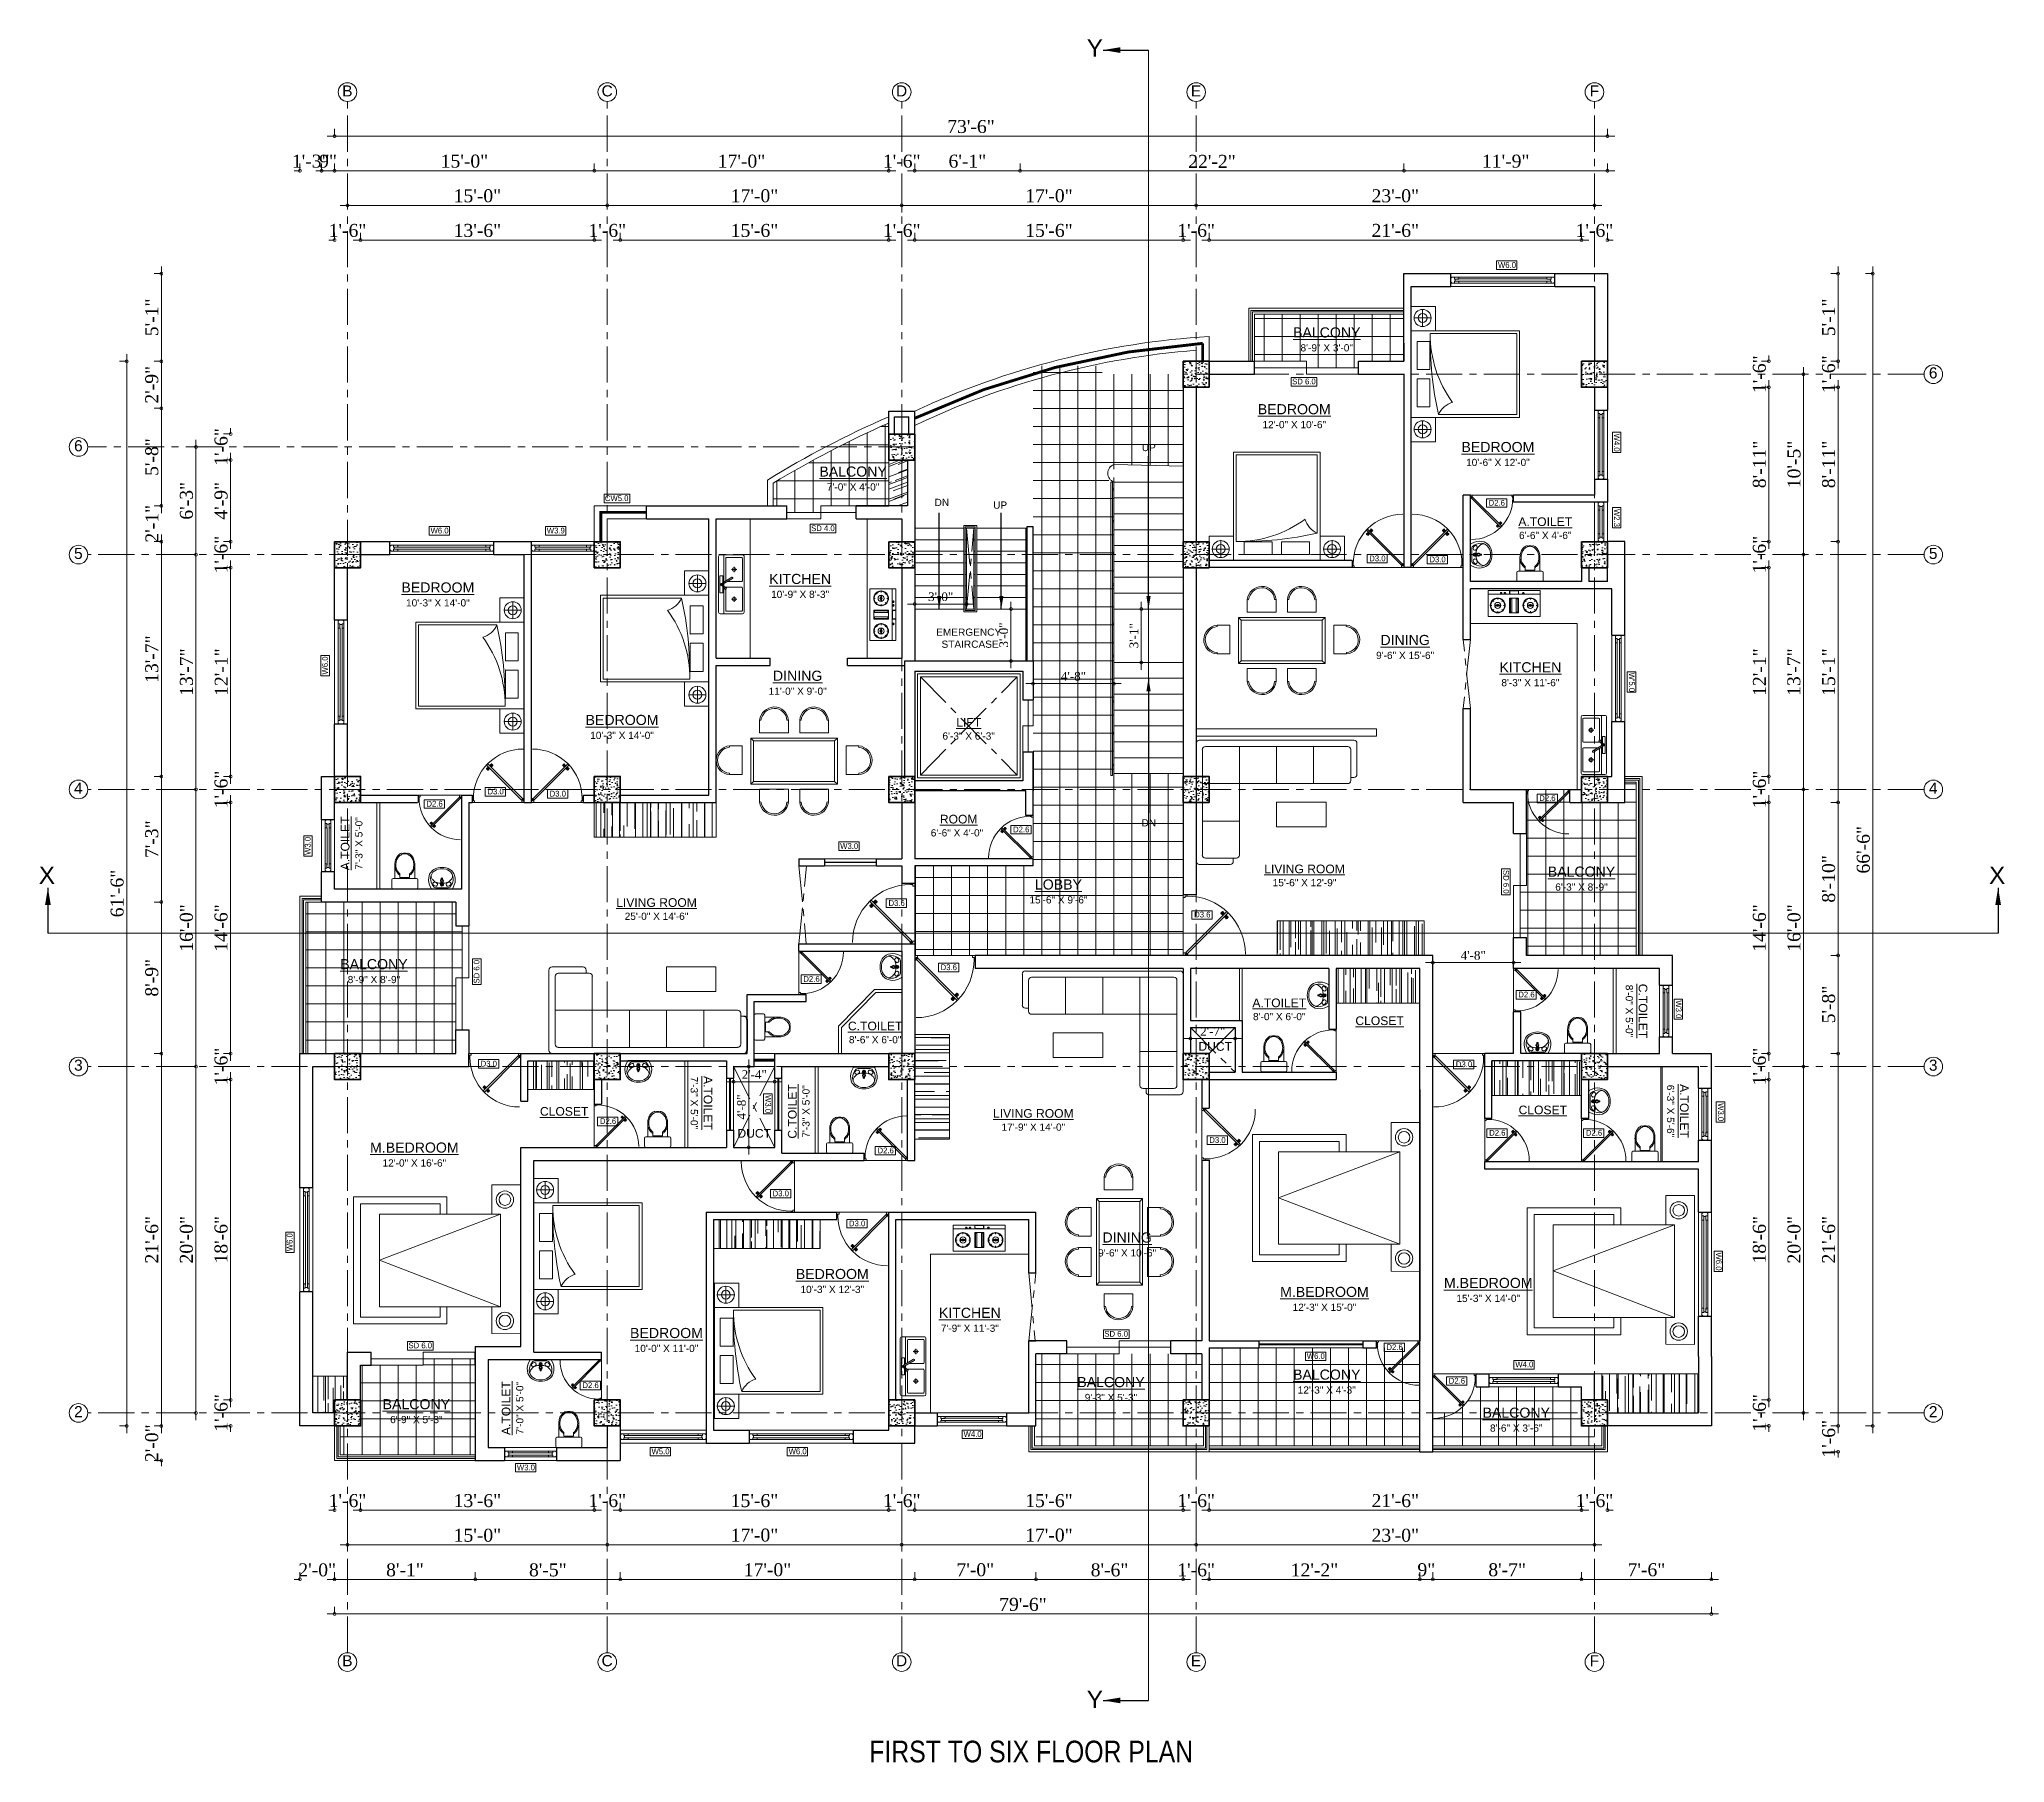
# Model space of a CAD drawing. Header units: inches. Extents: x 5223 to 201172, y -52570 to -12314.
# Drawn here: x 199408 to 200770, y -52363 to -51169 of the extents above; entities that cross this region are included whole.
import ezdxf

# ---------------------------------------------------------------- set-up
doc = ezdxf.new("R2010")
doc.units = ezdxf.units.IN
doc.header["$LTSCALE"] = 20
doc.header["$MEASUREMENT"] = 0
doc.header["$PDMODE"] = 98
doc.linetypes.add('CENTER', pattern=[2, 1.25, -0.25, 0.25, -0.25])
for name, color, linetype, lineweight in [('A FURNITURE', 43, 'Continuous', 5), ('A. WINDOW', 140, 'Continuous', 5), ('CL', 252, 'CENTER', 5), ('column', 1, 'Continuous', 35), ('D-DIM', 5, 'Continuous', 13), ('Dim', 7, 'Continuous', 9), ('Dimention', 77, 'Continuous', 9), ('door', 103, 'Continuous', 9), ('ELE 0.9', 252, 'Continuous', 9), ('FIXT', 34, 'Continuous', 5), ('fur', 44, 'Continuous', 5), ('FURNI', 24, 'Continuous', 5), ('furniture', 32, 'Continuous', 5), ('ha', 253, 'Continuous', 5), ('hatch tile', 253, 'Continuous', 0), ('Hatrch', 8, 'Continuous', 0), ('leader lines', 191, 'Continuous', 9), ('PUERTAS', 7, 'Continuous', 13), ('railings', 153, 'Continuous', 9), ('stairs', 6, 'Continuous', 9), ('STEPS', 6, 'Continuous', 5), ('T-TEXT', 7, 'Continuous', 13), ('text', 247, 'Continuous', 13), ('Wall', 7, 'Continuous', 30), ('window', 150, 'Continuous', 13)]:
    doc.layers.add(name, color=color, linetype=linetype, lineweight=lineweight)
doc.styles.add('ARIAL', font='romans.shx')
doc.styles.get("Standard").update_dxf_attribs({"font": 'ARIALN.TTF'})
doc.styles.add('Times', font='times.ttf')
doc.dimstyles.new('D100', dxfattribs={"dimtxt": 8, "dimasz": 9, "dimexe": 5, "dimexo": 5, "dimgap": 2, "dimtad": 1, "dimdec": 0, "dimzin": 3, "dimdsep": 46, "dimlunit": 4, "dimtxsty": 'Times', "dimblk": 'DOTSMALL', "dimcen": 0.09, "dimdle": 5, "dimaunit": 1, "dimadec": 3, "dimazin": 0, "dimtfac": 1, "dimtdec": 0, "dimtix": 1, "dimtofl": 0, "dimtmove": 1, "dimatfit": 0, "dimfxl": 1, "dimtolj": 1, "dimtzin": 0, "dimarcsym": 0})
doc.dimstyles.get("Standard").update_dxf_attribs({"dimtxt": 12, "dimasz": 9, "dimexe": 6, "dimexo": 12, "dimgap": 0.09, "dimtad": 0, "dimdec": 0, "dimzin": 0, "dimdsep": 46, "dimlunit": 4, "dimtxsty": 'Standard', "dimcen": 3, "dimadec": 0, "dimazin": 0, "dimtfac": 1, "dimtdec": 0, "dimtofl": 0, "dimtmove": 0, "dimatfit": 3, "dimfxl": 1, "dimtolj": 1, "dimtzin": 0, "dimarcsym": 0})
pattern_1 = [(7e-07, (9868.833, -2325.126), (-1.5e-07, 12.5), []), (90.000001, (9868.833, -2325.126), (-12.5, -1.5e-07), [])]
pattern_2 = [(90.0000007, (9868.833, -2325.1255), (-8.0000002, 17.5999999), [120, -16, 40, -8]), (90.000001, (9864.833, -2314.486), (-10.6399999, -8.00000013), [24, -2.64, 48, -6]), (90.0000007, (9862.033, -2321.1255), (-5.36000051, 41.59999993), [64, -11.2, 32, -8])]
pattern_3 = [(90.0000007, (12151.656, -7410.209), (-8.0000002, 17.5999999), [120, -16, 40, -8]), (90.000001, (12147.656, -7399.569), (-10.6399999, -8.00000013), [24, -2.64, 48, -6]), (90.0000007, (12144.856, -7406.209), (-5.36000051, 41.59999993), [64, -11.2, 32, -8])]

msp = doc.modelspace()

# ---------------------------------------------------------------- texts
at = {"layer": 'T-TEXT', "color": 7}
msp.add_text('FIRST TO SIX FLOOR PLAN', height=15.001, rotation=360, dxfattribs=at).set_placement((199982.8, -52363.1))
at = {"layer": 'T-TEXT', "ltscale": 0.5, "char_height": 7, "attachment_point": 5}
for s, insert, rotation in [('{\\fArial|b0|i0|c0|p34;\\L\\C7;BALCONY\\H0.7143x;\\P\\l8\'-9" X 3\'-0"}', (200299.8, -51377.2), 0), ('{\\fArial|b0|i0|c0|p34;\\L\\C7;BEDROOM\\H0.7143x;\\P\\l12\'-0" X 10\'-6"}', (200277.3, -51430.4), 0), ('{\\fArial|b0|i0|c0|p34;\\L\\C7;BEDROOM\\H0.7143x;\\P\\l10\'-6" X 12\'-0"}', (200418.4, -51456.6), 0), ('{\\fArial|b0|i0|c0|p34;\\L\\C7;BALCONY\\H0.7143x;\\P\\l7\'-0" X 4\'-0"}', (199971.6, -51473.6), 0), ('{\\fArial|b0|i0|c0|p34;\\H0.8571x;\\L\\C7;A.TOILET\\P\\H0.8334x;\\l6\'-6" X 4\'-6"}', (200451.2, -51508), 0), ('{\\fArial|b0|i0|c0|p34;\\L\\C7;KITCHEN\\H0.7143x;\\P\\l10\'-9" X 8\'-3"}', (199934.9, -51548), 0), ('{\\fArial|b0|i0|c0|p34;\\L\\C7;BEDROOM\\H0.7143x;\\P\\l10\'-3" X 14\'-0"}', (199683.9, -51553.9), 0), ('{\\fArial|b0|i0|c0|p34;\\L\\C7;DINING\\H0.7143x;\\P\\l9\'-6" X 15\'-6"}', (200354.1, -51590.3), 0), ('{\\fArial|b0|i0|c0|p34;\\L\\C7;DINING\\H0.7143x;\\P\\l11\'-0" X 9\'-0"}', (199933.2, -51615.1), 0), ('{\\fArial|b0|i0|c0|p34;\\L\\C7;KITCHEN\\H0.7143x;\\P\\l8\'-3" X 11\'-6"}', (200440.9, -51609.2), 0), ('{\\fArial|b0|i0|c0|p34;\\L\\C7;BEDROOM\\H0.7143x;\\P\\l10\'-3" X 14\'-0"}', (199811.5, -51645.7), 0), ('{\\fArial|b0|i0|c0|p34;\\H0.8571x;\\L\\C7;LIFT\\P\\H0.8334x;\\l6\'-3" X 6\'-3"}', (200051.7, -51647), 0), ('{\\fArial|b0|i0|c0|p34;\\H0.8571x;\\L\\C7; ROOM\\P\\H0.8334x;\\l6\'-6" X 4\'-0"}', (200043.6, -51714.1), 0), ('{\\fArial|b0|i0|c0|p34;\\H0.8571x;\\L\\C7;A.TOILET\\P\\H0.8334x;\\l7\'-3" X 5\'-0"}', (199624.2, -51726.4), 90), ('{\\fArial|b0|i0|c0|p34;\\H0.8571x;\\L\\C7;LIVING ROOM\\P\\H0.8334x;\\l15\'-6" X 12\'-9"}', (200284.4, -51748.6), 0), ('{\\fArial|b0|i0|c0|p34;\\L\\C7;BALCONY\\H0.7143x;\\P\\l6\'-3" X 8\'-9"}', (200476.3, -51750.8), 0), ('{\\fArial|b0|i0|c0|p34;\\L\\C7;LOBBY\\H0.7143x;\\P\\l15\'-6" X 9\'-6"}', (200113.9, -51759.7), 0), ('{\\fArial|b0|i0|c0|p34;\\H0.8571x;\\L\\C7;LIVING ROOM\\P\\H0.8334x;\\l25\'-0" X 14\'-6"}', (199835.4, -51771.9), 0), ('{\\fArial|b0|i0|c0|p34;\\L\\C7;BALCONY\\H0.7143x;\\P\\l8\'-9" X 8\'-9"}', (199639.6, -51814.9), 0), ('{\\fArial|b0|i0|c0|p34;\\H0.8571x;\\L\\C7;C.TOILET\\P\\H0.8334x;\\l8\'-0" X 5\'-0"}', (200514.4, -51842.5), 270), ('{\\fArial|b0|i0|c0|p34;\\H0.8571x;\\L\\C7;A.TOILET\\P\\H0.8334x;\\l8\'-0" X 6\'-0"}', (200266.9, -51841.4), 0), ('{\\fArial|b0|i0|c0|p34;\\H0.8571x;\\L\\C7;C.TOILET\\P\\H0.8334x;\\l8\'-6" X 6\'-0"}', (199986.9, -51857.4), 0), ('{\\fArial|b0|i0|c0|p34;\\H0.8571x;\\L\\C7;CLOSET}', (200336.4, -51849.3), 0), ('{\\fArial|b0|i0|c0|p34;\\H0.8571x;\\C7;DUCT}', (200222.5, -51867.1), 0), ('{\\fArial|b0|i0|c0|p34;\\H0.8571x;\\L\\C7;A.TOILET\\P\\H0.8334x;\\l7\'-3" X 5\'-0"}', (199866.5, -51906.2), 270), ('{\\fArial|b0|i0|c0|p34;\\H0.8571x;\\L\\C7;C.TOILET\\P\\H0.8334x;\\l7\'-3" X 5\'-0"}', (199934, -51912.1), 90), ('{\\fArial|b0|i0|c0|p34;\\H0.8571x;\\L\\C7;A.TOILET\\P\\H0.8334x;\\l6\'-3" X 5\'-6"}', (200543, -51911.8), 270), ('{\\fArial|b0|i0|c0|p34;\\H0.8571x;\\L\\C7;CLOSET}', (199771.4, -51912.1), 0), ('{\\fArial|b0|i0|c0|p34;\\H0.8571x;\\L\\C7;LIVING ROOM\\P\\H0.8334x;\\l17\'-9" X 14\'-0"}', (200096.5, -51918), 0), ('{\\fArial|b0|i0|c0|p34;\\H0.8571x;\\L\\C7;CLOSET}', (200449.5, -51911.1), 0), ('{\\fArial|b0|i0|c0|p34;\\H0.8571x;\\C7;DUCT}', (199903.1, -51927.3), 0), ('{\\fArial|b0|i0|c0|p34;\\L\\C7;M.BEDROOM\\H0.7143x;\\P\\H1x;\\l12\'-0" X 16\'-6"}', (199667.6, -51942), 0), ('{\\fArial|b0|i0|c0|p34;\\L\\C7;DINING\\H0.7143x;\\P\\l9\'-6" X 10\'-6"}', (200161.5, -52004.3), 0), ('{\\fArial|b0|i0|c0|p34;\\L\\C7;BEDROOM\\H0.7143x;\\P\\l10\'-3" X 12\'-3"}', (199957.2, -52029.6), 0), ('{\\fArial|b0|i0|c0|p34;\\L\\C7;M.BEDROOM\\H0.7143x;\\P\\l12\'-3" X 15\'-0"}', (200298.2, -52042), 0), ('{\\fArial|b0|i0|c0|p34;\\L\\C7;M.BEDROOM\\H0.7143x;\\P\\l15\'-3" X 14\'-0"}', (200411.7, -52035.8), 0), ('{\\fArial|b0|i0|c0|p34;\\L\\C7;KITCHEN\\H0.7143x;\\P\\l7\'-9" X 11\'-3"}', (200052.5, -52056.5), 0), ('{\\fArial|b0|i0|c0|p34;\\L\\C7;BEDROOM\\H0.7143x;\\P\\l10\'-0" X 11\'-0"}', (199842.3, -52070.5), 0), ('{\\fArial|b0|i0|c0|p34;\\H0.8571x;\\L\\C7;A.TOILET\\P\\H0.8334x;\\l7\'-0" X 5\'-0"}', (199735.7, -52117.7), 90), ('{\\fArial|b0|i0|c0|p34;\\L\\C7;BALCONY\\H0.7143x;\\P\\l9\'-3" X 5\'-3"}', (200150.3, -52104.5), 0), ('{\\fArial|b0|i0|c0|p34;\\L\\C7;BALCONY\\H0.7143x;\\P\\l12\'-3" X 4\'-3"}', (200299.8, -52099.3), 0), ('{\\fArial|b0|i0|c0|p34;\\L\\C7;BALCONY\\H0.7143x;\\P\\l6\'-9" X 5\'-3"}', (199669, -52119.8), 0), ('{\\fArial|b0|i0|c0|p34;\\L\\C7;BALCONY\\H0.7143x;\\P\\l8\'-6" X 3\'-6"}', (200431.1, -52125.7), 0)]:
    msp.add_mtext(s, dxfattribs=dict(at, insert=insert, rotation=rotation))
at = {"layer": 'T-TEXT', "ltscale": 0.5, "char_height": 5, "width": 1.466437204411581e-14, "attachment_point": 5, "rotation": 0}
for s, insert in [('{\\fArial|b0|i0|c0|p34;\\C7;UP}', (200176.5, -51452.1)), ('{\\fArial|b0|i0|c0|p34;\\C7;DN}', (200033.1, -51490.1)), ('{\\fArial|b0|i0|c0|p34;\\C7;UP}', (200073.5, -51492)), ('{\\fArial|b0|i0|c0|p34;\\C7;EMERGENCY\\P STAIRCASE}', (200051.7, -51584.2)), ('{\\fArial|b0|i0|c0|p34;\\C7;DN}', (200176.5, -51712.1))]:
    msp.add_mtext(s, dxfattribs=dict(at, insert=insert))
at = {"layer": 'text', "attachment_point": 5, "rotation": 360}
for s, insert, char_height in [('{\\fArial Baltic|b0|i0|c0|p34;Y}', (200139.1, -51175.2), 12), ('{\\fArial Baltic|b0|i0|c0|p34;B}', (199621.2, -51205), 7.68), ('{\\fArial Baltic|b0|i0|c0|p34;C}', (199801.2, -51205), 7.68), ('{\\fArial Baltic|b0|i0|c0|p34;D}', (200005.2, -51205), 7.68), ('{\\fArial Baltic|b0|i0|c0|p34;E}', (200209.2, -51205), 7.68), ('{\\fArial Baltic|b0|i0|c0|p34;F}', (200485.2, -51205), 7.68), ('{\\fArial Baltic|b0|i0|c0|p34;6}', (200720, -51400.4), 7.68), ('{\\fArial Baltic|b0|i0|c0|p34;6}', (199434.8, -51450.9), 7.68), ('{\\fArial Baltic|b0|i0|c0|p34;5}', (199434.8, -51525.5), 7.68), ('{\\fArial Baltic|b0|i0|c0|p34;5}', (200720, -51525.5), 7.68), ('{\\fArial Baltic|b0|i0|c0|p34;4}', (199434.8, -51688.1), 7.68), ('{\\fArial Baltic|b0|i0|c0|p34;4}', (200720, -51688.1), 7.68), ('{\\fArial Baltic|b0|i0|c0|p34;X}', (199413, -51748.4), 12), ('{\\fArial Baltic|b0|i0|c0|p34;X}', (200764.3, -51748.4), 12), ('{\\fArial Baltic|b0|i0|c0|p34;3}', (199434.8, -51880.1), 7.68), ('{\\fArial Baltic|b0|i0|c0|p34;3}', (200720, -51880.1), 7.68), ('{\\fArial Baltic|b0|i0|c0|p34;2}', (199434.8, -52120.1), 7.68), ('{\\fArial Baltic|b0|i0|c0|p34;2}', (200720, -52120.1), 7.68), ('{\\fArial Baltic|b0|i0|c0|p34;B}', (199621.2, -52292.7), 7.68), ('{\\fArial Baltic|b0|i0|c0|p34;C}', (199801.2, -52292.7), 7.68), ('{\\fArial Baltic|b0|i0|c0|p34;D}', (200005.2, -52292.7), 7.68), ('{\\fArial Baltic|b0|i0|c0|p34;E}', (200209.2, -52292.7), 7.68), ('{\\fArial Baltic|b0|i0|c0|p34;F}', (200485.2, -52292.7), 7.68), ('{\\fArial Baltic|b0|i0|c0|p34;Y}', (200139.1, -52319.5), 12)]:
    msp.add_mtext(s, dxfattribs=dict(at, insert=insert, char_height=char_height))
at = {"layer": 'text', "char_height": 4, "attachment_point": 2, "style": 'ARIAL'}
for s, insert in [('{\\fCentury Gothic|b0|i0|c0|p34;W6.0}', (200424.7, -51323.6)), ('{\\fCentury Gothic|b0|i0|c0|p34;SD 6.0}', (200284, -51404.3)), ('{\\fCentury Gothic|b0|i0|c0|p34;CW5.0}', (199807.8, -51485.2)), ('{\\fCentury Gothic|b0|i0|c0|p34;D2.6}', (200417.6, -51488.4)), ('{\\fCentury Gothic|b0|i0|c0|p34;W6.0}', (199685.1, -51507.6)), ('{\\fCentury Gothic|b0|i0|c0|p34;W3.9}', (199765.6, -51507.6)), ('{\\fCentury Gothic|b0|i0|c0|p34;SD 4.0}', (199950.7, -51506)), ('{\\fCentury Gothic|b0|i0|c0|p34;D3.0}', (200334.9, -51526.9)), ('{\\fCentury Gothic|b0|i0|c0|p34;D3.0}', (200376.6, -51527.6)), ('{\\fCentury Gothic|b0|i0|c0|p34;D3.0}', (199723.9, -51688.4)), ('{\\fCentury Gothic|b0|i0|c0|p34;D3.0}', (199767, -51689.9)), ('{\\fCentury Gothic|b0|i0|c0|p34;D2.6}', (200452.7, -51693)), ('{\\fCentury Gothic|b0|i0|c0|p34;D2.6}', (199681.6, -51696.9)), ('{\\fCentury Gothic|b0|i0|c0|p34;D2.6}', (200088.1, -51714.7)), ('{\\fCentury Gothic|b0|i0|c0|p34;W3.0}', (199968.9, -51726.2)), ('{\\fCentury Gothic|b0|i0|c0|p34;D3.6}', (200001.8, -51765.7)), ('{\\fCentury Gothic|b0|i0|c0|p34;D3.6}', (200213.6, -51773.7)), ('{\\fCentury Gothic|b0|i0|c0|p34;D3.6}', (200037.9, -51810.2)), ('{\\fCentury Gothic|b0|i0|c0|p34;D2.6}', (199942.8, -51818.3)), ('{\\fCentury Gothic|b0|i0|c0|p34;D2.6}', (200438.2, -51829.1)), ('{\\fCentury Gothic|b0|i0|c0|p34;D3.0}', (199719.2, -51877)), ('{\\fCentury Gothic|b0|i0|c0|p34;D3.0}', (200394.9, -51877.4)), ('{\\fCentury Gothic|b0|i0|c0|p34;D2.6}', (199801.8, -51916.8)), ('{\\fCentury Gothic|b0|i0|c0|p34;D2.6}', (200418, -51924.9)), ('{\\fCentury Gothic|b0|i0|c0|p34;D2.6}', (200485, -51924.9)), ('{\\fCentury Gothic|b0|i0|c0|p34;D2.6}', (199994.2, -51937.1)), ('{\\fCentury Gothic|b0|i0|c0|p34;D3.0}', (200224.1, -51929.9)), ('{\\fCentury Gothic|b0|i0|c0|p34;D3.0}', (199921.5, -51966.9)), ('{\\fCentury Gothic|b0|i0|c0|p34;D3.0}', (199974.4, -51987.7)), ('{\\fCentury Gothic|b0|i0|c0|p34;SD 6.0}', (199671.7, -52072.2)), ('{\\fCentury Gothic|b0|i0|c0|p34;SD 6.0}', (200153.9, -52064.2)), ('{\\fCentury Gothic|b0|i0|c0|p34;D2.6}', (200346.8, -52073.4)), ('{\\fCentury Gothic|b0|i0|c0|p34;W6.0}', (200292.2, -52079.6)), ('{\\fCentury Gothic|b0|i0|c0|p34;W4.0}', (200436.7, -52085.4)), ('{\\fCentury Gothic|b0|i0|c0|p34;D2.6}', (199789.7, -52099.8)), ('{\\fCentury Gothic|b0|i0|c0|p34;D2.6}', (200390, -52096.7)), ('{\\fCentury Gothic|b0|i0|c0|p34;W4.0}', (200054.4, -52133.6)), ('{\\fCentury Gothic|b0|i0|c0|p34;W3.0}', (199744.9, -52156.8)), ('{\\fCentury Gothic|b0|i0|c0|p34;W5.0}', (199838.2, -52145.6)), ('{\\fCentury Gothic|b0|i0|c0|p34;W6.0}', (199933.2, -52145.6))]:
    msp.add_mtext(s, dxfattribs=dict(at, insert=insert))
for s, insert, rotation in [('{\\fCentury Gothic|b0|i0|c0|p34;W4.0}', (200502.8, -51448.7), 270), ('{\\fCentury Gothic|b0|i0|c0|p34;W2.3}', (200502.8, -51500.9), 270), ('{\\fCentury Gothic|b0|i0|c0|p34;W6.0}', (199603.7, -51603.1), 90), ("{\\fCentury Gothic|b0|i0|c0|p34;W'5.0}", (200513.2, -51614.8), 270), ('{\\fCentury Gothic|b0|i0|c0|p34;W3.0}', (199591.7, -51728.1), 90), ('{\\fCentury Gothic|b0|i0|c0|p34;SD 6.0}', (200426.1, -51753), 270), ('{\\fCentury Gothic|b0|i0|c0|p34;SD 6.0}', (199708.7, -51815.3), 90), ('{\\fCentury Gothic|b0|i0|c0|p34;W3.0}', (200545.7, -51841.4), 270), ('{\\fCentury Gothic|b0|i0|c0|p34;W3.0}', (199914.8, -51907), 270), ('{\\fCentury Gothic|b0|i0|c0|p34;W3.0}', (200574.9, -51912.6), 270), ('{\\fCentury Gothic|b0|i0|c0|p34;W6.0}', (199579.2, -52002.7), 90), ('{\\fCentury Gothic|b0|i0|c0|p34;W6.0}', (200573.4, -52016.1), 270)]:
    msp.add_mtext(s, dxfattribs=dict(at, insert=insert, rotation=rotation))

# ---------------------------------------------------------------- blocks, each defined once
blk = doc.blocks.new('COL')
at = {"layer": 'ELE 0.9'}
h = blk.add_hatch(dxfattribs=at)
h.set_pattern_fill('AR-CONC', color=256, style=0)
h.set_pattern_definition([(50, (0, 0), (7.17260183, -0.62752135), [0.75, -8.25]), (355, (0, 0), (-1.38751334, 7.52192134), [0.6, -6.6]), (100.4514, (0.598, -0.052), (5.78509382, 6.89439542), [0.6374019, -7.01142112]), (46.1842, (0, 2), (10.6724105, -1.65519014), [1.125, -12.375]), (96.6356, (0.889, 1.862), (9.34662706, 9.7411787), [0.9561029, -10.51713]), (351.1842, (0, 2), (9.34661945, 9.741186), [0.9, -9.9]), (21, (1, 1.5), (5.96907052, -4.0261889), [0.75, -8.25]), (326, (1, 1.5), (2.43315332, 7.25150045), [0.6, -6.6]), (71.4514, (1.4974, 1.1645), (8.4022263, 3.22530497), [0.6374019, -7.01142112]), (37.5, (0, 0), (0.121598553, 3.32893854), [0, -6.52, 0, -6.7, 0, -6.625]), (7.5, (0, 0), (2.630695374, 3.94411712), [0, -3.82, 0, -6.37, 0, -2.525]), (327.5, (-2.23, 0), (5.33822436, -0.225548717), [0, -2.5, 0, -7.8, 0, -10.35]), (317.5, (-3.23, 0), (5.8318617, 1.00104982), [0, -3.25, 0, -5.18, 0, -7.35])])
h.paths.add_polyline_path([(151149.7, -27522.3), (151149.7, -27540.3), (151167.7, -27540.3), (151167.7, -27522.3)])
at = {"layer": 'column'}
blk.add_lwpolyline([(151149.7, -27522.3), (151167.7, -27522.3), (151167.7, -27540.3)], dxfattribs=at)
blk.add_lwpolyline([(151149.7, -27522.3), (151167.7, -27522.3), (151167.7, -27540.3), (151149.7, -27540.3)], close=True, dxfattribs=at)
blk = doc.blocks.new('3ft')
at = {"layer": 'PUERTAS', "color": 8}
for p, q in [((22.6, 24.9), (21.6, 25.7)), ((22.6, 25), (21.7, 25.7)), ((22.7, 25.1), (21.8, 25.9)), ((22.1, 26.3), (22, 26.1)), ((22.9, 25.2), (22, 26.1)), ((22.1, 26.3), (22.3, 26.4)), ((22.3, 26.4), (22.3, 26.4)), ((23.2, 25.5), (22.3, 26.4)), ((23.3, 25.7), (22.5, 26.6)), ((23.5, 25.8), (22.7, 26.8)), ((23.4, 25.8), (22.7, 26.7)), ((22.7, 24.3), (23, 24.8)), ((23, 25), (22.8, 25.1)), ((23, 25), (22.9, 25.2)), ((23, 25), (22.9, 25.1)), ((22.9, 24.5), (23.1, 24.9)), ((23.1, 25.1), (23, 25.2)), ((23.1, 24.8), (23.2, 25)), ((23.3, 25.3), (23.2, 25.4)), ((23.4, 25.4), (23.3, 25.6)), ((23.4, 25.4), (23.3, 25.5)), ((23.4, 25.4), (23.3, 25.5)), ((23.3, 24.9), (23.3, 25.1)), ((23.5, 25.1), (23.3, 25.1)), ((23.6, 25.3), (23.4, 25.2)), ((23.9, 25.5), (23.5, 25.3)), ((24.1, 25.7), (23.6, 25.4)), ((23.6, 23.4), (24.1, 23.7)), ((23.8, 23.6), (24.2, 23.8)), ((24.1, 23.8), (24.3, 23.9)), ((24.2, 24), (24.4, 24)), ((24.2, 23.3), (25, 22.3)), ((24.3, 23.7), (24.4, 23.6)), ((24.3, 23.7), (24.5, 23.6)), ((24.3, 23.6), (24.4, 23.5)), ((24.3, 23.3), (25.1, 22.4)), ((24.4, 24.2), (24.4, 24)), ((24.4, 23.8), (24.5, 23.7)), ((24.4, 23.4), (25.2, 22.5)), ((24.6, 24.3), (24.5, 24.1)), ((24.5, 23.6), (25.4, 22.7)), ((24.8, 24.6), (24.6, 24.2)), ((24.6, 24), (24.7, 23.9)), ((25, 24.8), (24.7, 24.3)), ((24.7, 24.1), (24.8, 23.9)), ((24.7, 24.1), (24.8, 24)), ((24.8, 24.1), (24.9, 24)), ((24.8, 23.8), (25.7, 23)), ((25, 24), (25.9, 23.2)), ((25.1, 24.2), (26.1, 23.4)), ((25.1, 24.1), (26, 23.3)), ((25.6, 22.8), (25.4, 22.7)), ((25.6, 22.8), (25.7, 23)), ((25.7, 23), (25.7, 23)), ((0, 0), (36, 0))]:
    blk.add_line(p, q, dxfattribs=at)
at = {"layer": 'PUERTAS', "color": 1}
for p, q in [((21.7, 25.8), (22.1, 26.3)), ((21.7, 25.7), (22.2, 26.2)), ((21.7, 25.8), (21.7, 25.8)), ((22.5, 25), (21.7, 25.6)), ((22.6, 26.7), (22.1, 26.3)), ((22.7, 26.7), (22.2, 26.2)), ((22.6, 26.7), (22.6, 26.7)), ((22.6, 25), (23, 25.4)), ((22.6, 24.3), (22.9, 24.7)), ((22.6, 24.1), (22.6, 24.1)), ((22.7, 25.1), (22.7, 25.1)), ((23.4, 25.9), (22.8, 26.7)), ((22.8, 25.1), (23.1, 25.3)), ((22.9, 25), (22.8, 25.1)), ((22.9, 24.9), (23.2, 25.2)), ((22.9, 24.8), (22.9, 24.8)), ((22.9, 24.7), (22.9, 24.7)), ((23.4, 25.8), (23, 25.4)), ((23.3, 25.6), (23.1, 25.3)), ((23.5, 25.5), (23.2, 25.2)), ((23.3, 25.7), (23.3, 25.7)), ((23.4, 25.5), (23.3, 25.6)), ((23.4, 23.3), (23.4, 23.3)), ((23.6, 25.5), (23.6, 25.5)), ((23.6, 23.3), (24, 23.6)), ((24.1, 25.8), (23.7, 25.5)), ((23.7, 25.5), (23.7, 25.5)), ((24, 23.6), (24, 23.6)), ((24.1, 23.6), (24.1, 23.6)), ((24.3, 25.8), (24.3, 25.8)), ((24.3, 23.6), (24.5, 23.9)), ((24.3, 23.3), (24.7, 23.7)), ((24.3, 23.6), (24.4, 23.5)), ((24.3, 23.2), (24.9, 22.4)), ((24.4, 23.5), (24.6, 23.8)), ((24.4, 23.4), (24.4, 23.4)), ((24.8, 24.1), (24.5, 23.9)), ((24.9, 24), (24.6, 23.8)), ((25.1, 24.1), (24.7, 23.7)), ((25.1, 24.8), (24.8, 24.4)), ((24.8, 24.4), (24.8, 24.4)), ((24.8, 24.3), (24.8, 24.3)), ((24.8, 24.1), (24.9, 24)), ((25, 24), (25, 24)), ((25, 22.4), (25.5, 22.9)), ((25.1, 25), (25.1, 25)), ((25.1, 22.4), (25.6, 22.8)), ((25.1, 22.4), (25.1, 22.4)), ((25.2, 24.1), (26, 23.5)), ((26, 23.4), (25.5, 22.9)), ((26, 23.3), (25.6, 22.8)), ((26, 23.3), (26, 23.3))]:
    blk.add_line(p, q, dxfattribs=at)
at = {"layer": 'PUERTAS', "color": 2}
for p, q in [((22, 26.1), (22, 26.1)), ((26, 25.9), (25.2, 26.7)), ((25.4, 22.7), (25.4, 22.7))]:
    blk.add_line(p, q, dxfattribs=at)
at = {"layer": 'PUERTAS', "color": 1}
for centre, start, end in [((22.5, 25), 231.0764, 315), ((22.7, 24.2), 135, 225), ((22.7, 26.7), 38.9236, 135), ((22.8, 25.1), 225, 315), ((23, 24.9), 135, 219.7428), ((22.9, 24.8), 315, 39.7428), ((23.3, 25.6), 315, 45), ((23.4, 25.9), 315, 38.9236), ((23.5, 23.4), 225, 315), ((23.5, 25.4), 50.2572, 135), ((23.6, 25.5), 230.2572, 315), ((24.1, 23.6), 50.2572, 135), ((24.2, 25.7), 45, 135), ((24.2, 23.7), 230.2572, 315), ((24.3, 23.2), 135, 218.9236), ((24.4, 23.5), 135, 225), ((24.8, 24.3), 135, 219.7428), ((24.7, 24.2), 315, 39.7428), ((24.9, 24), 45, 135), ((25, 22.4), 218.9236, 315), ((25, 24.9), 315, 45), ((25.2, 24.1), 51.0764, 135), ((26, 23.4), 315, 51.0764)]:
    blk.add_arc(centre, 0.08, start, end, dxfattribs=at)
at = {"layer": 'window'}
for p, q in [((1, 2.5), (25.2, 26.7)), ((26, 25.9), (1.8, 1.6)), ((0, 2.4), (0, 0)), ((0.7, 2.4), (0, 2.4)), ((1.6, 0), (0, 0)), ((0.7, 1.5), (0.7, 2.4)), ((0.8, 1.5), (0.7, 1.5)), ((0.8, 1.5), (0.8, 2.4)), ((0.8, 1.2), (0.8, 1.5)), ((1.6, 1.2), (0.8, 1.2)), ((1.6, 1.8), (0.9, 2.5)), ((1.6, 1.9), (1, 2.5)), ((1.6, 1.9), (1.6, 1.8)), ((1.8, 1.6), (1.6, 1.8)), ((1.6, 0), (1.6, 1.2)), ((34.4, 0), (34.4, 1.2)), ((34.4, 1.2), (35.2, 1.2)), ((34.4, 0), (36, 0)), ((35.2, 1.2), (35.2, 2.4)), ((35.2, 2.4), (36, 2.4)), ((36, 0), (36, 2.4))]:
    blk.add_line(p, q, dxfattribs=at)
for radius in [0.155, 0.0752]:
    blk.add_circle((0.8, 2.6), radius, dxfattribs=at)
blk.add_arc((0.8, 2.6), 34.4, 359.7285, 90.0333, dxfattribs=at)
blk = doc.blocks.new('*U13')
at = {"color": 3, "xscale": -1}
blk.add_blockref('3ft', (42, 0), dxfattribs=at)
blk = doc.blocks.new('2ft6in')
at = {"layer": 'PUERTAS', "color": 8}
for p, q in [((18.8, 20.8), (18, 21.4)), ((18.9, 20.8), (18.1, 21.5)), ((19, 20.9), (18.2, 21.6)), ((18.4, 21.9), (18.3, 21.8)), ((19.1, 21), (18.3, 21.7)), ((18.4, 21.9), (18.6, 22)), ((18.6, 22), (18.6, 22)), ((19.3, 21.3), (18.6, 22)), ((19.4, 21.4), (18.8, 22.1)), ((19.6, 21.5), (18.9, 22.3)), ((19.5, 21.5), (18.9, 22.3)), ((18.9, 20.3), (19.2, 20.7)), ((19.1, 20.8), (19, 20.9)), ((19.2, 20.9), (19.1, 21)), ((19.1, 20.8), (19.1, 20.9)), ((19.1, 20.4), (19.3, 20.8)), ((19.3, 20.9), (19.2, 21)), ((19.4, 21.1), (19.3, 21.2)), ((19.3, 20.6), (19.3, 20.8)), ((19.5, 21.2), (19.4, 21.3)), ((19.5, 21.2), (19.4, 21.3)), ((19.5, 21.1), (19.4, 21.2)), ((19.4, 20.8), (19.4, 20.9)), ((19.6, 20.9), (19.4, 20.9)), ((19.7, 21.1), (19.5, 21)), ((20.1, 21.4), (19.6, 21.1)), ((19.9, 21.2), (19.6, 21.1)), ((19.7, 19.5), (20.1, 19.8)), ((19.9, 19.7), (20.2, 19.8)), ((20.1, 19.9), (20.3, 19.9)), ((20.2, 20), (20.3, 20)), ((20.2, 19.7), (20.3, 19.6)), ((20.2, 19.7), (20.3, 19.6)), ((20.2, 19.4), (20.9, 18.7)), ((20.2, 19.4), (20.8, 18.6)), ((20.3, 20.1), (20.4, 20)), ((20.3, 19.8), (20.4, 19.7)), ((20.3, 19.5), (21, 18.8)), ((20.5, 20.3), (20.4, 20.1)), ((20.4, 19.8), (20.4, 19.7)), ((20.7, 20.5), (20.5, 20.2)), ((20.5, 20), (20.6, 19.9)), ((20.5, 19.6), (21.1, 18.9)), ((20.8, 20.6), (20.6, 20.2)), ((20.6, 20.1), (20.7, 20)), ((20.6, 20.1), (20.7, 20)), ((20.6, 20), (20.7, 20)), ((20.7, 19.9), (21.4, 19.2)), ((20.8, 20), (21.6, 19.3)), ((20.9, 20.1), (21.7, 19.5)), ((21, 20.1), (21.7, 19.5)), ((21.3, 19), (21.2, 18.9)), ((21.3, 19), (21.4, 19.1)), ((21.4, 19.2), (21.4, 19.1)), ((0, 0), (30, 0))]:
    blk.add_line(p, q, dxfattribs=at)
at = {"layer": 'PUERTAS', "color": 1}
for p, q in [((18.1, 21.5), (18.5, 21.9)), ((18.1, 21.4), (18.5, 21.9)), ((18.1, 21.5), (18.1, 21.5)), ((18.7, 20.8), (18.1, 21.3)), ((18.9, 22.3), (18.5, 21.9)), ((18.8, 22.2), (18.5, 21.9)), ((18.8, 22.2), (18.8, 22.2)), ((18.8, 20.8), (19.2, 21.2)), ((18.8, 20.2), (19.1, 20.6)), ((18.9, 20.1), (18.8, 20.1)), ((18.9, 20.9), (18.9, 20.9)), ((19.5, 21.6), (19, 22.3)), ((19, 20.9), (19.2, 21.1)), ((19.1, 20.8), (19, 20.9)), ((19.1, 20.8), (19.3, 21)), ((19.1, 20.7), (19.1, 20.7)), ((19.1, 20.6), (19.1, 20.6)), ((19.5, 21.5), (19.2, 21.2)), ((19.5, 21.3), (19.2, 21.1)), ((19.5, 21.2), (19.3, 21)), ((19.4, 21.4), (19.5, 21.4)), ((19.5, 21.2), (19.4, 21.3)), ((19.5, 19.4), (19.5, 19.4)), ((19.6, 21.2), (19.6, 21.2)), ((19.6, 19.4), (20, 19.7)), ((20.1, 21.5), (19.7, 21.2)), ((19.7, 21.2), (19.7, 21.2)), ((20, 19.7), (20, 19.7)), ((20.1, 19.7), (20.1, 19.7)), ((20.2, 21.5), (20.2, 21.5)), ((20.2, 19.7), (20.4, 19.9)), ((20.2, 19.4), (20.6, 19.8)), ((20.2, 19.7), (20.3, 19.6)), ((20.2, 19.3), (20.8, 18.6)), ((20.3, 19.6), (20.5, 19.8)), ((20.3, 19.5), (20.3, 19.5)), ((20.6, 20.1), (20.4, 19.9)), ((20.7, 20), (20.5, 19.8)), ((20.7, 20.2), (20.6, 20.2)), ((20.9, 20.1), (20.6, 19.8)), ((20.6, 20.1), (20.7, 20)), ((20.9, 20.7), (20.7, 20.3)), ((20.7, 20.3), (20.7, 20.3)), ((20.8, 20), (20.8, 20)), ((20.9, 20.8), (20.9, 20.8)), ((20.9, 18.6), (21.3, 19.1)), ((20.9, 18.7), (21.3, 19)), ((20.9, 18.7), (20.9, 18.7)), ((21, 20.1), (21.7, 19.6)), ((21.7, 19.5), (21.3, 19.1)), ((21.7, 19.4), (21.3, 19)), ((21.6, 19.4), (21.7, 19.4))]:
    blk.add_line(p, q, dxfattribs=at)
at = {"layer": 'PUERTAS', "color": 2}
for p, q in [((18.3, 21.8), (18.3, 21.8)), ((21.7, 21.6), (21, 22.3)), ((21.2, 18.9), (21.2, 18.9))]:
    blk.add_line(p, q, dxfattribs=at)
at = {"layer": 'PUERTAS', "color": 1}
for centre, start, end in [((18.8, 20.8), 231.0764, 315), ((18.9, 20.2), 135, 225), ((18.9, 22.2), 38.9236, 135), ((19, 20.9), 225, 315), ((19.2, 20.7), 135, 219.7428), ((19.1, 20.6), 315, 39.7428), ((19.5, 21.6), 315, 38.9236), ((19.4, 21.4), 315, 45), ((19.6, 21.2), 50.2572, 135), ((19.6, 19.5), 225, 315), ((19.7, 21.3), 230.2572, 315), ((20.1, 19.6), 50.2572, 135), ((20.2, 21.4), 45, 135), ((20.2, 19.7), 230.2572, 315), ((20.3, 19.4), 135, 218.9236), ((20.4, 19.5), 135, 225), ((20.7, 20.3), 135, 219.7428), ((20.6, 20.2), 315, 39.7428), ((20.8, 20), 45, 135), ((20.8, 18.7), 218.9236, 315), ((20.9, 20.7), 315, 45), ((21, 20.1), 51.0764, 135), ((21.7, 19.5), 315, 51.0764)]:
    blk.add_arc(centre, 0.0667, start, end, dxfattribs=at)
at = {"layer": 'window'}
for p, q in [((0.8, 2.1), (21, 22.3)), ((21.7, 21.6), (1.5, 1.4)), ((0, 2), (0, 0)), ((0.6, 2), (0, 2)), ((1.3, 0), (0, 0)), ((0.6, 1.3), (0.6, 2)), ((0.7, 1.3), (0.6, 1.3)), ((0.7, 1.3), (0.7, 2)), ((0.7, 1), (0.7, 1.3)), ((1.3, 1), (0.7, 1)), ((1.4, 1.6), (0.8, 2.1)), ((1.3, 1.5), (0.8, 2.1)), ((1.4, 1.6), (1.3, 1.5)), ((1.5, 1.4), (1.3, 1.5)), ((1.3, 0), (1.3, 1)), ((28.7, 0), (28.7, 1)), ((28.7, 1), (29.3, 1)), ((28.7, 0), (30, 0)), ((29.3, 1), (29.3, 2)), ((29.3, 2), (30, 2)), ((30, 0), (30, 2))]:
    blk.add_line(p, q, dxfattribs=at)
for radius in [0.129, 0.0627]:
    blk.add_circle((0.7, 2.1), radius, dxfattribs=at)
blk.add_arc((0.7, 2.1), 28.7, 359.7285, 90.0333, dxfattribs=at)
blk = doc.blocks.new('*U14')
at = {"color": 3}
blk.add_blockref('2ft6in', (0, 0), dxfattribs=at)
blk = doc.blocks.new('*U19')
at = {"color": 3}
blk.add_blockref('3ft', (0, 0), dxfattribs=at)
blk = doc.blocks.new('*U20')
at = {"color": 3, "xscale": -1}
blk.add_blockref('3ft', (42, 0), dxfattribs=at)
blk = doc.blocks.new('*U21')
at = {"layer": 'PUERTAS', "color": 2}
for p, q in [((1.2, 2.9), (29.4, 31.2)), ((30.4, 30.2), (2.1, 1.9)), ((25.7, 30.5), (25.6, 30.5)), ((30.4, 30.2), (29.4, 31.2)), ((29.7, 26.5), (29.7, 26.4)), ((0, 2.8), (0, 0)), ((0.8, 2.8), (0, 2.8)), ((1.9, 0), (0, 0)), ((0.8, 1.8), (0.8, 2.9)), ((0.9, 1.8), (0.8, 1.8)), ((0.9, 1.8), (0.9, 2.8)), ((0.9, 1.4), (0.9, 1.8)), ((1.9, 1.4), (0.9, 1.4)), ((1.9, 2.2), (1.1, 3)), ((1.8, 2.1), (1.1, 2.9)), ((1.9, 2.2), (1.8, 2.1)), ((2.1, 1.9), (1.8, 2.1)), ((1.9, 0), (1.9, 1.4)), ((40.1, 0), (40.1, 1.4)), ((40.1, 1.4), (41.1, 1.4)), ((40.1, 0), (42, 0)), ((41.1, 1.4), (41.1, 2.8)), ((41.1, 2.8), (42, 2.8)), ((42, 0), (42, 2.8))]:
    blk.add_line(p, q, dxfattribs=at)
at = {"layer": 'PUERTAS', "color": 1}
for p, q in [((25.3, 30.1), (25.8, 30.6)), ((25.3, 30), (25.9, 30.6)), ((25.4, 30.1), (25.3, 30.1)), ((26.2, 29.1), (25.3, 29.9)), ((26.3, 31.1), (25.8, 30.6)), ((26.5, 31.2), (25.9, 30.6)), ((26.4, 31.1), (26.3, 31.1)), ((26.4, 29.1), (26.9, 29.6)), ((26.4, 28.3), (26.7, 28.8)), ((26.4, 28.2), (26.4, 28.2)), ((26.5, 29.2), (26.5, 29.2)), ((27.4, 30.2), (26.6, 31.2)), ((26.6, 29.2), (26.9, 29.5)), ((26.8, 29.1), (26.6, 29.2)), ((26.7, 29), (26.8, 29)), ((26.7, 28.8), (26.7, 28.8)), ((26.8, 29.1), (27.1, 29.4)), ((27.4, 30.1), (26.9, 29.6)), ((27.2, 29.8), (26.9, 29.5)), ((27.4, 29.7), (27.1, 29.4)), ((27.2, 30), (27.2, 30)), ((27.4, 29.7), (27.2, 29.8)), ((27.5, 29.7), (27.5, 29.7)), ((27.5, 27.2), (28, 27.5)), ((28.2, 30.1), (27.6, 29.7)), ((27.6, 29.7), (27.6, 29.7)), ((28, 27.5), (28, 27.6)), ((28.2, 27.6), (28.2, 27.6)), ((28.3, 30.1), (28.3, 30.1)), ((28.3, 27.6), (28.6, 27.9)), ((28.3, 27.2), (28.8, 27.7)), ((28.3, 27.6), (28.4, 27.4)), ((28.4, 27.4), (28.7, 27.7)), ((28.4, 27.3), (28.4, 27.3)), ((28.9, 28.2), (28.6, 27.9)), ((29, 28), (28.7, 27.7)), ((29.3, 28.2), (28.8, 27.7)), ((29.3, 29), (28.9, 28.4)), ((28.9, 28.4), (28.9, 28.4)), ((28.9, 28.3), (28.9, 28.3)), ((28.9, 28.2), (29, 28)), ((29.2, 28), (29.2, 28)), ((29.3, 29.1), (29.3, 29.1)), ((29.4, 28.2), (30.4, 27.4)), ((30.4, 27.3), (29.8, 26.7)), ((27.3, 27.2), (27.4, 27.2)), ((28.3, 27), (29.1, 26.1)), ((29.2, 26.1), (29.8, 26.7)), ((29.3, 26.1), (29.8, 26.6)), ((29.3, 26.2), (29.3, 26.1)), ((30.3, 27.2), (29.8, 26.6)), ((30.3, 27.2), (30.3, 27.2))]:
    blk.add_line(p, q, dxfattribs=at)
at = {"layer": 'PUERTAS', "color": 8}
for p, q in [((26.3, 29.1), (25.3, 30)), ((26.4, 29.2), (25.3, 30)), ((26.5, 29.3), (25.5, 30.2)), ((25.8, 30.7), (25.6, 30.5)), ((26.7, 29.4), (25.7, 30.4)), ((25.8, 30.7), (26, 30.8)), ((26, 30.8), (26, 30.8)), ((27, 29.8), (26.1, 30.8)), ((27.2, 29.9), (26.3, 31)), ((27.3, 30.1), (26.4, 31.2)), ((27.4, 30.1), (26.5, 31.2)), ((26.5, 28.4), (26.9, 29)), ((26.8, 29.1), (26.6, 29.3)), ((26.9, 29.2), (26.7, 29.3)), ((26.8, 29.2), (26.7, 29.3)), ((26.7, 28.6), (27, 29.1)), ((27, 29.3), (26.8, 29.4)), ((27.2, 29.5), (27, 29.6)), ((27, 28.9), (27, 29.2)), ((27.3, 29.6), (27.1, 29.7)), ((27.3, 29.7), (27.2, 29.8)), ((27.3, 29.7), (27.2, 29.8)), ((27.2, 29.1), (27.2, 29.3)), ((27.4, 29.3), (27.2, 29.3)), ((27.6, 29.5), (27.3, 29.4)), ((27.8, 29.7), (27.4, 29.5)), ((28.1, 30), (27.5, 29.6)), ((27.6, 27.3), (28.2, 27.7)), ((27.8, 27.5), (28.3, 27.8)), ((28.1, 27.8), (28.4, 27.9)), ((28.3, 28), (28.5, 28)), ((28.3, 27.6), (28.5, 27.5)), ((28.3, 27.6), (28.4, 27.5)), ((28.4, 27.7), (28.5, 27.5)), ((28.5, 28.2), (28.5, 28)), ((28.5, 27.8), (28.6, 27.6)), ((28.5, 27.3), (29.4, 26.3)), ((28.7, 28.4), (28.6, 28.1)), ((28.6, 27.5), (29.6, 26.5)), ((28.9, 28.7), (28.7, 28.2)), ((28.7, 28), (28.8, 27.8)), ((29.2, 28.9), (28.8, 28.3)), ((28.8, 28.1), (28.9, 27.9)), ((28.9, 28.2), (29, 28)), ((28.9, 28.1), (29, 28)), ((29, 27.8), (30, 26.9)), ((29.1, 28), (30.2, 27.1)), ((29.3, 28.2), (30.4, 27.3)), ((29.3, 28.1), (30.4, 27.2)), ((28.3, 27.2), (29.2, 26.1)), ((28.3, 27.1), (29.2, 26.1)), ((29.8, 26.6), (29.7, 26.4)), ((29.8, 26.6), (30, 26.8)), ((30, 26.8), (30, 26.8)), ((0, 0), (42, 0))]:
    blk.add_line(p, q, dxfattribs=at)
at = {"layer": 'PUERTAS', "color": 2}
for radius in [0.181, 0.0878]:
    blk.add_circle((1, 3), radius, dxfattribs=at)
at = {"layer": 'PUERTAS', "color": 8}
blk.add_arc((1, 3), 40.1, 359.7285, 90.0333, dxfattribs=at)
at = {"layer": 'PUERTAS', "color": 1}
for centre, start, end in [((26.3, 29.2), 231.0764, 315), ((26.4, 28.2), 135, 225), ((26.5, 31.1), 38.9236, 135), ((26.6, 29.3), 225, 315), ((26.8, 29), 135, 219.7428), ((26.7, 28.9), 315, 39.7428), ((27.2, 29.9), 315, 45), ((27.3, 30.2), 315, 38.9236), ((27.4, 29.6), 50.2572, 135), ((27.6, 29.8), 230.2572, 315), ((28.1, 27.5), 50.2572, 135), ((28.2, 30), 45, 135), ((28.2, 27.6), 230.2572, 315), ((28.5, 27.4), 135, 225), ((29, 28.4), 135, 219.7428), ((28.8, 28.2), 315, 39.7428), ((29.1, 28), 45, 135), ((29.2, 29), 315, 45), ((29.4, 28.1), 51.0764, 135), ((30.3, 27.3), 315, 51.0764), ((27.4, 27.3), 225, 315), ((28.4, 27.1), 135, 218.9236), ((29.1, 26.2), 218.9236, 315)]:
    blk.add_arc(centre, 0.0933, start, end, dxfattribs=at)
blk = doc.blocks.new('*U22')
at = {"color": 3, "xscale": -1}
blk.add_blockref('2ft6in', (42, 0), dxfattribs=at)
blk = doc.blocks.new('g.doi1600x2100')
for points in [[(822, -498), (1288, -498), (1290, 0), (-1290, 0), (-1290, -498), (-778, -498)], [(-778, -1278), (-778, -348), (18, -2448), (822, -348), (822, -1278)], [(-778, -348), (822, -348)], [(-778, -2448), (822, -2448)]]:
    blk.add_lwpolyline(points)
for points in [[(822, -1948), (822, -1278), (1122, -1278), (1122, -2898), (-1078, -2898), (-1078, -1278), (-778, -1278), (-778, -2448), (-453, -2448), (822, -2448)], [(822, -1948), (822, -1398), (1002, -1398), (1002, -2778), (-958, -2778), (-958, -1398), (-778, -1398), (-778, -2448), (822, -2448)]]:
    blk.add_lwpolyline(points, close=True)
for centre, radius in [((-1032, -273), 150), ((-1032, -273), 100), ((1068, -273), 150), ((1068, -273), 100)]:
    blk.add_circle(centre, radius)
blk = doc.blocks.new('TOILTK')
for p, q in [((9, 0), (-9, 0)), ((-10, -1), (-10, -7)), ((-9, -8), (9, -8)), ((-7.6, -18.6), (-7.6, -8)), ((3.7, -8.7), (-3.7, -8.7)), ((-3.7, -11.5), (-3.7, -8.7)), ((3.7, -11.5), (3.7, -8.7)), ((7.6, -18.6), (7.6, -8)), ((10, -7), (10, -1)), ((-3.3, -27.1), (-3.1, -27.2)), ((3.3, -27.1), (3.1, -27.2))]:
    blk.add_line(p, q)
for points in [[(-3.7, -10.5, 0.072335), (-5.4, -12, 0.089665), (-7.2, -15.3, 0.09785), (-7.6, -18.6, 0.081351), (-7, -22.3, 0.089665), (-5.4, -25.3, 0.095836), (-3.1, -27.2, 0.079312)], [(-3.7, -11.5, 0.055189), (-4.8, -12.6, 0.089411), (-6.4, -15.5, 0.097396), (-6.8, -18.5, 0.080942), (-6.3, -21.8, 0.089411), (-4.8, -24.5, 0.104746), (-2.5, -26.3, 0.118951), (0, -27, 0.118951), (2.5, -26.3, 0.104746), (4.8, -24.5, 0.089411), (6.3, -21.8, 0.080942), (6.8, -18.5, 0.080942), (6.3, -15.2, 0.089411), (4.8, -12.6, 0.055189), (3.7, -11.5, 0.118951)], [(3.3, -27.1, 0.089115), (5.4, -25.3, 0.089665), (7, -22.3, 0.081351), (7.6, -18.6, 0.081351), (7, -15, 0.089665), (5.4, -12, 0.072335), (3.7, -10.5, 0.118397)], [(-1.9, -27.2, 0.085299), (0, -27.5, 0.085299), (1.9, -27.2, 0.003669)]]:
    blk.add_lwpolyline(points, format="xyb")
for centre, radius, start, end in [((-9, -1), 1, 90, 180), ((9, -1), 1, 0, 90), ((-9, -7), 1, 180, 270), ((9, -7), 1, 270, 0), ((-2.5, -26.2), 1.16, 239.4682, 330.9911), ((2.5, -26.2), 1.16, 209.0089, 300.5318)]:
    blk.add_arc(centre, radius, start, end)
blk = doc.blocks.new('E')
at = {"layer": 'fur'}
for p, q in [((-50734.8, -225247.8), (-50734.8, -225247.2)), ((-50734.8, -225249.9), (-50734.8, -225249.3))]:
    blk.add_line(p, q, dxfattribs=at)
blk.add_lwpolyline([(-50724.6, -225248.5, -0.136997), (-50726.2, -225254.7, -0.186769), (-50730.7, -225258.3, -0.175283), (-50738.1, -225258.1), (-50740.9, -225256.9, -0.305773), (-50741.2, -225256.5), (-50741.2, -225248.5), (-50741.2, -225240.6, -0.305773), (-50740.9, -225240.2), (-50738.1, -225239, -0.175283), (-50730.7, -225238.8, -0.186769), (-50726.2, -225242.4, -0.136997)], format="xyb", close=True, dxfattribs=at)
for points in [[(-50740.2, -225248.5), (-50740.2, -225243.8, -0.123005), (-50739.8, -225242.5, -0.188998), (-50732.9, -225239.8, -0.253182), (-50727.2, -225243, -0.15566), (-50725.7, -225248.5, -0.992442)], [(-50736.1, -225244.3), (-50736.4, -225244.2, -0.109697), (-50737.3, -225245.1, -0.323693), (-50738.6, -225244.9, -0.126322), (-50738.9, -225244.5, -0.134788), (-50739, -225243.8, -0.061666), (-50738.5, -225242.4, -0.216659), (-50737.5, -225241.6, -0.086919), (-50736.8, -225241.6, -0.280276), (-50736.2, -225242, -0.116579), (-50736, -225243.1, -0.023936), (-50736.1, -225243.8), (-50735.9, -225243.8)], [(-50736.8, -225247.5, -0.063766), (-50736.3, -225244.7, -0.149285), (-50734, -225241.5, -0.091017), (-50732.1, -225240.4, -0.13567), (-50730.3, -225240.4, 11.129076)], [(-50740.2, -225248.5), (-50740.2, -225253.3, 0.123005), (-50739.8, -225254.6, 0.188998), (-50732.9, -225257.3, 0.253182), (-50727.2, -225254.1, 0.15566), (-50725.7, -225248.5, 0.992442)], [(-50733.3, -225249), (-50733.8, -225249.1, -0.090943), (-50734, -225249.1), (-50735.6, -225249.4), (-50736.8, -225249.6), (-50738, -225249.7, -0.413838), (-50739.1, -225248.5, -0.413838), (-50738, -225247.4), (-50736.8, -225247.5), (-50735.6, -225247.7), (-50734, -225247.9, -0.090943), (-50733.8, -225248), (-50733.3, -225248.1, -0.482882)], [(-50736.1, -225252.8), (-50736.4, -225252.9, 0.109697), (-50737.3, -225252, 0.323693), (-50738.6, -225252.2, 0.126322), (-50738.9, -225252.6, 0.134788), (-50739, -225253.3, 0.061666), (-50738.5, -225254.7, 0.216659), (-50737.5, -225255.5, 0.086919), (-50736.8, -225255.5, 0.280276), (-50736.2, -225255.1, 0.116579), (-50736, -225254, 0.023936), (-50736.1, -225253.3), (-50735.9, -225253.3)], [(-50736.8, -225247.5, 0.462811), (-50738, -225248.5, 0.462811), (-50736.8, -225249.6)], [(-50736.9, -225247.7, 0.414214), (-50737.7, -225248.5, 0.685598)], [(-50736.9, -225249.4, -0.414214), (-50737.7, -225248.5, -0.685598)], [(-50736.9, -225247.7), (-50734.1, -225248.1, -0.389882), (-50733.7, -225248.5, -1.391857)], [(-50736.9, -225249.4), (-50734.1, -225249, 0.389882), (-50733.7, -225248.5, 1.391857)], [(-50736.8, -225249.6, 0.06387), (-50736.3, -225252.4, 0.149285), (-50734, -225255.6, 0.091017), (-50732.1, -225256.7, 0.13567), (-50730.3, -225256.7, -11.129076)], [(-50733.8, -225249.1, 0.245866), (-50733.4, -225248.5, 0.245866), (-50733.8, -225248)], [(-50733.3, -225248.1), (-50733, -225248.1, -0.409667), (-50732.7, -225248.5, -0.409667), (-50733, -225249), (-50733.3, -225249)], [(-50733.3, -225248.1, -0.389882), (-50732.9, -225248.5, -0.230616), (-50733.1, -225248.9, -0.146126), (-50733.3, -225249)]]:
    blk.add_lwpolyline(points, format="xyb", dxfattribs=at)
for centre, radius in [((-50738.5, -225248.5), 0.535), ((-50738.5, -225248.5), 0.334), ((-50736.4, -225248.5), 0.713), ((-50736.4, -225248.5), 0.45)]:
    blk.add_circle(centre, radius, dxfattribs=at)
for radius, start, end in [(1.12, 226.7931, 331.1319), (1.12, 29.8074, 132.4144), (0.844, 244.4623, 311.9521), (0.844, 49.5633, 114.0223)]:
    blk.add_arc((-50734.8, -225248.6), radius, start, end, dxfattribs=at)
blk = doc.blocks.new('_DotSmall')
at = {"layer": 'Dimention', "color": 0, "const_width": 0.5}
blk.add_lwpolyline([(-0.0625, 0, 1), (0.0625, 0, 1)], format="xyb", close=True, dxfattribs=at)
blk = doc.blocks.new('*D49')
at = {"layer": 'Defpoints', "color": 0, "transparency": 16777216}
for p in [(199888.8, -51894.2), (199917.3, -51891.5), (199917.3, -51894.2)]:
    blk.add_point(p, dxfattribs=at)
at = {"layer": 'Dim', "color": 0, "lineweight": 5, "transparency": 16777216}
for p, q in [((199883.8, -51891.5), (199922.3, -51891.5)), ((199888.8, -51891.5), (199888.8, -51886.5)), ((199917.3, -51891.5), (199917.3, -51886.5))]:
    blk.add_line(p, q, dxfattribs=at)
at = {"layer": 'Dim', "color": 0, "lineweight": 5, "transparency": 16777216, "xscale": 4, "yscale": 4, "zscale": 4, "rotation": 180}
blk.add_blockref('_DotSmall', (199888.8, -51891.5), dxfattribs=at)
at = {"layer": 'Dim', "color": 0, "lineweight": 5, "transparency": 16777216, "xscale": 4, "yscale": 4, "zscale": 4}
blk.add_blockref('_DotSmall', (199917.3, -51891.5), dxfattribs=at)
at = {"layer": 'Dim', "color": 0, "transparency": 16777216, "insert": (199903.1, -51886.5), "char_height": 6, "attachment_point": 5, "style": 'Times'}
blk.add_mtext('\\A1;2\'-4"', dxfattribs=at)
blk = doc.blocks.new('*D50')
at = {"layer": 'Defpoints', "color": 0, "transparency": 16777216}
for p in [(199905.2, -51881), (199899.3, -51937), (199905.2, -51937)]:
    blk.add_point(p, dxfattribs=at)
at = {"layer": 'Dim', "color": 0, "lineweight": 5, "transparency": 16777216}
for p, q in [((199900.2, -51881), (199894.3, -51881)), ((199899.3, -51876), (199899.3, -51942)), ((199900.2, -51937), (199894.3, -51937))]:
    blk.add_line(p, q, dxfattribs=at)
at = {"layer": 'Dim', "color": 0, "lineweight": 5, "transparency": 16777216, "xscale": 4, "yscale": 4, "zscale": 4}
for p, rotation in [((199899.3, -51881), 90), ((199899.3, -51937), 270)]:
    blk.add_blockref('_DotSmall', p, dxfattribs=dict(at, rotation=rotation))
at = {"layer": 'Dim', "color": 0, "transparency": 16777216, "insert": (199894.3, -51909), "char_height": 6, "attachment_point": 5, "rotation": 90, "style": 'Times'}
blk.add_mtext('\\A1;4\'-8"', dxfattribs=at)
blk = doc.blocks.new('dvxcbv')
for p, q in [((79270.9, 92034.3), (79206.9, 92034.3)), ((79206.9, 92034.3), (79206.9, 91972.3)), ((79270.9, 92034.3), (79206.9, 92034.3)), ((79206.9, 92034.3), (79206.9, 91954.3)), ((79209, 92032.3), (79268.9, 92032.3)), ((79209, 91974.5), (79209, 92032.3)), ((79268.9, 92032.3), (79268.9, 91968.4)), ((79270.9, 91972.3), (79270.9, 92034.3)), ((79270.9, 91954.3), (79270.9, 92034.3)), ((79206.9, 91972.3), (79188.9, 91972.3)), ((79188.9, 91972.3), (79188.9, 91954.3)), ((79206.9, 91972.3), (79188.9, 91972.3)), ((79188.9, 91972.3), (79188.9, 91954.3)), ((79198.1, 91969.2), (79198.1, 91956.6)), ((79206.9, 91954.3), (79206.9, 91972.3)), ((79214.8, 91968.1), (79214.8, 91958.6)), ((79235.3, 91968.1), (79214.8, 91968.1)), ((79235.5, 91958.6), (79235.5, 91967.9)), ((79242.3, 91958.6), (79242.3, 91967.9)), ((79242.5, 91968.1), (79263.1, 91968.1)), ((79263.1, 91968.1), (79263.1, 91958.6)), ((79270.9, 91972.3), (79288.9, 91972.3)), ((79288.9, 91972.3), (79270.9, 91972.3)), ((79270.9, 91954.3), (79270.9, 91972.3)), ((79280.4, 91969.2), (79280.4, 91956.6)), ((79288.9, 91954.3), (79288.9, 91972.3)), ((79288.9, 91972.3), (79288.9, 91954.3)), ((79188.9, 91954.3), (79288.9, 91954.3)), ((79188.9, 91954.3), (79206.9, 91954.3)), ((79191.8, 91962.7), (79204.4, 91962.7)), ((79206.9, 91954.3), (79270.9, 91954.3)), ((79214.8, 91958.6), (79235.5, 91958.6)), ((79263.1, 91958.6), (79242.3, 91958.6)), ((79288.9, 91954.3), (79270.9, 91954.3)), ((79274.1, 91962.7), (79286.7, 91962.7))]:
    blk.add_line(p, q)
at = {"extrusion": (0, 0, -1)}
for centre, major_axis, start_param, end_param in [((79202.1, 91989.6), (-11.8, 11.8), 2.643035, 3.500356), ((79268.2, 92052.6), (59.6, 59.6), 2.348133, 2.994137), ((79198.1, 91962.7), (-4.45, 4.45), 2.356194490190969, 8.639379797370555), ((79198.1, 91962.7), (-2.33, 2.33), 2.356194490189522, 8.63937979736911), ((79264.9, 92225.4), (-181.8, 181.8), 3.91132, 4.146218), ((79235.3, 91967.9), (-0.164, 0.164), 0.785398, 2.356194), ((79242.5, 91967.9), (0.164, 0.164), 3.926991, 5.497787), ((79280.4, 91962.7), (-4.45, 4.45), 2.356194490190969, 8.639379797370555), ((79280.4, 91962.7), (-2.33, 2.33), 2.356194490189522, 8.63937979736911)]:
    blk.add_ellipse(centre, major_axis=major_axis, ratio=1, start_param=start_param, end_param=end_param, dxfattribs=at)
blk = doc.blocks.new('mb-chaurua440x1020')
for p, q in [((483, 0), (-483, 0)), ((-513, -30), (-513, -413)), ((-513, -90), (-39, -90)), ((-465, -134), (-465, -401)), ((-449, -123), (-59, -123)), ((-303, -269), (-210, -269)), ((-257, -222), (-257, -315)), ((-148, -24), (148, -24)), ((-148, -71), (-148, -24)), ((-27, -71), (-148, -71)), ((-17, -54), (-122, -228)), ((5, -64), (-100, -240)), ((-48, -401), (-48, -153)), ((-17, -54), (-17, -54)), ((68, -136), (-11, -42)), ((29, -90), (-10, -90)), ((-5, -37), (87, -119)), ((13, -71), (1, -71)), ((5, -64), (5, -64)), ((34, -71), (148, -71)), ((48, -401), (48, -113)), ((514, -90), (55, -90)), ((87, -119), (68, -136)), ((450, -123), (82, -123)), ((148, -24), (148, -71)), ((210, -269), (304, -269)), ((257, -222), (257, -315)), ((466, -134), (466, -401)), ((513, -30), (513, -413)), ((483, -443), (-483, -443)), ((-449, -412), (-64, -412)), ((450, -412), (64, -412))]:
    blk.add_line(p, q)
for centre in [(-257, -269), (257, -269)]:
    blk.add_circle(centre, 33.2)
for centre, radius, start, end in [((-483, -30), 30, 90, 180), ((-451, -137), 14.3, 81.5294, 167.6839), ((-111, -234), 12.2, 152.0442, 329.8501), ((1, -47), 18.1, 331.1886, 289.501), ((-4, -44), 7.15, 94.3974, 170.1439), ((452, -137), 14.3, 12.3263, 98.4603), ((483, -30), 30, 0, 90), ((-483, -413), 30, 180, 270), ((-451, -398), 14.3, 192.3144, 278.476), ((-62, -398), 14.3, 261.5343, 347.6754), ((62, -398), 14.3, 192.3246, 278.4657), ((452, -398), 14.3, 261.5403, 347.6694), ((483, -413), 30, 270, 0)]:
    blk.add_arc(centre, radius, start, end)
blk = doc.blocks.new('mb-bep700x350')
for p, q in [((-350, 0), (-350, -350)), ((350, 0), (-350, 0)), ((350, -350), (350, 0)), ((-350, -50), (350, -50)), ((-298, -200), (-324, -200)), ((-275, -145), (-294, -126)), ((-275, -255), (-294, -274)), ((-236, -195), (-261, -195)), ((-236, -205), (-261, -205)), ((-220, -122), (-220, -96)), ((-205, -195), (-179, -195)), ((-205, -205), (-179, -205)), ((-185, -33), (-163, -33)), ((-185, -35), (-163, -35)), ((-165, -145), (-147, -126)), ((-165, -255), (-147, -274)), ((-142, -200), (-116, -200)), ((-135, -33), (-113, -33)), ((-135, -35), (-113, -35)), ((-60, -50), (-60, 0)), ((-60, -300), (-60, -100)), ((-60, -100), (60, -100)), ((-58, -3), (58, -3)), ((-58, -47), (-58, -3)), ((58, -47), (-58, -47)), ((-55, -42), (-46, -42)), ((-50, -290), (-50, -110)), ((-50, -110), (-30, -110)), ((-30, -300), (-30, -100)), ((30, -300), (30, -100)), ((30, -110), (50, -110)), ((50, -110), (50, -290)), ((58, -3), (58, -47)), ((60, -50), (60, 0)), ((60, -100), (60, -300)), ((135, -33), (113, -33)), ((135, -35), (113, -35)), ((142, -200), (116, -200)), ((165, -145), (147, -126)), ((165, -255), (147, -274)), ((205, -195), (179, -195)), ((205, -205), (179, -205)), ((220, -122), (220, -96)), ((236, -195), (261, -195)), ((236, -205), (261, -205)), ((275, -145), (294, -126)), ((275, -255), (294, -274)), ((298, -200), (324, -200)), ((-350, -350), (350, -350)), ((-220, -278), (-220, -304)), ((60, -300), (-60, -300)), ((-30, -290), (-50, -290)), ((50, -290), (30, -290)), ((220, -278), (220, -304))]:
    blk.add_line(p, q)
for centre, radius in [((-220, -200), 100), ((-220, -200), 95), ((-220, -200), 41), ((-220, -200), 16.3), ((-220, -200), 9.16), ((220, -200), 100), ((220, -200), 95), ((220, -200), 41), ((220, -200), 16.3), ((220, -200), 9.16)]:
    blk.add_circle(centre, radius)
for centre in [(-174, -34), (-124, -34)]:
    blk.add_ellipse(centre, major_axis=(-11.1, 0), ratio=0.777774)
at = {"extrusion": (0, 0, -1)}
blk.add_ellipse((124, -34), major_axis=(11.1, 0), ratio=0.777774, dxfattribs=at)
blk = doc.blocks.new('bo salon14')
for p, q in [((-2336, 1502), (-2336, -612)), ((-1112, 1557), (-2281, 1557)), ((-1112, 1446), (-2169, 1446)), ((-1558, -501), (-1558, 1446)), ((501, 1557), (-1557, 1557)), ((389, 1446), (-1446, 1446)), ((-890, 1446), (-890, 779)), ((-222, 1446), (-222, 779)), ((556, 946), (556, 1502)), ((-2225, 1391), (-2225, -501)), ((445, 834), (445, 1391)), ((-2225, 779), (-1558, 779)), ((-2225, 779), (389, 779)), ((445, 890), (501, 890)), ((-890, 445), (0, 445)), ((-890, 0), (-890, 445)), ((0, 445), (0, 0)), ((-2225, 111), (-1558, 111)), ((0, 0), (-890, 0)), ((-2281, -667), (-1724, -667)), ((-2169, -556), (-1613, -556)), ((-1669, -612), (-1669, -556))]:
    blk.add_line(p, q)
for centre, start, end in [((-2281, 1502), 90, 180), ((-2169, 1391), 90, 180), ((389, 1391), 0, 90), ((501, 1502), 0, 90), ((389, 834), 270, 0), ((501, 946), 270, 0), ((-2281, -612), 180, 270), ((-2169, -501), 180, 270), ((-1724, -612), 270, 0), ((-1613, -501), 270, 0)]:
    blk.add_arc(centre, 55.6, start, end)
blk = doc.blocks.new('*D51')
at = {"layer": 'Defpoints', "color": 0, "transparency": 16777216}
for p in [(200373.3, -51809.7), (200429.3, -51809), (200429.3, -51809.7)]:
    blk.add_point(p, dxfattribs=at)
at = {"layer": 'Dim', "color": 0, "lineweight": 5, "transparency": 16777216}
for p, q in [((200368.3, -51809), (200434.3, -51809)), ((200373.3, -51809), (200373.3, -51804)), ((200429.3, -51809), (200429.3, -51804))]:
    blk.add_line(p, q, dxfattribs=at)
at = {"layer": 'Dim', "color": 0, "lineweight": 5, "transparency": 16777216, "xscale": 4, "yscale": 4, "zscale": 4, "rotation": 180}
blk.add_blockref('_DotSmall', (200373.3, -51809), dxfattribs=at)
at = {"layer": 'Dim', "color": 0, "lineweight": 5, "transparency": 16777216, "xscale": 4, "yscale": 4, "zscale": 4}
blk.add_blockref('_DotSmall', (200429.3, -51809), dxfattribs=at)
at = {"layer": 'Dim', "color": 0, "transparency": 16777216, "insert": (200401.3, -51804), "char_height": 6, "attachment_point": 5, "style": 'Times'}
blk.add_mtext('\\A1;4\'-8"', dxfattribs=at)
blk = doc.blocks.new('*D52')
at = {"layer": 'Defpoints', "color": 0, "transparency": 16777216}
for p in [(200205.3, -51854), (200236.3, -51854), (200236.3, -51861.6)]:
    blk.add_point(p, dxfattribs=at)
at = {"layer": 'Dim', "color": 0, "lineweight": 5, "transparency": 16777216}
for p, q in [((200200.3, -51861.6), (200241.3, -51861.6)), ((200205.3, -51859), (200205.3, -51866.6)), ((200236.3, -51859), (200236.3, -51866.6))]:
    blk.add_line(p, q, dxfattribs=at)
at = {"layer": 'Dim', "color": 0, "lineweight": 5, "transparency": 16777216, "xscale": 4, "yscale": 4, "zscale": 4, "rotation": 180}
blk.add_blockref('_DotSmall', (200205.3, -51861.6), dxfattribs=at)
at = {"layer": 'Dim', "color": 0, "lineweight": 5, "transparency": 16777216, "xscale": 4, "yscale": 4, "zscale": 4}
blk.add_blockref('_DotSmall', (200236.3, -51861.6), dxfattribs=at)
at = {"layer": 'Dim', "color": 0, "transparency": 16777216, "insert": (200220.8, -51856.6), "char_height": 6, "attachment_point": 5, "style": 'Times'}
blk.add_mtext('\\A1;2\'-7"', dxfattribs=at)
blk = doc.blocks.new('ban6c 800x1500')
for p, q in [((-388, 2100), (-338, 2050)), ((412, 2100), (362, 2050)), ((-388, 600), (-338, 650)), ((412, 600), (362, 650))]:
    blk.add_line(p, q)
for points in [[(245, 2472, 0.400825), (-5, 2701, 0.365678), (-255, 2472)], [(-698, 1948), (-695, 1924, 0.365407), (-901, 1698, 0.400527), (-696, 1473), (-698, 1448)], [(722, 1948), (718, 1924, -0.365407), (925, 1698, -0.400527), (720, 1473), (722, 1448)], [(-698, 752), (-695, 777, -0.365407), (-901, 1003, -0.400527), (-696, 1227), (-698, 1252)], [(722, 752), (718, 777, 0.365407), (925, 1003, 0.400527), (720, 1227), (722, 1252)], [(245, 229, -0.400825), (-5, 0, -0.365678), (-255, 229)]]:
    blk.add_lwpolyline(points, format="xyb")
for points in [[(-5, 2676, -0.400527), (220, 2470), (245, 2472), (245, 2250), (-255, 2250), (-255, 2472), (-230, 2469, -0.365407)], [(-926, 1698, 0.400825), (-698, 1448), (-476, 1448), (-476, 1948), (-698, 1948, 0.365678)], [(950, 1698, -0.400825), (722, 1448), (500, 1448), (500, 1948), (722, 1948, -0.365678)], [(-926, 1002, -0.400825), (-698, 1252), (-476, 1252), (-476, 752), (-698, 752, -0.365678)], [(950, 1002, 0.400825), (722, 1252), (500, 1252), (500, 752), (722, 752, 0.365678)], [(-5, 25, 0.400527), (220, 230), (245, 229), (245, 450), (-255, 450), (-255, 229), (-230, 232, 0.365407)]]:
    blk.add_lwpolyline(points, format="xyb", close=True)
for points in [[(-388, 600), (-388, 2100), (412, 2100), (412, 600)], [(-338, 650), (-338, 2050), (362, 2050), (362, 650)]]:
    blk.add_lwpolyline(points, close=True)
blk = doc.blocks.new('*D53')
at = {"layer": 'Defpoints', "color": 0, "transparency": 16777216}
for p in [(200176.3, -51564), (200171.3, -51601), (200176.3, -51601)]:
    blk.add_point(p, dxfattribs=at)
at = {"layer": 'Dim', "color": 0, "lineweight": 5, "transparency": 16777216}
for p, q in [((200171.3, -51564), (200166.3, -51564)), ((200171.3, -51559), (200171.3, -51606)), ((200171.3, -51601), (200166.3, -51601))]:
    blk.add_line(p, q, dxfattribs=at)
at = {"layer": 'Dim', "color": 0, "lineweight": 5, "transparency": 16777216, "xscale": 4, "yscale": 4, "zscale": 4}
for p, rotation in [((200171.3, -51564), 90), ((200171.3, -51601), 270)]:
    blk.add_blockref('_DotSmall', p, dxfattribs=dict(at, rotation=rotation))
at = {"layer": 'Dim', "color": 0, "transparency": 16777216, "insert": (200166.2, -51582.5), "char_height": 6, "attachment_point": 5, "rotation": 90, "style": 'Times'}
blk.add_mtext('\\A1;3\'-1"', dxfattribs=at)
blk = doc.blocks.new('*D54')
at = {"layer": 'Defpoints', "color": 0, "transparency": 16777216}
for p in [(200096.3, -51620.2), (200152.3, -51615.7), (200152.3, -51620.2)]:
    blk.add_point(p, dxfattribs=at)
at = {"layer": 'Dim', "color": 0, "lineweight": 5, "transparency": 16777216}
for p, q in [((200096.3, -51615.7), (200096.3, -51610.7)), ((200152.3, -51615.7), (200152.3, -51610.7)), ((200091.3, -51615.7), (200157.3, -51615.7))]:
    blk.add_line(p, q, dxfattribs=at)
at = {"layer": 'Dim', "color": 0, "lineweight": 5, "transparency": 16777216, "xscale": 4, "yscale": 4, "zscale": 4, "rotation": 180}
blk.add_blockref('_DotSmall', (200096.3, -51615.7), dxfattribs=at)
at = {"layer": 'Dim', "color": 0, "lineweight": 5, "transparency": 16777216, "xscale": 4, "yscale": 4, "zscale": 4}
blk.add_blockref('_DotSmall', (200152.3, -51615.7), dxfattribs=at)
at = {"layer": 'Dim', "color": 0, "transparency": 16777216, "insert": (200124.3, -51610.6), "char_height": 6, "attachment_point": 5, "style": 'Times'}
blk.add_mtext('\\A1;4\'-8"', dxfattribs=at)
blk = doc.blocks.new('Frame_w_casement2_p')
for points in [[(-2.5, 0.75), (-2.5, 2), (-5.5, 2), (-5.5, 0.75)], [(-2.5, -0.75), (-2.5, -2), (-5.5, -2), (-5.5, -0.75)]]:
    blk.add_lwpolyline(points, close=True)
blk.add_lwpolyline([(0, 1.5), (0, -1.5), (-0.5, -1.5), (-0.5, -2), (-2.5, -2), (-2.5, -2), (-2.5, -2), (-2.5, -0.75), (-3, -0.75), (-3, 0.75), (-2.5, 0.75), (-2.5, 2), (-2.5, 2), (-0.5, 2), (-0.5, 1.5), (0, 1.5), (-0.5, 1.5)])
blk = doc.blocks.new('*U24')
at = {"color": 3}
blk.add_blockref('2ft6in', (0, 0), dxfattribs=at)
blk = doc.blocks.new('*U25')
at = {"color": 3, "xscale": -1}
blk.add_blockref('2ft6in', (42, 0), dxfattribs=at)
blk = doc.blocks.new('*D47')
at = {"layer": 'Defpoints', "color": 0, "transparency": 16777216}
for p in [(200014.3, -51564), (200050.3, -51560.5), (200050.3, -51564)]:
    blk.add_point(p, dxfattribs=at)
at = {"layer": 'Dim', "color": 0, "lineweight": 5, "transparency": 16777216}
for p, q in [((200014.3, -51560.5), (200014.3, -51555.5)), ((200050.3, -51560.5), (200050.3, -51555.5)), ((200009.3, -51560.5), (200055.3, -51560.5))]:
    blk.add_line(p, q, dxfattribs=at)
at = {"layer": 'Dim', "color": 0, "lineweight": 5, "transparency": 16777216, "xscale": 4, "yscale": 4, "zscale": 4, "rotation": 180}
blk.add_blockref('_DotSmall', (200014.3, -51560.5), dxfattribs=at)
at = {"layer": 'Dim', "color": 0, "lineweight": 5, "transparency": 16777216, "xscale": 4, "yscale": 4, "zscale": 4}
blk.add_blockref('_DotSmall', (200050.3, -51560.5), dxfattribs=at)
at = {"layer": 'Dim', "color": 0, "transparency": 16777216, "insert": (200032.3, -51555.5), "char_height": 6, "attachment_point": 5, "style": 'Times'}
blk.add_mtext('\\A1;3\'-0"', dxfattribs=at)
blk = doc.blocks.new('*D48')
at = {"layer": 'Defpoints', "color": 0, "transparency": 16777216}
for p in [(200080.4, -51564), (200077, -51600), (200081, -51600)]:
    blk.add_point(p, dxfattribs=at)
at = {"layer": 'Dim', "color": 0, "lineweight": 5, "transparency": 16777216}
for p, q in [((200081, -51559), (200081, -51605)), ((200081, -51564), (200086, -51564)), ((200081, -51600), (200086, -51600))]:
    blk.add_line(p, q, dxfattribs=at)
at = {"layer": 'Dim', "color": 0, "lineweight": 5, "transparency": 16777216, "xscale": 4, "yscale": 4, "zscale": 4}
for p, rotation in [((200081, -51564), 90), ((200081, -51600), 270)]:
    blk.add_blockref('_DotSmall', p, dxfattribs=dict(at, rotation=rotation))
at = {"layer": 'Dim', "color": 0, "transparency": 16777216, "insert": (200076, -51582), "char_height": 6, "attachment_point": 5, "rotation": 90, "style": 'Times'}
blk.add_mtext('\\A1;3\'-0"', dxfattribs=at)
blk = doc.blocks.new('*D240')
at = {"layer": 'Defpoints', "color": 0, "transparency": 16777216}
for p in [(199612.3, -51236.3), (200494.3, -51236.3), (200494.3, -51236.3)]:
    blk.add_point(p, dxfattribs=at)
at = {"layer": 'Dim', "color": 0, "lineweight": 5, "transparency": 16777216}
for p, q in [((199607.3, -51236.3), (200499.3, -51236.3)), ((199612.3, -51236.3), (199612.3, -51231.3)), ((200494.3, -51236.3), (200494.3, -51231.3))]:
    blk.add_line(p, q, dxfattribs=at)
at = {"layer": 'Dim', "color": 0, "lineweight": 5, "transparency": 16777216, "xscale": 4, "yscale": 4, "zscale": 4, "rotation": 180}
blk.add_blockref('_DotSmall', (199612.3, -51236.3), dxfattribs=at)
at = {"layer": 'Dim', "color": 0, "lineweight": 5, "transparency": 16777216, "xscale": 4, "yscale": 4, "zscale": 4}
blk.add_blockref('_DotSmall', (200494.3, -51236.3), dxfattribs=at)
at = {"layer": 'Dim', "color": 0, "transparency": 16777216, "insert": (200053.3, -51229.7), "char_height": 9, "attachment_point": 5, "style": 'Times'}
blk.add_mtext('\\A1;73\'-6"', dxfattribs=at)
blk = doc.blocks.new('*D241')
at = {"layer": 'Defpoints', "color": 0, "transparency": 16777216}
for p in [(199468.3, -51392.3), (199468.3, -52130), (199468.3, -52130)]:
    blk.add_point(p, dxfattribs=at)
at = {"layer": 'Dim', "color": 0, "lineweight": 5, "transparency": 16777216}
for p, q in [((199468.3, -51392.3), (199463.3, -51392.3)), ((199468.3, -51387.3), (199468.3, -52135)), ((199468.3, -52130), (199463.3, -52130))]:
    blk.add_line(p, q, dxfattribs=at)
at = {"layer": 'Dim', "color": 0, "lineweight": 5, "transparency": 16777216, "xscale": 4, "yscale": 4, "zscale": 4}
for p, rotation in [((199468.3, -51392.3), 90), ((199468.3, -52130), 270)]:
    blk.add_blockref('_DotSmall', p, dxfattribs=dict(at, rotation=rotation))
at = {"layer": 'Dim', "color": 0, "transparency": 16777216, "insert": (199461.7, -51761.1), "char_height": 9, "attachment_point": 5, "rotation": 90, "style": 'Times'}
blk.add_mtext('\\A1;61\'-6"', dxfattribs=at)
blk = doc.blocks.new('*D231')
at = {"layer": 'Defpoints', "color": 0, "transparency": 16777216}
for p in [(199612.3, -52188.3), (199630.3, -52188.3), (199630.3, -52188.3)]:
    blk.add_point(p, dxfattribs=at)
at = {"layer": 'Dim', "color": 0, "lineweight": 5, "transparency": 16777216}
for p, q in [((199612.3, -52188.3), (199612.3, -52183.3)), ((199630.3, -52188.3), (199630.3, -52183.3)), ((199612.3, -52188.3), (199608.3, -52188.3)), ((199630.3, -52188.3), (199634.3, -52188.3))]:
    blk.add_line(p, q, dxfattribs=at)
at = {"layer": 'Dim', "color": 0, "lineweight": 5, "transparency": 16777216, "xscale": 4, "yscale": 4, "zscale": 4}
blk.add_blockref('_DotSmall', (199612.3, -52188.3), dxfattribs=at)
at = {"layer": 'Dim', "color": 0, "lineweight": 5, "transparency": 16777216, "xscale": 4, "yscale": 4, "zscale": 4, "rotation": 180}
blk.add_blockref('_DotSmall', (199630.3, -52188.3), dxfattribs=at)
at = {"layer": 'Dim', "color": 0, "transparency": 16777216, "insert": (199621.3, -52181.8), "char_height": 9, "attachment_point": 5, "style": 'Times'}
blk.add_mtext('\\A1;1\'-6"', dxfattribs=at)
blk = doc.blocks.new('*D232')
at = {"layer": 'Defpoints', "color": 0, "transparency": 16777216}
for p in [(199630.3, -52188.3), (199792.3, -52188.3), (199792.3, -52188.3)]:
    blk.add_point(p, dxfattribs=at)
at = {"layer": 'Dim', "color": 0, "lineweight": 5, "transparency": 16777216}
for p, q in [((199630.3, -52188.3), (199630.3, -52183.3)), ((199792.3, -52188.3), (199792.3, -52183.3)), ((199625.3, -52188.3), (199797.3, -52188.3))]:
    blk.add_line(p, q, dxfattribs=at)
at = {"layer": 'Dim', "color": 0, "lineweight": 5, "transparency": 16777216, "xscale": 4, "yscale": 4, "zscale": 4, "rotation": 180}
blk.add_blockref('_DotSmall', (199630.3, -52188.3), dxfattribs=at)
at = {"layer": 'Dim', "color": 0, "lineweight": 5, "transparency": 16777216, "xscale": 4, "yscale": 4, "zscale": 4}
blk.add_blockref('_DotSmall', (199792.3, -52188.3), dxfattribs=at)
at = {"layer": 'Dim', "color": 0, "transparency": 16777216, "insert": (199711.3, -52181.8), "char_height": 9, "attachment_point": 5, "style": 'Times'}
blk.add_mtext('\\A1;13\'-6"', dxfattribs=at)
blk = doc.blocks.new('*D233')
at = {"layer": 'Defpoints', "color": 0, "transparency": 16777216}
for p in [(199792.3, -52188.3), (199810.3, -52188.3), (199810.3, -52188.3)]:
    blk.add_point(p, dxfattribs=at)
at = {"layer": 'Dim', "color": 0, "lineweight": 5, "transparency": 16777216}
for p, q in [((199792.3, -52188.3), (199792.3, -52183.3)), ((199810.3, -52188.3), (199810.3, -52183.3)), ((199792.3, -52188.3), (199788.3, -52188.3)), ((199810.3, -52188.3), (199814.3, -52188.3))]:
    blk.add_line(p, q, dxfattribs=at)
at = {"layer": 'Dim', "color": 0, "lineweight": 5, "transparency": 16777216, "xscale": 4, "yscale": 4, "zscale": 4}
blk.add_blockref('_DotSmall', (199792.3, -52188.3), dxfattribs=at)
at = {"layer": 'Dim', "color": 0, "lineweight": 5, "transparency": 16777216, "xscale": 4, "yscale": 4, "zscale": 4, "rotation": 180}
blk.add_blockref('_DotSmall', (199810.3, -52188.3), dxfattribs=at)
at = {"layer": 'Dim', "color": 0, "transparency": 16777216, "insert": (199801.3, -52181.8), "char_height": 9, "attachment_point": 5, "style": 'Times'}
blk.add_mtext('\\A1;1\'-6"', dxfattribs=at)
blk = doc.blocks.new('*D234')
at = {"layer": 'Defpoints', "color": 0, "transparency": 16777216}
for p in [(199810.3, -52188.3), (199996.3, -52188.3), (199996.3, -52188.3)]:
    blk.add_point(p, dxfattribs=at)
at = {"layer": 'Dim', "color": 0, "lineweight": 5, "transparency": 16777216}
for p, q in [((199810.3, -52188.3), (199810.3, -52183.3)), ((199996.3, -52188.3), (199996.3, -52183.3)), ((199805.3, -52188.3), (200001.3, -52188.3))]:
    blk.add_line(p, q, dxfattribs=at)
at = {"layer": 'Dim', "color": 0, "lineweight": 5, "transparency": 16777216, "xscale": 4, "yscale": 4, "zscale": 4, "rotation": 180}
blk.add_blockref('_DotSmall', (199810.3, -52188.3), dxfattribs=at)
at = {"layer": 'Dim', "color": 0, "lineweight": 5, "transparency": 16777216, "xscale": 4, "yscale": 4, "zscale": 4}
blk.add_blockref('_DotSmall', (199996.3, -52188.3), dxfattribs=at)
at = {"layer": 'Dim', "color": 0, "transparency": 16777216, "insert": (199903.3, -52181.8), "char_height": 9, "attachment_point": 5, "style": 'Times'}
blk.add_mtext('\\A1;15\'-6"', dxfattribs=at)
blk = doc.blocks.new('*D235')
at = {"layer": 'Defpoints', "color": 0, "transparency": 16777216}
for p in [(199996.3, -52188.3), (200014.3, -52188.3), (200014.3, -52188.3)]:
    blk.add_point(p, dxfattribs=at)
at = {"layer": 'Dim', "color": 0, "lineweight": 5, "transparency": 16777216}
for p, q in [((199996.3, -52188.3), (199996.3, -52183.3)), ((200014.3, -52188.3), (200014.3, -52183.3)), ((199996.3, -52188.3), (199992.3, -52188.3)), ((200014.3, -52188.3), (200018.3, -52188.3))]:
    blk.add_line(p, q, dxfattribs=at)
at = {"layer": 'Dim', "color": 0, "lineweight": 5, "transparency": 16777216, "xscale": 4, "yscale": 4, "zscale": 4}
blk.add_blockref('_DotSmall', (199996.3, -52188.3), dxfattribs=at)
at = {"layer": 'Dim', "color": 0, "lineweight": 5, "transparency": 16777216, "xscale": 4, "yscale": 4, "zscale": 4, "rotation": 180}
blk.add_blockref('_DotSmall', (200014.3, -52188.3), dxfattribs=at)
at = {"layer": 'Dim', "color": 0, "transparency": 16777216, "insert": (200005.3, -52181.8), "char_height": 9, "attachment_point": 5, "style": 'Times'}
blk.add_mtext('\\A1;1\'-6"', dxfattribs=at)
blk = doc.blocks.new('*D236')
at = {"layer": 'Defpoints', "color": 0, "transparency": 16777216}
for p in [(200014.3, -52188.3), (200200.3, -52188.3), (200200.3, -52188.3)]:
    blk.add_point(p, dxfattribs=at)
at = {"layer": 'Dim', "color": 0, "lineweight": 5, "transparency": 16777216}
for p, q in [((200014.3, -52188.3), (200014.3, -52183.3)), ((200200.3, -52188.3), (200200.3, -52183.3)), ((200009.3, -52188.3), (200205.3, -52188.3))]:
    blk.add_line(p, q, dxfattribs=at)
at = {"layer": 'Dim', "color": 0, "lineweight": 5, "transparency": 16777216, "xscale": 4, "yscale": 4, "zscale": 4, "rotation": 180}
blk.add_blockref('_DotSmall', (200014.3, -52188.3), dxfattribs=at)
at = {"layer": 'Dim', "color": 0, "lineweight": 5, "transparency": 16777216, "xscale": 4, "yscale": 4, "zscale": 4}
blk.add_blockref('_DotSmall', (200200.3, -52188.3), dxfattribs=at)
at = {"layer": 'Dim', "color": 0, "transparency": 16777216, "insert": (200107.3, -52181.8), "char_height": 9, "attachment_point": 5, "style": 'Times'}
blk.add_mtext('\\A1;15\'-6"', dxfattribs=at)
blk = doc.blocks.new('*D237')
at = {"layer": 'Defpoints', "color": 0, "transparency": 16777216}
for p in [(200200.3, -52188.3), (200218.3, -52188.3), (200218.3, -52188.3)]:
    blk.add_point(p, dxfattribs=at)
at = {"layer": 'Dim', "color": 0, "lineweight": 5, "transparency": 16777216}
for p, q in [((200200.3, -52188.3), (200200.3, -52183.3)), ((200218.3, -52188.3), (200218.3, -52183.3)), ((200200.3, -52188.3), (200196.3, -52188.3)), ((200218.3, -52188.3), (200222.3, -52188.3))]:
    blk.add_line(p, q, dxfattribs=at)
at = {"layer": 'Dim', "color": 0, "lineweight": 5, "transparency": 16777216, "xscale": 4, "yscale": 4, "zscale": 4}
blk.add_blockref('_DotSmall', (200200.3, -52188.3), dxfattribs=at)
at = {"layer": 'Dim', "color": 0, "lineweight": 5, "transparency": 16777216, "xscale": 4, "yscale": 4, "zscale": 4, "rotation": 180}
blk.add_blockref('_DotSmall', (200218.3, -52188.3), dxfattribs=at)
at = {"layer": 'Dim', "color": 0, "transparency": 16777216, "insert": (200209.3, -52181.8), "char_height": 9, "attachment_point": 5, "style": 'Times'}
blk.add_mtext('\\A1;1\'-6"', dxfattribs=at)
blk = doc.blocks.new('*D238')
at = {"layer": 'Defpoints', "color": 0, "transparency": 16777216}
for p in [(200218.3, -52188.3), (200476.3, -52188.3), (200476.3, -52188.3)]:
    blk.add_point(p, dxfattribs=at)
at = {"layer": 'Dim', "color": 0, "lineweight": 5, "transparency": 16777216}
for p, q in [((200218.3, -52188.3), (200218.3, -52183.3)), ((200476.3, -52188.3), (200476.3, -52183.3)), ((200213.3, -52188.3), (200481.3, -52188.3))]:
    blk.add_line(p, q, dxfattribs=at)
at = {"layer": 'Dim', "color": 0, "lineweight": 5, "transparency": 16777216, "xscale": 4, "yscale": 4, "zscale": 4, "rotation": 180}
blk.add_blockref('_DotSmall', (200218.3, -52188.3), dxfattribs=at)
at = {"layer": 'Dim', "color": 0, "lineweight": 5, "transparency": 16777216, "xscale": 4, "yscale": 4, "zscale": 4}
blk.add_blockref('_DotSmall', (200476.3, -52188.3), dxfattribs=at)
at = {"layer": 'Dim', "color": 0, "transparency": 16777216, "insert": (200347.3, -52181.8), "char_height": 9, "attachment_point": 5, "style": 'Times'}
blk.add_mtext('\\A1;21\'-6"', dxfattribs=at)
blk = doc.blocks.new('*D239')
at = {"layer": 'Defpoints', "color": 0, "transparency": 16777216}
for p in [(200476.3, -52188.3), (200494.3, -52188.3), (200494.3, -52188.3)]:
    blk.add_point(p, dxfattribs=at)
at = {"layer": 'Dim', "color": 0, "lineweight": 5, "transparency": 16777216}
for p, q in [((200476.3, -52188.3), (200476.3, -52183.3)), ((200494.3, -52188.3), (200494.3, -52183.3)), ((200476.3, -52188.3), (200472.3, -52188.3)), ((200494.3, -52188.3), (200498.3, -52188.3))]:
    blk.add_line(p, q, dxfattribs=at)
at = {"layer": 'Dim', "color": 0, "lineweight": 5, "transparency": 16777216, "xscale": 4, "yscale": 4, "zscale": 4}
blk.add_blockref('_DotSmall', (200476.3, -52188.3), dxfattribs=at)
at = {"layer": 'Dim', "color": 0, "lineweight": 5, "transparency": 16777216, "xscale": 4, "yscale": 4, "zscale": 4, "rotation": 180}
blk.add_blockref('_DotSmall', (200494.3, -52188.3), dxfattribs=at)
at = {"layer": 'Dim', "color": 0, "transparency": 16777216, "insert": (200485.3, -52181.8), "char_height": 9, "attachment_point": 5, "style": 'Times'}
blk.add_mtext('\\A1;1\'-6"', dxfattribs=at)
blk = doc.blocks.new('*D150')
at = {"layer": 'Defpoints', "color": 0, "transparency": 16777216}
for p in [(199621.3, -52212.3), (199801.3, -52212.3), (199801.3, -52212.3)]:
    blk.add_point(p, dxfattribs=at)
at = {"layer": 'Dim', "color": 0, "lineweight": 5, "transparency": 16777216}
for p, q in [((199621.3, -52212.3), (199621.3, -52207.3)), ((199801.3, -52212.3), (199801.3, -52207.3)), ((199616.3, -52212.3), (199806.3, -52212.3))]:
    blk.add_line(p, q, dxfattribs=at)
at = {"layer": 'Dim', "color": 0, "lineweight": 5, "transparency": 16777216, "xscale": 4, "yscale": 4, "zscale": 4, "rotation": 180}
blk.add_blockref('_DotSmall', (199621.3, -52212.3), dxfattribs=at)
at = {"layer": 'Dim', "color": 0, "lineweight": 5, "transparency": 16777216, "xscale": 4, "yscale": 4, "zscale": 4}
blk.add_blockref('_DotSmall', (199801.3, -52212.3), dxfattribs=at)
at = {"layer": 'Dim', "color": 0, "transparency": 16777216, "insert": (199711.3, -52205.8), "char_height": 9, "attachment_point": 5, "style": 'Times'}
blk.add_mtext('\\A1;15\'-0"', dxfattribs=at)
blk = doc.blocks.new('*D151')
at = {"layer": 'Defpoints', "color": 0, "transparency": 16777216}
for p in [(199801.3, -52212.3), (200005.3, -52212.3), (200005.3, -52212.3)]:
    blk.add_point(p, dxfattribs=at)
at = {"layer": 'Dim', "color": 0, "lineweight": 5, "transparency": 16777216}
for p, q in [((199801.3, -52212.3), (199801.3, -52207.3)), ((200005.3, -52212.3), (200005.3, -52207.3)), ((199796.3, -52212.3), (200010.3, -52212.3))]:
    blk.add_line(p, q, dxfattribs=at)
at = {"layer": 'Dim', "color": 0, "lineweight": 5, "transparency": 16777216, "xscale": 4, "yscale": 4, "zscale": 4, "rotation": 180}
blk.add_blockref('_DotSmall', (199801.3, -52212.3), dxfattribs=at)
at = {"layer": 'Dim', "color": 0, "lineweight": 5, "transparency": 16777216, "xscale": 4, "yscale": 4, "zscale": 4}
blk.add_blockref('_DotSmall', (200005.3, -52212.3), dxfattribs=at)
at = {"layer": 'Dim', "color": 0, "transparency": 16777216, "insert": (199903.3, -52205.7), "char_height": 9, "attachment_point": 5, "style": 'Times'}
blk.add_mtext('\\A1;17\'-0"', dxfattribs=at)
blk = doc.blocks.new('*D152')
at = {"layer": 'Defpoints', "color": 0, "transparency": 16777216}
for p in [(200005.3, -52212.3), (200209.3, -52212.3), (200209.3, -52212.3)]:
    blk.add_point(p, dxfattribs=at)
at = {"layer": 'Dim', "color": 0, "lineweight": 5, "transparency": 16777216}
for p, q in [((200005.3, -52212.3), (200005.3, -52207.3)), ((200209.3, -52212.3), (200209.3, -52207.3)), ((200000.3, -52212.3), (200214.3, -52212.3))]:
    blk.add_line(p, q, dxfattribs=at)
at = {"layer": 'Dim', "color": 0, "lineweight": 5, "transparency": 16777216, "xscale": 4, "yscale": 4, "zscale": 4, "rotation": 180}
blk.add_blockref('_DotSmall', (200005.3, -52212.3), dxfattribs=at)
at = {"layer": 'Dim', "color": 0, "lineweight": 5, "transparency": 16777216, "xscale": 4, "yscale": 4, "zscale": 4}
blk.add_blockref('_DotSmall', (200209.3, -52212.3), dxfattribs=at)
at = {"layer": 'Dim', "color": 0, "transparency": 16777216, "insert": (200107.3, -52205.7), "char_height": 9, "attachment_point": 5, "style": 'Times'}
blk.add_mtext('\\A1;17\'-0"', dxfattribs=at)
blk = doc.blocks.new('*D153')
at = {"layer": 'Defpoints', "color": 0, "transparency": 16777216}
for p in [(200209.3, -52212.3), (200485.3, -52212.3), (200485.3, -52212.3)]:
    blk.add_point(p, dxfattribs=at)
at = {"layer": 'Dim', "color": 0, "lineweight": 5, "transparency": 16777216}
for p, q in [((200209.3, -52212.3), (200209.3, -52207.3)), ((200485.3, -52212.3), (200485.3, -52207.3)), ((200204.3, -52212.3), (200490.3, -52212.3))]:
    blk.add_line(p, q, dxfattribs=at)
at = {"layer": 'Dim', "color": 0, "lineweight": 5, "transparency": 16777216, "xscale": 4, "yscale": 4, "zscale": 4, "rotation": 180}
blk.add_blockref('_DotSmall', (200209.3, -52212.3), dxfattribs=at)
at = {"layer": 'Dim', "color": 0, "lineweight": 5, "transparency": 16777216, "xscale": 4, "yscale": 4, "zscale": 4}
blk.add_blockref('_DotSmall', (200485.3, -52212.3), dxfattribs=at)
at = {"layer": 'Dim', "color": 0, "transparency": 16777216, "insert": (200347.3, -52205.8), "char_height": 9, "attachment_point": 5, "style": 'Times'}
blk.add_mtext('\\A1;23\'-0"', dxfattribs=at)
blk = doc.blocks.new('*D154')
at = {"layer": 'Defpoints', "color": 0, "transparency": 16777216}
for p in [(199588.3, -52236.3), (199612.3, -52236.3), (199612.3, -52236.3)]:
    blk.add_point(p, dxfattribs=at)
at = {"layer": 'Dim', "color": 0, "lineweight": 5, "transparency": 16777216}
for p, q in [((199588.3, -52236.3), (199584.3, -52236.3)), ((199588.3, -52236.3), (199588.3, -52231.3)), ((199612.3, -52236.3), (199612.3, -52231.3)), ((199612.3, -52236.3), (199616.3, -52236.3))]:
    blk.add_line(p, q, dxfattribs=at)
at = {"layer": 'Dim', "color": 0, "lineweight": 5, "transparency": 16777216, "xscale": 4, "yscale": 4, "zscale": 4}
blk.add_blockref('_DotSmall', (199588.3, -52236.3), dxfattribs=at)
at = {"layer": 'Dim', "color": 0, "lineweight": 5, "transparency": 16777216, "xscale": 4, "yscale": 4, "zscale": 4, "rotation": 180}
blk.add_blockref('_DotSmall', (199612.3, -52236.3), dxfattribs=at)
at = {"layer": 'Dim', "color": 0, "transparency": 16777216, "insert": (199600.3, -52229.8), "char_height": 9, "attachment_point": 5, "style": 'Times'}
blk.add_mtext('\\A1;2\'-0"', dxfattribs=at)
blk = doc.blocks.new('*D155')
at = {"layer": 'Defpoints', "color": 0, "transparency": 16777216}
for p in [(199612.3, -52236.3), (199709.8, -52236.3), (199709.8, -52236.3)]:
    blk.add_point(p, dxfattribs=at)
at = {"layer": 'Dim', "color": 0, "lineweight": 5, "transparency": 16777216}
for p, q in [((199607.3, -52236.3), (199714.8, -52236.3)), ((199612.3, -52236.3), (199612.3, -52231.3)), ((199709.8, -52236.3), (199709.8, -52231.3))]:
    blk.add_line(p, q, dxfattribs=at)
at = {"layer": 'Dim', "color": 0, "lineweight": 5, "transparency": 16777216, "xscale": 4, "yscale": 4, "zscale": 4, "rotation": 180}
blk.add_blockref('_DotSmall', (199612.3, -52236.3), dxfattribs=at)
at = {"layer": 'Dim', "color": 0, "lineweight": 5, "transparency": 16777216, "xscale": 4, "yscale": 4, "zscale": 4}
blk.add_blockref('_DotSmall', (199709.8, -52236.3), dxfattribs=at)
at = {"layer": 'Dim', "color": 0, "transparency": 16777216, "insert": (199661.1, -52229.8), "char_height": 9, "attachment_point": 5, "style": 'Times'}
blk.add_mtext('\\A1;8\'-1"', dxfattribs=at)
blk = doc.blocks.new('*D156')
at = {"layer": 'Defpoints', "color": 0, "transparency": 16777216}
for p in [(199709.8, -52236.3), (199810.3, -52236.3), (199810.3, -52236.3)]:
    blk.add_point(p, dxfattribs=at)
at = {"layer": 'Dim', "color": 0, "lineweight": 5, "transparency": 16777216}
for p, q in [((199704.8, -52236.3), (199815.3, -52236.3)), ((199709.8, -52236.3), (199709.8, -52231.3)), ((199810.3, -52236.3), (199810.3, -52231.3))]:
    blk.add_line(p, q, dxfattribs=at)
at = {"layer": 'Dim', "color": 0, "lineweight": 5, "transparency": 16777216, "xscale": 4, "yscale": 4, "zscale": 4, "rotation": 180}
blk.add_blockref('_DotSmall', (199709.8, -52236.3), dxfattribs=at)
at = {"layer": 'Dim', "color": 0, "lineweight": 5, "transparency": 16777216, "xscale": 4, "yscale": 4, "zscale": 4}
blk.add_blockref('_DotSmall', (199810.3, -52236.3), dxfattribs=at)
at = {"layer": 'Dim', "color": 0, "transparency": 16777216, "insert": (199760.1, -52229.8), "char_height": 9, "attachment_point": 5, "style": 'Times'}
blk.add_mtext('\\A1;8\'-5"', dxfattribs=at)
blk = doc.blocks.new('*D157')
at = {"layer": 'Defpoints', "color": 0, "transparency": 16777216}
for p in [(199810.3, -52236.3), (200014.3, -52236.3), (200014.3, -52236.3)]:
    blk.add_point(p, dxfattribs=at)
at = {"layer": 'Dim', "color": 0, "lineweight": 5, "transparency": 16777216}
for p, q in [((199805.3, -52236.3), (200019.3, -52236.3)), ((199810.3, -52236.3), (199810.3, -52231.3)), ((200014.3, -52236.3), (200014.3, -52231.3))]:
    blk.add_line(p, q, dxfattribs=at)
at = {"layer": 'Dim', "color": 0, "lineweight": 5, "transparency": 16777216, "xscale": 4, "yscale": 4, "zscale": 4, "rotation": 180}
blk.add_blockref('_DotSmall', (199810.3, -52236.3), dxfattribs=at)
at = {"layer": 'Dim', "color": 0, "lineweight": 5, "transparency": 16777216, "xscale": 4, "yscale": 4, "zscale": 4}
blk.add_blockref('_DotSmall', (200014.3, -52236.3), dxfattribs=at)
at = {"layer": 'Dim', "color": 0, "transparency": 16777216, "insert": (199912.3, -52229.7), "char_height": 9, "attachment_point": 5, "style": 'Times'}
blk.add_mtext('\\A1;17\'-0"', dxfattribs=at)
blk = doc.blocks.new('*D158')
at = {"layer": 'Defpoints', "color": 0, "transparency": 16777216}
for p in [(200014.3, -52236.3), (200098.3, -52236.3), (200098.3, -52236.3)]:
    blk.add_point(p, dxfattribs=at)
at = {"layer": 'Dim', "color": 0, "lineweight": 5, "transparency": 16777216}
for p, q in [((200009.3, -52236.3), (200103.3, -52236.3)), ((200014.3, -52236.3), (200014.3, -52231.3)), ((200098.3, -52236.3), (200098.3, -52231.3))]:
    blk.add_line(p, q, dxfattribs=at)
at = {"layer": 'Dim', "color": 0, "lineweight": 5, "transparency": 16777216, "xscale": 4, "yscale": 4, "zscale": 4, "rotation": 180}
blk.add_blockref('_DotSmall', (200014.3, -52236.3), dxfattribs=at)
at = {"layer": 'Dim', "color": 0, "lineweight": 5, "transparency": 16777216, "xscale": 4, "yscale": 4, "zscale": 4}
blk.add_blockref('_DotSmall', (200098.3, -52236.3), dxfattribs=at)
at = {"layer": 'Dim', "color": 0, "transparency": 16777216, "insert": (200056.3, -52229.7), "char_height": 9, "attachment_point": 5, "style": 'Times'}
blk.add_mtext('\\A1;7\'-0"', dxfattribs=at)
blk = doc.blocks.new('*D159')
at = {"layer": 'Defpoints', "color": 0, "transparency": 16777216}
for p in [(200098.3, -52236.3), (200200.3, -52236.3), (200200.3, -52236.3)]:
    blk.add_point(p, dxfattribs=at)
at = {"layer": 'Dim', "color": 0, "lineweight": 5, "transparency": 16777216}
for p, q in [((200093.3, -52236.3), (200205.3, -52236.3)), ((200098.3, -52236.3), (200098.3, -52231.3)), ((200200.3, -52236.3), (200200.3, -52231.3))]:
    blk.add_line(p, q, dxfattribs=at)
at = {"layer": 'Dim', "color": 0, "lineweight": 5, "transparency": 16777216, "xscale": 4, "yscale": 4, "zscale": 4, "rotation": 180}
blk.add_blockref('_DotSmall', (200098.3, -52236.3), dxfattribs=at)
at = {"layer": 'Dim', "color": 0, "lineweight": 5, "transparency": 16777216, "xscale": 4, "yscale": 4, "zscale": 4}
blk.add_blockref('_DotSmall', (200200.3, -52236.3), dxfattribs=at)
at = {"layer": 'Dim', "color": 0, "transparency": 16777216, "insert": (200149.3, -52229.8), "char_height": 9, "attachment_point": 5, "style": 'Times'}
blk.add_mtext('\\A1;8\'-6"', dxfattribs=at)
blk = doc.blocks.new('*D160')
at = {"layer": 'Defpoints', "color": 0, "transparency": 16777216}
for p in [(200200.3, -52236.3), (200218.3, -52236.3), (200218.3, -52236.3)]:
    blk.add_point(p, dxfattribs=at)
at = {"layer": 'Dim', "color": 0, "lineweight": 5, "transparency": 16777216}
for p, q in [((200200.3, -52236.3), (200196.3, -52236.3)), ((200200.3, -52236.3), (200200.3, -52231.3)), ((200218.3, -52236.3), (200218.3, -52231.3)), ((200218.3, -52236.3), (200222.3, -52236.3))]:
    blk.add_line(p, q, dxfattribs=at)
at = {"layer": 'Dim', "color": 0, "lineweight": 5, "transparency": 16777216, "xscale": 4, "yscale": 4, "zscale": 4}
blk.add_blockref('_DotSmall', (200200.3, -52236.3), dxfattribs=at)
at = {"layer": 'Dim', "color": 0, "lineweight": 5, "transparency": 16777216, "xscale": 4, "yscale": 4, "zscale": 4, "rotation": 180}
blk.add_blockref('_DotSmall', (200218.3, -52236.3), dxfattribs=at)
at = {"layer": 'Dim', "color": 0, "transparency": 16777216, "insert": (200209.3, -52229.8), "char_height": 9, "attachment_point": 5, "style": 'Times'}
blk.add_mtext('\\A1;1\'-6"', dxfattribs=at)
blk = doc.blocks.new('*D161')
at = {"layer": 'Defpoints', "color": 0, "transparency": 16777216}
for p in [(200218.3, -52236.3), (200364.3, -52236.3), (200364.3, -52236.3)]:
    blk.add_point(p, dxfattribs=at)
at = {"layer": 'Dim', "color": 0, "lineweight": 5, "transparency": 16777216}
for p, q in [((200213.3, -52236.3), (200369.3, -52236.3)), ((200218.3, -52236.3), (200218.3, -52231.3)), ((200364.3, -52236.3), (200364.3, -52231.3))]:
    blk.add_line(p, q, dxfattribs=at)
at = {"layer": 'Dim', "color": 0, "lineweight": 5, "transparency": 16777216, "xscale": 4, "yscale": 4, "zscale": 4, "rotation": 180}
blk.add_blockref('_DotSmall', (200218.3, -52236.3), dxfattribs=at)
at = {"layer": 'Dim', "color": 0, "lineweight": 5, "transparency": 16777216, "xscale": 4, "yscale": 4, "zscale": 4}
blk.add_blockref('_DotSmall', (200364.3, -52236.3), dxfattribs=at)
at = {"layer": 'Dim', "color": 0, "transparency": 16777216, "insert": (200291.3, -52229.8), "char_height": 9, "attachment_point": 5, "style": 'Times'}
blk.add_mtext('\\A1;12\'-2"', dxfattribs=at)
blk = doc.blocks.new('*D162')
at = {"layer": 'Defpoints', "color": 0, "transparency": 16777216}
for p in [(200364.3, -52236.3), (200373.3, -52236.3), (200373.3, -52236.3)]:
    blk.add_point(p, dxfattribs=at)
at = {"layer": 'Dim', "color": 0, "lineweight": 5, "transparency": 16777216}
for p, q in [((200364.3, -52236.3), (200360.3, -52236.3)), ((200364.3, -52236.3), (200364.3, -52231.3)), ((200373.3, -52236.3), (200373.3, -52231.3)), ((200373.3, -52236.3), (200377.3, -52236.3))]:
    blk.add_line(p, q, dxfattribs=at)
at = {"layer": 'Dim', "color": 0, "lineweight": 5, "transparency": 16777216, "xscale": 4, "yscale": 4, "zscale": 4}
blk.add_blockref('_DotSmall', (200364.3, -52236.3), dxfattribs=at)
at = {"layer": 'Dim', "color": 0, "lineweight": 5, "transparency": 16777216, "xscale": 4, "yscale": 4, "zscale": 4, "rotation": 180}
blk.add_blockref('_DotSmall', (200373.3, -52236.3), dxfattribs=at)
at = {"layer": 'Dim', "color": 0, "transparency": 16777216, "insert": (200368.8, -52229.7), "char_height": 9, "attachment_point": 5, "style": 'Times'}
blk.add_mtext('\\A1;9"', dxfattribs=at)
blk = doc.blocks.new('*D163')
at = {"layer": 'Defpoints', "color": 0, "transparency": 16777216}
for p in [(200373.3, -52236.3), (200476.3, -52236.3), (200476.3, -52236.3)]:
    blk.add_point(p, dxfattribs=at)
at = {"layer": 'Dim', "color": 0, "lineweight": 5, "transparency": 16777216}
for p, q in [((200368.3, -52236.3), (200481.3, -52236.3)), ((200373.3, -52236.3), (200373.3, -52231.3)), ((200476.3, -52236.3), (200476.3, -52231.3))]:
    blk.add_line(p, q, dxfattribs=at)
at = {"layer": 'Dim', "color": 0, "lineweight": 5, "transparency": 16777216, "xscale": 4, "yscale": 4, "zscale": 4, "rotation": 180}
blk.add_blockref('_DotSmall', (200373.3, -52236.3), dxfattribs=at)
at = {"layer": 'Dim', "color": 0, "lineweight": 5, "transparency": 16777216, "xscale": 4, "yscale": 4, "zscale": 4}
blk.add_blockref('_DotSmall', (200476.3, -52236.3), dxfattribs=at)
at = {"layer": 'Dim', "color": 0, "transparency": 16777216, "insert": (200424.8, -52229.7), "char_height": 9, "attachment_point": 5, "style": 'Times'}
blk.add_mtext('\\A1;8\'-7"', dxfattribs=at)
blk = doc.blocks.new('*D164')
at = {"layer": 'Defpoints', "color": 0, "transparency": 16777216}
for p in [(200476.3, -52236.3), (200566.3, -52236.3), (200566.3, -52236.3)]:
    blk.add_point(p, dxfattribs=at)
at = {"layer": 'Dim', "color": 0, "lineweight": 5, "transparency": 16777216}
for p, q in [((200471.3, -52236.3), (200571.3, -52236.3)), ((200476.3, -52236.3), (200476.3, -52231.3)), ((200566.3, -52236.3), (200566.3, -52231.3))]:
    blk.add_line(p, q, dxfattribs=at)
at = {"layer": 'Dim', "color": 0, "lineweight": 5, "transparency": 16777216, "xscale": 4, "yscale": 4, "zscale": 4, "rotation": 180}
blk.add_blockref('_DotSmall', (200476.3, -52236.3), dxfattribs=at)
at = {"layer": 'Dim', "color": 0, "lineweight": 5, "transparency": 16777216, "xscale": 4, "yscale": 4, "zscale": 4}
blk.add_blockref('_DotSmall', (200566.3, -52236.3), dxfattribs=at)
at = {"layer": 'Dim', "color": 0, "transparency": 16777216, "insert": (200521.3, -52229.7), "char_height": 9, "attachment_point": 5, "style": 'Times'}
blk.add_mtext('\\A1;7\'-6"', dxfattribs=at)
blk = doc.blocks.new('*D165')
at = {"layer": 'Defpoints', "color": 0, "transparency": 16777216}
for p in [(199612.3, -52260.3), (200566.3, -52260.3), (200566.3, -52260.3)]:
    blk.add_point(p, dxfattribs=at)
at = {"layer": 'Dim', "color": 0, "lineweight": 5, "transparency": 16777216}
for p, q in [((199607.3, -52260.3), (200571.3, -52260.3)), ((199612.3, -52260.3), (199612.3, -52255.3)), ((200566.3, -52260.3), (200566.3, -52255.3))]:
    blk.add_line(p, q, dxfattribs=at)
at = {"layer": 'Dim', "color": 0, "lineweight": 5, "transparency": 16777216, "xscale": 4, "yscale": 4, "zscale": 4, "rotation": 180}
blk.add_blockref('_DotSmall', (199612.3, -52260.3), dxfattribs=at)
at = {"layer": 'Dim', "color": 0, "lineweight": 5, "transparency": 16777216, "xscale": 4, "yscale": 4, "zscale": 4}
blk.add_blockref('_DotSmall', (200566.3, -52260.3), dxfattribs=at)
at = {"layer": 'Dim', "color": 0, "transparency": 16777216, "insert": (200089.3, -52253.7), "char_height": 9, "attachment_point": 5, "style": 'Times'}
blk.add_mtext('\\A1;79\'-6"', dxfattribs=at)
blk = doc.blocks.new('*D166')
at = {"layer": 'Defpoints', "color": 0, "transparency": 16777216}
for p in [(200606.1, -51392.3), (200606.1, -51410.3), (200606.1, -51410.3)]:
    blk.add_point(p, dxfattribs=at)
at = {"layer": 'Dim', "color": 0, "lineweight": 5, "transparency": 16777216}
for p, q in [((200606.1, -51392.3), (200601.1, -51392.3)), ((200606.1, -51392.3), (200606.1, -51388.3)), ((200606.1, -51410.3), (200601.1, -51410.3)), ((200606.1, -51410.3), (200606.1, -51414.3))]:
    blk.add_line(p, q, dxfattribs=at)
at = {"layer": 'Dim', "color": 0, "lineweight": 5, "transparency": 16777216, "xscale": 4, "yscale": 4, "zscale": 4}
for p, rotation in [((200606.1, -51392.3), 270), ((200606.1, -51410.3), 90)]:
    blk.add_blockref('_DotSmall', p, dxfattribs=dict(at, rotation=rotation))
at = {"layer": 'Dim', "color": 0, "transparency": 16777216, "insert": (200599.6, -51401.3), "char_height": 9, "attachment_point": 5, "rotation": 90, "style": 'Times'}
blk.add_mtext('\\A1;1\'-6"', dxfattribs=at)
blk = doc.blocks.new('*D167')
at = {"layer": 'Defpoints', "color": 0, "transparency": 16777216}
for p in [(200606.1, -51410.3), (200606.1, -51517.3), (200606.1, -51517.3)]:
    blk.add_point(p, dxfattribs=at)
at = {"layer": 'Dim', "color": 0, "lineweight": 5, "transparency": 16777216}
for p, q in [((200606.1, -51405.3), (200606.1, -51522.3)), ((200606.1, -51410.3), (200601.1, -51410.3)), ((200606.1, -51517.3), (200601.1, -51517.3))]:
    blk.add_line(p, q, dxfattribs=at)
at = {"layer": 'Dim', "color": 0, "lineweight": 5, "transparency": 16777216, "xscale": 4, "yscale": 4, "zscale": 4}
for p, rotation in [((200606.1, -51410.3), 90), ((200606.1, -51517.3), 270)]:
    blk.add_blockref('_DotSmall', p, dxfattribs=dict(at, rotation=rotation))
at = {"layer": 'Dim', "color": 0, "transparency": 16777216, "insert": (200599.6, -51463.8), "char_height": 9, "attachment_point": 5, "rotation": 90, "style": 'Times'}
blk.add_mtext('\\A1;8\'-11"', dxfattribs=at)
blk = doc.blocks.new('*D168')
at = {"layer": 'Defpoints', "color": 0, "transparency": 16777216}
for p in [(200606.1, -51517.3), (200606.1, -51535.3), (200606.1, -51535.3)]:
    blk.add_point(p, dxfattribs=at)
at = {"layer": 'Dim', "color": 0, "lineweight": 5, "transparency": 16777216}
for p, q in [((200606.1, -51517.3), (200606.1, -51513.3)), ((200606.1, -51517.3), (200601.1, -51517.3)), ((200606.1, -51535.3), (200601.1, -51535.3)), ((200606.1, -51535.3), (200606.1, -51539.3))]:
    blk.add_line(p, q, dxfattribs=at)
at = {"layer": 'Dim', "color": 0, "lineweight": 5, "transparency": 16777216, "xscale": 4, "yscale": 4, "zscale": 4}
for p, rotation in [((200606.1, -51517.3), 270), ((200606.1, -51535.3), 90)]:
    blk.add_blockref('_DotSmall', p, dxfattribs=dict(at, rotation=rotation))
at = {"layer": 'Dim', "color": 0, "transparency": 16777216, "insert": (200599.6, -51526.3), "char_height": 9, "attachment_point": 5, "rotation": 90, "style": 'Times'}
blk.add_mtext('\\A1;1\'-6"', dxfattribs=at)
blk = doc.blocks.new('*D169')
at = {"layer": 'Defpoints', "color": 0, "transparency": 16777216}
for p in [(200606.1, -51535.3), (200606.1, -51680), (200606.1, -51680)]:
    blk.add_point(p, dxfattribs=at)
at = {"layer": 'Dim', "color": 0, "lineweight": 5, "transparency": 16777216}
for p, q in [((200606.1, -51530.3), (200606.1, -51685)), ((200606.1, -51535.3), (200601.1, -51535.3)), ((200606.1, -51680), (200601.1, -51680))]:
    blk.add_line(p, q, dxfattribs=at)
at = {"layer": 'Dim', "color": 0, "lineweight": 5, "transparency": 16777216, "xscale": 4, "yscale": 4, "zscale": 4}
for p, rotation in [((200606.1, -51535.3), 90), ((200606.1, -51680), 270)]:
    blk.add_blockref('_DotSmall', p, dxfattribs=dict(at, rotation=rotation))
at = {"layer": 'Dim', "color": 0, "transparency": 16777216, "insert": (200599.6, -51607.7), "char_height": 9, "attachment_point": 5, "rotation": 90, "style": 'Times'}
blk.add_mtext('\\A1;12\'-1"', dxfattribs=at)
blk = doc.blocks.new('*D170')
at = {"layer": 'Defpoints', "color": 0, "transparency": 16777216}
for p in [(200606.1, -51680), (200606.1, -51698), (200606.1, -51698)]:
    blk.add_point(p, dxfattribs=at)
at = {"layer": 'Dim', "color": 0, "lineweight": 5, "transparency": 16777216}
for p, q in [((200606.1, -51680), (200601.1, -51680)), ((200606.1, -51680), (200606.1, -51676)), ((200606.1, -51698), (200601.1, -51698)), ((200606.1, -51698), (200606.1, -51702))]:
    blk.add_line(p, q, dxfattribs=at)
at = {"layer": 'Dim', "color": 0, "lineweight": 5, "transparency": 16777216, "xscale": 4, "yscale": 4, "zscale": 4}
for p, rotation in [((200606.1, -51680), 270), ((200606.1, -51698), 90)]:
    blk.add_blockref('_DotSmall', p, dxfattribs=dict(at, rotation=rotation))
at = {"layer": 'Dim', "color": 0, "transparency": 16777216, "insert": (200599.6, -51689), "char_height": 9, "attachment_point": 5, "rotation": 90, "style": 'Times'}
blk.add_mtext('\\A1;1\'-6"', dxfattribs=at)
blk = doc.blocks.new('*D171')
at = {"layer": 'Defpoints', "color": 0, "transparency": 16777216}
for p in [(200606.1, -51698), (200606.1, -51872), (200606.1, -51872)]:
    blk.add_point(p, dxfattribs=at)
at = {"layer": 'Dim', "color": 0, "lineweight": 5, "transparency": 16777216}
for p, q in [((200606.1, -51693), (200606.1, -51877)), ((200606.1, -51698), (200601.1, -51698)), ((200606.1, -51872), (200601.1, -51872))]:
    blk.add_line(p, q, dxfattribs=at)
at = {"layer": 'Dim', "color": 0, "lineweight": 5, "transparency": 16777216, "xscale": 4, "yscale": 4, "zscale": 4}
for p, rotation in [((200606.1, -51698), 90), ((200606.1, -51872), 270)]:
    blk.add_blockref('_DotSmall', p, dxfattribs=dict(at, rotation=rotation))
at = {"layer": 'Dim', "color": 0, "transparency": 16777216, "insert": (200599.6, -51785), "char_height": 9, "attachment_point": 5, "rotation": 90, "style": 'Times'}
blk.add_mtext('\\A1;14\'-6"', dxfattribs=at)
blk = doc.blocks.new('*D172')
at = {"layer": 'Defpoints', "color": 0, "transparency": 16777216}
for p in [(200606.1, -51872), (200606.1, -51890), (200606.1, -51890)]:
    blk.add_point(p, dxfattribs=at)
at = {"layer": 'Dim', "color": 0, "lineweight": 5, "transparency": 16777216}
for p, q in [((200606.1, -51872), (200606.1, -51868)), ((200606.1, -51872), (200601.1, -51872)), ((200606.1, -51890), (200601.1, -51890)), ((200606.1, -51890), (200606.1, -51894))]:
    blk.add_line(p, q, dxfattribs=at)
at = {"layer": 'Dim', "color": 0, "lineweight": 5, "transparency": 16777216, "xscale": 4, "yscale": 4, "zscale": 4}
for p, rotation in [((200606.1, -51872), 270), ((200606.1, -51890), 90)]:
    blk.add_blockref('_DotSmall', p, dxfattribs=dict(at, rotation=rotation))
at = {"layer": 'Dim', "color": 0, "transparency": 16777216, "insert": (200599.6, -51881), "char_height": 9, "attachment_point": 5, "rotation": 90, "style": 'Times'}
blk.add_mtext('\\A1;1\'-6"', dxfattribs=at)
blk = doc.blocks.new('*D173')
at = {"layer": 'Defpoints', "color": 0, "transparency": 16777216}
for p in [(200606.1, -51890), (200606.1, -52112), (200606.1, -52112)]:
    blk.add_point(p, dxfattribs=at)
at = {"layer": 'Dim', "color": 0, "lineweight": 5, "transparency": 16777216}
for p, q in [((200606.1, -51890), (200601.1, -51890)), ((200606.1, -51885), (200606.1, -52117)), ((200606.1, -52112), (200601.1, -52112))]:
    blk.add_line(p, q, dxfattribs=at)
at = {"layer": 'Dim', "color": 0, "lineweight": 5, "transparency": 16777216, "xscale": 4, "yscale": 4, "zscale": 4}
for p, rotation in [((200606.1, -51890), 90), ((200606.1, -52112), 270)]:
    blk.add_blockref('_DotSmall', p, dxfattribs=dict(at, rotation=rotation))
at = {"layer": 'Dim', "color": 0, "transparency": 16777216, "insert": (200599.6, -52001), "char_height": 9, "attachment_point": 5, "rotation": 90, "style": 'Times'}
blk.add_mtext('\\A1;18\'-6"', dxfattribs=at)
blk = doc.blocks.new('*D174')
at = {"layer": 'Defpoints', "color": 0, "transparency": 16777216}
for p in [(200606.1, -52112), (200606.1, -52130), (200606.1, -52130)]:
    blk.add_point(p, dxfattribs=at)
at = {"layer": 'Dim', "color": 0, "lineweight": 5, "transparency": 16777216}
for p, q in [((200606.1, -52112), (200601.1, -52112)), ((200606.1, -52112), (200606.1, -52108)), ((200606.1, -52130), (200601.1, -52130)), ((200606.1, -52130), (200606.1, -52134))]:
    blk.add_line(p, q, dxfattribs=at)
at = {"layer": 'Dim', "color": 0, "lineweight": 5, "transparency": 16777216, "xscale": 4, "yscale": 4, "zscale": 4}
for p, rotation in [((200606.1, -52112), 270), ((200606.1, -52130), 90)]:
    blk.add_blockref('_DotSmall', p, dxfattribs=dict(at, rotation=rotation))
at = {"layer": 'Dim', "color": 0, "transparency": 16777216, "insert": (200599.6, -52121), "char_height": 9, "attachment_point": 5, "rotation": 90, "style": 'Times'}
blk.add_mtext('\\A1;1\'-6"', dxfattribs=at)
blk = doc.blocks.new('*D175')
at = {"layer": 'Defpoints', "color": 0, "transparency": 16777216}
for p in [(200630.1, -51881), (200630.1, -51881), (200630.1, -52121)]:
    blk.add_point(p, dxfattribs=at)
at = {"layer": 'Dim', "color": 0, "lineweight": 5, "transparency": 16777216}
for p, q in [((200630.1, -51881), (200625.1, -51881)), ((200630.1, -52126), (200630.1, -51876)), ((200630.1, -52121), (200625.1, -52121))]:
    blk.add_line(p, q, dxfattribs=at)
at = {"layer": 'Dim', "color": 0, "lineweight": 5, "transparency": 16777216, "xscale": 4, "yscale": 4, "zscale": 4}
for p, rotation in [((200630.1, -51881), 90), ((200630.1, -52121), 270)]:
    blk.add_blockref('_DotSmall', p, dxfattribs=dict(at, rotation=rotation))
at = {"layer": 'Dim', "color": 0, "transparency": 16777216, "insert": (200623.6, -52001), "char_height": 9, "attachment_point": 5, "rotation": 90, "style": 'Times'}
blk.add_mtext('\\A1;20\'-0"', dxfattribs=at)
blk = doc.blocks.new('*D176')
at = {"layer": 'Defpoints', "color": 0, "transparency": 16777216}
for p in [(200630.1, -51689), (200630.1, -51689), (200630.1, -51881)]:
    blk.add_point(p, dxfattribs=at)
at = {"layer": 'Dim', "color": 0, "lineweight": 5, "transparency": 16777216}
for p, q in [((200630.1, -51689), (200625.1, -51689)), ((200630.1, -51886), (200630.1, -51684)), ((200630.1, -51881), (200625.1, -51881))]:
    blk.add_line(p, q, dxfattribs=at)
at = {"layer": 'Dim', "color": 0, "lineweight": 5, "transparency": 16777216, "xscale": 4, "yscale": 4, "zscale": 4}
for p, rotation in [((200630.1, -51689), 90), ((200630.1, -51881), 270)]:
    blk.add_blockref('_DotSmall', p, dxfattribs=dict(at, rotation=rotation))
at = {"layer": 'Dim', "color": 0, "transparency": 16777216, "insert": (200623.6, -51785), "char_height": 9, "attachment_point": 5, "rotation": 90, "style": 'Times'}
blk.add_mtext('\\A1;16\'-0"', dxfattribs=at)
blk = doc.blocks.new('*D177')
at = {"layer": 'Defpoints', "color": 0, "transparency": 16777216}
for p in [(200630.1, -51401.3), (200630.1, -51526.3), (200630.1, -51526.3)]:
    blk.add_point(p, dxfattribs=at)
at = {"layer": 'Dim', "color": 0, "lineweight": 5, "transparency": 16777216}
for p, q in [((200630.1, -51401.3), (200625.1, -51401.3)), ((200630.1, -51396.3), (200630.1, -51531.3)), ((200630.1, -51526.3), (200625.1, -51526.3))]:
    blk.add_line(p, q, dxfattribs=at)
at = {"layer": 'Dim', "color": 0, "lineweight": 5, "transparency": 16777216, "xscale": 4, "yscale": 4, "zscale": 4}
for p, rotation in [((200630.1, -51401.3), 90), ((200630.1, -51526.3), 270)]:
    blk.add_blockref('_DotSmall', p, dxfattribs=dict(at, rotation=rotation))
at = {"layer": 'Dim', "color": 0, "transparency": 16777216, "insert": (200623.6, -51463.8), "char_height": 9, "attachment_point": 5, "rotation": 90, "style": 'Times'}
blk.add_mtext('\\A1;10\'-5"', dxfattribs=at)
blk = doc.blocks.new('*D178')
at = {"layer": 'Defpoints', "color": 0, "transparency": 16777216}
for p in [(200630.1, -51526.3), (200630.1, -51689), (200630.1, -51689)]:
    blk.add_point(p, dxfattribs=at)
at = {"layer": 'Dim', "color": 0, "lineweight": 5, "transparency": 16777216}
for p, q in [((200630.1, -51526.3), (200625.1, -51526.3)), ((200630.1, -51521.3), (200630.1, -51694)), ((200630.1, -51689), (200625.1, -51689))]:
    blk.add_line(p, q, dxfattribs=at)
at = {"layer": 'Dim', "color": 0, "lineweight": 5, "transparency": 16777216, "xscale": 4, "yscale": 4, "zscale": 4}
for p, rotation in [((200630.1, -51526.3), 90), ((200630.1, -51689), 270)]:
    blk.add_blockref('_DotSmall', p, dxfattribs=dict(at, rotation=rotation))
at = {"layer": 'Dim', "color": 0, "transparency": 16777216, "insert": (200623.5, -51607.7), "char_height": 9, "attachment_point": 5, "rotation": 90, "style": 'Times'}
blk.add_mtext('\\A1;13\'-7"', dxfattribs=at)
blk = doc.blocks.new('*D179')
at = {"layer": 'Defpoints', "color": 0, "transparency": 16777216}
for p in [(200654.1, -52130), (200654.1, -52130), (200654.1, -52147.9)]:
    blk.add_point(p, dxfattribs=at)
at = {"layer": 'Dim', "color": 0, "lineweight": 5, "transparency": 16777216}
for p, q in [((200654.1, -52130), (200654.1, -52126)), ((200654.1, -52130), (200649.1, -52130)), ((200654.1, -52147.9), (200649.1, -52147.9)), ((200654.1, -52147.9), (200654.1, -52151.9))]:
    blk.add_line(p, q, dxfattribs=at)
at = {"layer": 'Dim', "color": 0, "lineweight": 5, "transparency": 16777216, "xscale": 4, "yscale": 4, "zscale": 4}
for p, rotation in [((200654.1, -52130), 270), ((200654.1, -52147.9), 90)]:
    blk.add_blockref('_DotSmall', p, dxfattribs=dict(at, rotation=rotation))
at = {"layer": 'Dim', "color": 0, "transparency": 16777216, "insert": (200647.6, -52138.9), "char_height": 9, "attachment_point": 5, "rotation": 90, "style": 'Times'}
blk.add_mtext('\\A1;1\'-6"', dxfattribs=at)
blk = doc.blocks.new('*D180')
at = {"layer": 'Defpoints', "color": 0, "transparency": 16777216}
for p in [(200654.1, -51872), (200654.1, -51872), (200654.1, -52130)]:
    blk.add_point(p, dxfattribs=at)
at = {"layer": 'Dim', "color": 0, "lineweight": 5, "transparency": 16777216}
for p, q in [((200654.1, -52135), (200654.1, -51867)), ((200654.1, -51872), (200649.1, -51872)), ((200654.1, -52130), (200649.1, -52130))]:
    blk.add_line(p, q, dxfattribs=at)
at = {"layer": 'Dim', "color": 0, "lineweight": 5, "transparency": 16777216, "xscale": 4, "yscale": 4, "zscale": 4}
for p, rotation in [((200654.1, -51872), 90), ((200654.1, -52130), 270)]:
    blk.add_blockref('_DotSmall', p, dxfattribs=dict(at, rotation=rotation))
at = {"layer": 'Dim', "color": 0, "transparency": 16777216, "insert": (200647.6, -52001), "char_height": 9, "attachment_point": 5, "rotation": 90, "style": 'Times'}
blk.add_mtext('\\A1;21\'-6"', dxfattribs=at)
blk = doc.blocks.new('*D181')
at = {"layer": 'Defpoints', "color": 0, "transparency": 16777216}
for p in [(200654.1, -51804), (200654.1, -51804), (200654.1, -51872)]:
    blk.add_point(p, dxfattribs=at)
at = {"layer": 'Dim', "color": 0, "lineweight": 5, "transparency": 16777216}
for p, q in [((200654.1, -51877), (200654.1, -51799)), ((200654.1, -51804), (200649.1, -51804)), ((200654.1, -51872), (200649.1, -51872))]:
    blk.add_line(p, q, dxfattribs=at)
at = {"layer": 'Dim', "color": 0, "lineweight": 5, "transparency": 16777216, "xscale": 4, "yscale": 4, "zscale": 4}
for p, rotation in [((200654.1, -51804), 90), ((200654.1, -51872), 270)]:
    blk.add_blockref('_DotSmall', p, dxfattribs=dict(at, rotation=rotation))
at = {"layer": 'Dim', "color": 0, "transparency": 16777216, "insert": (200647.6, -51838), "char_height": 9, "attachment_point": 5, "rotation": 90, "style": 'Times'}
blk.add_mtext('\\A1;5\'-8"', dxfattribs=at)
blk = doc.blocks.new('*D182')
at = {"layer": 'Defpoints', "color": 0, "transparency": 16777216}
for p in [(200654.1, -51698), (200654.1, -51698), (200654.1, -51804)]:
    blk.add_point(p, dxfattribs=at)
at = {"layer": 'Dim', "color": 0, "lineweight": 5, "transparency": 16777216}
for p, q in [((200654.1, -51809), (200654.1, -51693)), ((200654.1, -51698), (200649.1, -51698)), ((200654.1, -51804), (200649.1, -51804))]:
    blk.add_line(p, q, dxfattribs=at)
at = {"layer": 'Dim', "color": 0, "lineweight": 5, "transparency": 16777216, "xscale": 4, "yscale": 4, "zscale": 4}
for p, rotation in [((200654.1, -51698), 90), ((200654.1, -51804), 270)]:
    blk.add_blockref('_DotSmall', p, dxfattribs=dict(at, rotation=rotation))
at = {"layer": 'Dim', "color": 0, "transparency": 16777216, "insert": (200647.6, -51751), "char_height": 9, "attachment_point": 5, "rotation": 90, "style": 'Times'}
blk.add_mtext('\\A1;8\'-10"', dxfattribs=at)
blk = doc.blocks.new('*D183')
at = {"layer": 'Defpoints', "color": 0, "transparency": 16777216}
for p in [(200654.1, -51517.3), (200654.1, -51517.3), (200654.1, -51698)]:
    blk.add_point(p, dxfattribs=at)
at = {"layer": 'Dim', "color": 0, "lineweight": 5, "transparency": 16777216}
for p, q in [((200654.1, -51703), (200654.1, -51512.3)), ((200654.1, -51517.3), (200649.1, -51517.3)), ((200654.1, -51698), (200649.1, -51698))]:
    blk.add_line(p, q, dxfattribs=at)
at = {"layer": 'Dim', "color": 0, "lineweight": 5, "transparency": 16777216, "xscale": 4, "yscale": 4, "zscale": 4}
for p, rotation in [((200654.1, -51517.3), 90), ((200654.1, -51698), 270)]:
    blk.add_blockref('_DotSmall', p, dxfattribs=dict(at, rotation=rotation))
at = {"layer": 'Dim', "color": 0, "transparency": 16777216, "insert": (200647.6, -51607.7), "char_height": 9, "attachment_point": 5, "rotation": 90, "style": 'Times'}
blk.add_mtext('\\A1;15\'-1"', dxfattribs=at)
blk = doc.blocks.new('*D184')
at = {"layer": 'Defpoints', "color": 0, "transparency": 16777216}
for p in [(200654.1, -51410.3), (200654.1, -51410.3), (200654.1, -51517.3)]:
    blk.add_point(p, dxfattribs=at)
at = {"layer": 'Dim', "color": 0, "lineweight": 5, "transparency": 16777216}
for p, q in [((200654.1, -51522.3), (200654.1, -51405.3)), ((200654.1, -51410.3), (200649.1, -51410.3)), ((200654.1, -51517.3), (200649.1, -51517.3))]:
    blk.add_line(p, q, dxfattribs=at)
at = {"layer": 'Dim', "color": 0, "lineweight": 5, "transparency": 16777216, "xscale": 4, "yscale": 4, "zscale": 4}
for p, rotation in [((200654.1, -51410.3), 90), ((200654.1, -51517.3), 270)]:
    blk.add_blockref('_DotSmall', p, dxfattribs=dict(at, rotation=rotation))
at = {"layer": 'Dim', "color": 0, "transparency": 16777216, "insert": (200647.6, -51463.8), "char_height": 9, "attachment_point": 5, "rotation": 90, "style": 'Times'}
blk.add_mtext('\\A1;8\'-11"', dxfattribs=at)
blk = doc.blocks.new('*D185')
at = {"layer": 'Defpoints', "color": 0, "transparency": 16777216}
for p in [(200654.1, -51392.3), (200654.1, -51392.3), (200654.1, -51410.3)]:
    blk.add_point(p, dxfattribs=at)
at = {"layer": 'Dim', "color": 0, "lineweight": 5, "transparency": 16777216}
for p, q in [((200654.1, -51392.3), (200649.1, -51392.3)), ((200654.1, -51392.3), (200654.1, -51388.3)), ((200654.1, -51410.3), (200649.1, -51410.3)), ((200654.1, -51410.3), (200654.1, -51414.3))]:
    blk.add_line(p, q, dxfattribs=at)
at = {"layer": 'Dim', "color": 0, "lineweight": 5, "transparency": 16777216, "xscale": 4, "yscale": 4, "zscale": 4}
for p, rotation in [((200654.1, -51392.3), 270), ((200654.1, -51410.3), 90)]:
    blk.add_blockref('_DotSmall', p, dxfattribs=dict(at, rotation=rotation))
at = {"layer": 'Dim', "color": 0, "transparency": 16777216, "insert": (200647.6, -51401.3), "char_height": 9, "attachment_point": 5, "rotation": 90, "style": 'Times'}
blk.add_mtext('\\A1;1\'-6"', dxfattribs=at)
blk = doc.blocks.new('*D186')
at = {"layer": 'Defpoints', "color": 0, "transparency": 16777216}
for p in [(200654.1, -51331.6), (200654.1, -51331.6), (200654.1, -51392.3)]:
    blk.add_point(p, dxfattribs=at)
at = {"layer": 'Dim', "color": 0, "lineweight": 5, "transparency": 16777216}
for p, q in [((200654.1, -51331.6), (200649.1, -51331.6)), ((200654.1, -51397.3), (200654.1, -51326.6)), ((200654.1, -51392.3), (200649.1, -51392.3))]:
    blk.add_line(p, q, dxfattribs=at)
at = {"layer": 'Dim', "color": 0, "lineweight": 5, "transparency": 16777216, "xscale": 4, "yscale": 4, "zscale": 4}
for p, rotation in [((200654.1, -51331.6), 90), ((200654.1, -51392.3), 270)]:
    blk.add_blockref('_DotSmall', p, dxfattribs=dict(at, rotation=rotation))
at = {"layer": 'Dim', "color": 0, "transparency": 16777216, "insert": (200647.6, -51361.9), "char_height": 9, "attachment_point": 5, "rotation": 90, "style": 'Times'}
blk.add_mtext('\\A1;5\'-1"', dxfattribs=at)
blk = doc.blocks.new('*D187')
at = {"layer": 'Defpoints', "color": 0, "transparency": 16777216}
for p in [(200678.1, -51331.6), (200678.1, -52130), (200678.1, -52130)]:
    blk.add_point(p, dxfattribs=at)
at = {"layer": 'Dim', "color": 0, "lineweight": 5, "transparency": 16777216}
for p, q in [((200678.1, -51331.6), (200673.1, -51331.6)), ((200678.1, -51326.6), (200678.1, -52135)), ((200678.1, -52130), (200673.1, -52130))]:
    blk.add_line(p, q, dxfattribs=at)
at = {"layer": 'Dim', "color": 0, "lineweight": 5, "transparency": 16777216, "xscale": 4, "yscale": 4, "zscale": 4}
for p, rotation in [((200678.1, -51331.6), 90), ((200678.1, -52130), 270)]:
    blk.add_blockref('_DotSmall', p, dxfattribs=dict(at, rotation=rotation))
at = {"layer": 'Dim', "color": 0, "transparency": 16777216, "insert": (200671.6, -51730.8), "char_height": 9, "attachment_point": 5, "rotation": 90, "style": 'Times'}
blk.add_mtext('\\A1;66\'-6"', dxfattribs=at)
blk = doc.blocks.new('*D188')
at = {"layer": 'Defpoints', "color": 0, "transparency": 16777216}
for p in [(199612.3, -51308.3), (199630.3, -51308.3), (199630.3, -51308.3)]:
    blk.add_point(p, dxfattribs=at)
at = {"layer": 'Dim', "color": 0, "lineweight": 5, "transparency": 16777216}
for p, q in [((199612.3, -51308.3), (199608.3, -51308.3)), ((199612.3, -51308.3), (199612.3, -51303.3)), ((199630.3, -51308.3), (199630.3, -51303.3)), ((199630.3, -51308.3), (199634.3, -51308.3))]:
    blk.add_line(p, q, dxfattribs=at)
at = {"layer": 'Dim', "color": 0, "lineweight": 5, "transparency": 16777216, "xscale": 4, "yscale": 4, "zscale": 4}
blk.add_blockref('_DotSmall', (199612.3, -51308.3), dxfattribs=at)
at = {"layer": 'Dim', "color": 0, "lineweight": 5, "transparency": 16777216, "xscale": 4, "yscale": 4, "zscale": 4, "rotation": 180}
blk.add_blockref('_DotSmall', (199630.3, -51308.3), dxfattribs=at)
at = {"layer": 'Dim', "color": 0, "transparency": 16777216, "insert": (199621.3, -51301.7), "char_height": 9, "attachment_point": 5, "style": 'Times'}
blk.add_mtext('\\A1;1\'-6"', dxfattribs=at)
blk = doc.blocks.new('*D189')
at = {"layer": 'Defpoints', "color": 0, "transparency": 16777216}
for p in [(199630.3, -51308.3), (199792.3, -51308.3), (199792.3, -51308.3)]:
    blk.add_point(p, dxfattribs=at)
at = {"layer": 'Dim', "color": 0, "lineweight": 5, "transparency": 16777216}
for p, q in [((199625.3, -51308.3), (199797.3, -51308.3)), ((199630.3, -51308.3), (199630.3, -51303.3)), ((199792.3, -51308.3), (199792.3, -51303.3))]:
    blk.add_line(p, q, dxfattribs=at)
at = {"layer": 'Dim', "color": 0, "lineweight": 5, "transparency": 16777216, "xscale": 4, "yscale": 4, "zscale": 4, "rotation": 180}
blk.add_blockref('_DotSmall', (199630.3, -51308.3), dxfattribs=at)
at = {"layer": 'Dim', "color": 0, "lineweight": 5, "transparency": 16777216, "xscale": 4, "yscale": 4, "zscale": 4}
blk.add_blockref('_DotSmall', (199792.3, -51308.3), dxfattribs=at)
at = {"layer": 'Dim', "color": 0, "transparency": 16777216, "insert": (199711.3, -51301.7), "char_height": 9, "attachment_point": 5, "style": 'Times'}
blk.add_mtext('\\A1;13\'-6"', dxfattribs=at)
blk = doc.blocks.new('*D190')
at = {"layer": 'Defpoints', "color": 0, "transparency": 16777216}
for p in [(199792.3, -51308.3), (199810.3, -51308.3), (199810.3, -51308.3)]:
    blk.add_point(p, dxfattribs=at)
at = {"layer": 'Dim', "color": 0, "lineweight": 5, "transparency": 16777216}
for p, q in [((199792.3, -51308.3), (199788.3, -51308.3)), ((199792.3, -51308.3), (199792.3, -51303.3)), ((199810.3, -51308.3), (199810.3, -51303.3)), ((199810.3, -51308.3), (199814.3, -51308.3))]:
    blk.add_line(p, q, dxfattribs=at)
at = {"layer": 'Dim', "color": 0, "lineweight": 5, "transparency": 16777216, "xscale": 4, "yscale": 4, "zscale": 4}
blk.add_blockref('_DotSmall', (199792.3, -51308.3), dxfattribs=at)
at = {"layer": 'Dim', "color": 0, "lineweight": 5, "transparency": 16777216, "xscale": 4, "yscale": 4, "zscale": 4, "rotation": 180}
blk.add_blockref('_DotSmall', (199810.3, -51308.3), dxfattribs=at)
at = {"layer": 'Dim', "color": 0, "transparency": 16777216, "insert": (199801.3, -51301.7), "char_height": 9, "attachment_point": 5, "style": 'Times'}
blk.add_mtext('\\A1;1\'-6"', dxfattribs=at)
blk = doc.blocks.new('*D191')
at = {"layer": 'Defpoints', "color": 0, "transparency": 16777216}
for p in [(199810.3, -51308.3), (199996.3, -51308.3), (199996.3, -51308.3)]:
    blk.add_point(p, dxfattribs=at)
at = {"layer": 'Dim', "color": 0, "lineweight": 5, "transparency": 16777216}
for p, q in [((199805.3, -51308.3), (200001.3, -51308.3)), ((199810.3, -51308.3), (199810.3, -51303.3)), ((199996.3, -51308.3), (199996.3, -51303.3))]:
    blk.add_line(p, q, dxfattribs=at)
at = {"layer": 'Dim', "color": 0, "lineweight": 5, "transparency": 16777216, "xscale": 4, "yscale": 4, "zscale": 4, "rotation": 180}
blk.add_blockref('_DotSmall', (199810.3, -51308.3), dxfattribs=at)
at = {"layer": 'Dim', "color": 0, "lineweight": 5, "transparency": 16777216, "xscale": 4, "yscale": 4, "zscale": 4}
blk.add_blockref('_DotSmall', (199996.3, -51308.3), dxfattribs=at)
at = {"layer": 'Dim', "color": 0, "transparency": 16777216, "insert": (199903.3, -51301.7), "char_height": 9, "attachment_point": 5, "style": 'Times'}
blk.add_mtext('\\A1;15\'-6"', dxfattribs=at)
blk = doc.blocks.new('*D192')
at = {"layer": 'Defpoints', "color": 0, "transparency": 16777216}
for p in [(199996.3, -51308.3), (200014.3, -51308.3), (200014.3, -51308.3)]:
    blk.add_point(p, dxfattribs=at)
at = {"layer": 'Dim', "color": 0, "lineweight": 5, "transparency": 16777216}
for p, q in [((199996.3, -51308.3), (199992.3, -51308.3)), ((199996.3, -51308.3), (199996.3, -51303.3)), ((200014.3, -51308.3), (200014.3, -51303.3)), ((200014.3, -51308.3), (200018.3, -51308.3))]:
    blk.add_line(p, q, dxfattribs=at)
at = {"layer": 'Dim', "color": 0, "lineweight": 5, "transparency": 16777216, "xscale": 4, "yscale": 4, "zscale": 4}
blk.add_blockref('_DotSmall', (199996.3, -51308.3), dxfattribs=at)
at = {"layer": 'Dim', "color": 0, "lineweight": 5, "transparency": 16777216, "xscale": 4, "yscale": 4, "zscale": 4, "rotation": 180}
blk.add_blockref('_DotSmall', (200014.3, -51308.3), dxfattribs=at)
at = {"layer": 'Dim', "color": 0, "transparency": 16777216, "insert": (200005.3, -51301.7), "char_height": 9, "attachment_point": 5, "style": 'Times'}
blk.add_mtext('\\A1;1\'-6"', dxfattribs=at)
blk = doc.blocks.new('*D193')
at = {"layer": 'Defpoints', "color": 0, "transparency": 16777216}
for p in [(200014.3, -51308.3), (200200.3, -51308.3), (200200.3, -51308.3)]:
    blk.add_point(p, dxfattribs=at)
at = {"layer": 'Dim', "color": 0, "lineweight": 5, "transparency": 16777216}
for p, q in [((200009.3, -51308.3), (200205.3, -51308.3)), ((200014.3, -51308.3), (200014.3, -51303.3)), ((200200.3, -51308.3), (200200.3, -51303.3))]:
    blk.add_line(p, q, dxfattribs=at)
at = {"layer": 'Dim', "color": 0, "lineweight": 5, "transparency": 16777216, "xscale": 4, "yscale": 4, "zscale": 4, "rotation": 180}
blk.add_blockref('_DotSmall', (200014.3, -51308.3), dxfattribs=at)
at = {"layer": 'Dim', "color": 0, "lineweight": 5, "transparency": 16777216, "xscale": 4, "yscale": 4, "zscale": 4}
blk.add_blockref('_DotSmall', (200200.3, -51308.3), dxfattribs=at)
at = {"layer": 'Dim', "color": 0, "transparency": 16777216, "insert": (200107.3, -51301.7), "char_height": 9, "attachment_point": 5, "style": 'Times'}
blk.add_mtext('\\A1;15\'-6"', dxfattribs=at)
blk = doc.blocks.new('*D194')
at = {"layer": 'Defpoints', "color": 0, "transparency": 16777216}
for p in [(200200.3, -51308.3), (200218.3, -51308.3), (200218.3, -51308.3)]:
    blk.add_point(p, dxfattribs=at)
at = {"layer": 'Dim', "color": 0, "lineweight": 5, "transparency": 16777216}
for p, q in [((200200.3, -51308.3), (200196.3, -51308.3)), ((200200.3, -51308.3), (200200.3, -51303.3)), ((200218.3, -51308.3), (200218.3, -51303.3)), ((200218.3, -51308.3), (200222.3, -51308.3))]:
    blk.add_line(p, q, dxfattribs=at)
at = {"layer": 'Dim', "color": 0, "lineweight": 5, "transparency": 16777216, "xscale": 4, "yscale": 4, "zscale": 4}
blk.add_blockref('_DotSmall', (200200.3, -51308.3), dxfattribs=at)
at = {"layer": 'Dim', "color": 0, "lineweight": 5, "transparency": 16777216, "xscale": 4, "yscale": 4, "zscale": 4, "rotation": 180}
blk.add_blockref('_DotSmall', (200218.3, -51308.3), dxfattribs=at)
at = {"layer": 'Dim', "color": 0, "transparency": 16777216, "insert": (200209.3, -51301.7), "char_height": 9, "attachment_point": 5, "style": 'Times'}
blk.add_mtext('\\A1;1\'-6"', dxfattribs=at)
blk = doc.blocks.new('*D195')
at = {"layer": 'Defpoints', "color": 0, "transparency": 16777216}
for p in [(200218.3, -51308.3), (200476.3, -51308.3), (200476.3, -51308.3)]:
    blk.add_point(p, dxfattribs=at)
at = {"layer": 'Dim', "color": 0, "lineweight": 5, "transparency": 16777216}
for p, q in [((200213.3, -51308.3), (200481.3, -51308.3)), ((200218.3, -51308.3), (200218.3, -51303.3)), ((200476.3, -51308.3), (200476.3, -51303.3))]:
    blk.add_line(p, q, dxfattribs=at)
at = {"layer": 'Dim', "color": 0, "lineweight": 5, "transparency": 16777216, "xscale": 4, "yscale": 4, "zscale": 4, "rotation": 180}
blk.add_blockref('_DotSmall', (200218.3, -51308.3), dxfattribs=at)
at = {"layer": 'Dim', "color": 0, "lineweight": 5, "transparency": 16777216, "xscale": 4, "yscale": 4, "zscale": 4}
blk.add_blockref('_DotSmall', (200476.3, -51308.3), dxfattribs=at)
at = {"layer": 'Dim', "color": 0, "transparency": 16777216, "insert": (200347.3, -51301.7), "char_height": 9, "attachment_point": 5, "style": 'Times'}
blk.add_mtext('\\A1;21\'-6"', dxfattribs=at)
blk = doc.blocks.new('*D196')
at = {"layer": 'Defpoints', "color": 0, "transparency": 16777216}
for p in [(200476.3, -51308.3), (200494.3, -51308.3), (200494.3, -51308.3)]:
    blk.add_point(p, dxfattribs=at)
at = {"layer": 'Dim', "color": 0, "lineweight": 5, "transparency": 16777216}
for p, q in [((200476.3, -51308.3), (200472.3, -51308.3)), ((200476.3, -51308.3), (200476.3, -51303.3)), ((200494.3, -51308.3), (200494.3, -51303.3)), ((200494.3, -51308.3), (200498.3, -51308.3))]:
    blk.add_line(p, q, dxfattribs=at)
at = {"layer": 'Dim', "color": 0, "lineweight": 5, "transparency": 16777216, "xscale": 4, "yscale": 4, "zscale": 4}
blk.add_blockref('_DotSmall', (200476.3, -51308.3), dxfattribs=at)
at = {"layer": 'Dim', "color": 0, "lineweight": 5, "transparency": 16777216, "xscale": 4, "yscale": 4, "zscale": 4, "rotation": 180}
blk.add_blockref('_DotSmall', (200494.3, -51308.3), dxfattribs=at)
at = {"layer": 'Dim', "color": 0, "transparency": 16777216, "insert": (200485.3, -51301.7), "char_height": 9, "attachment_point": 5, "style": 'Times'}
blk.add_mtext('\\A1;1\'-6"', dxfattribs=at)
blk = doc.blocks.new('*D197')
at = {"layer": 'Defpoints', "color": 0, "transparency": 16777216}
for p in [(199621.3, -51284.3), (199801.3, -51284.3), (199801.3, -51284.3)]:
    blk.add_point(p, dxfattribs=at)
at = {"layer": 'Dim', "color": 0, "lineweight": 5, "transparency": 16777216}
for p, q in [((199616.3, -51284.3), (199806.3, -51284.3)), ((199621.3, -51284.3), (199621.3, -51279.3)), ((199801.3, -51284.3), (199801.3, -51279.3))]:
    blk.add_line(p, q, dxfattribs=at)
at = {"layer": 'Dim', "color": 0, "lineweight": 5, "transparency": 16777216, "xscale": 4, "yscale": 4, "zscale": 4, "rotation": 180}
blk.add_blockref('_DotSmall', (199621.3, -51284.3), dxfattribs=at)
at = {"layer": 'Dim', "color": 0, "lineweight": 5, "transparency": 16777216, "xscale": 4, "yscale": 4, "zscale": 4}
blk.add_blockref('_DotSmall', (199801.3, -51284.3), dxfattribs=at)
at = {"layer": 'Dim', "color": 0, "transparency": 16777216, "insert": (199711.3, -51277.7), "char_height": 9, "attachment_point": 5, "style": 'Times'}
blk.add_mtext('\\A1;15\'-0"', dxfattribs=at)
blk = doc.blocks.new('*D198')
at = {"layer": 'Defpoints', "color": 0, "transparency": 16777216}
for p in [(199801.3, -51284.3), (200005.3, -51283.7), (200005.3, -51284.3)]:
    blk.add_point(p, dxfattribs=at)
at = {"layer": 'Dim', "color": 0, "lineweight": 5, "transparency": 16777216}
for p, q in [((199796.3, -51284.3), (200010.3, -51284.3)), ((199801.3, -51284.3), (199801.3, -51279.3)), ((200005.3, -51284.3), (200005.3, -51289.3))]:
    blk.add_line(p, q, dxfattribs=at)
at = {"layer": 'Dim', "color": 0, "lineweight": 5, "transparency": 16777216, "xscale": 4, "yscale": 4, "zscale": 4, "rotation": 180}
blk.add_blockref('_DotSmall', (199801.3, -51284.3), dxfattribs=at)
at = {"layer": 'Dim', "color": 0, "lineweight": 5, "transparency": 16777216, "xscale": 4, "yscale": 4, "zscale": 4}
blk.add_blockref('_DotSmall', (200005.3, -51284.3), dxfattribs=at)
at = {"layer": 'Dim', "color": 0, "transparency": 16777216, "insert": (199903.3, -51277.7), "char_height": 9, "attachment_point": 5, "style": 'Times'}
blk.add_mtext('\\A1;17\'-0"', dxfattribs=at)
blk = doc.blocks.new('*D199')
at = {"layer": 'Defpoints', "color": 0, "transparency": 16777216}
for p in [(200005.3, -51283.7), (200209.3, -51284.3), (200209.3, -51284.3)]:
    blk.add_point(p, dxfattribs=at)
at = {"layer": 'Dim', "color": 0, "lineweight": 5, "transparency": 16777216}
for p, q in [((200000.3, -51284.3), (200214.3, -51284.3)), ((200005.3, -51284.3), (200005.3, -51289.3)), ((200209.3, -51284.3), (200209.3, -51279.3))]:
    blk.add_line(p, q, dxfattribs=at)
at = {"layer": 'Dim', "color": 0, "lineweight": 5, "transparency": 16777216, "xscale": 4, "yscale": 4, "zscale": 4, "rotation": 180}
blk.add_blockref('_DotSmall', (200005.3, -51284.3), dxfattribs=at)
at = {"layer": 'Dim', "color": 0, "lineweight": 5, "transparency": 16777216, "xscale": 4, "yscale": 4, "zscale": 4}
blk.add_blockref('_DotSmall', (200209.3, -51284.3), dxfattribs=at)
at = {"layer": 'Dim', "color": 0, "transparency": 16777216, "insert": (200107.3, -51277.7), "char_height": 9, "attachment_point": 5, "style": 'Times'}
blk.add_mtext('\\A1;17\'-0"', dxfattribs=at)
blk = doc.blocks.new('*D200')
at = {"layer": 'Defpoints', "color": 0, "transparency": 16777216}
for p in [(200209.3, -51284.3), (200485.3, -51284.3), (200485.3, -51284.3)]:
    blk.add_point(p, dxfattribs=at)
at = {"layer": 'Dim', "color": 0, "lineweight": 5, "transparency": 16777216}
for p, q in [((200204.3, -51284.3), (200490.3, -51284.3)), ((200209.3, -51284.3), (200209.3, -51279.3)), ((200485.3, -51284.3), (200485.3, -51279.3))]:
    blk.add_line(p, q, dxfattribs=at)
at = {"layer": 'Dim', "color": 0, "lineweight": 5, "transparency": 16777216, "xscale": 4, "yscale": 4, "zscale": 4, "rotation": 180}
blk.add_blockref('_DotSmall', (200209.3, -51284.3), dxfattribs=at)
at = {"layer": 'Dim', "color": 0, "lineweight": 5, "transparency": 16777216, "xscale": 4, "yscale": 4, "zscale": 4}
blk.add_blockref('_DotSmall', (200485.3, -51284.3), dxfattribs=at)
at = {"layer": 'Dim', "color": 0, "transparency": 16777216, "insert": (200347.3, -51277.7), "char_height": 9, "attachment_point": 5, "style": 'Times'}
blk.add_mtext('\\A1;23\'-0"', dxfattribs=at)
blk = doc.blocks.new('*D201')
at = {"layer": 'Defpoints', "color": 0, "transparency": 16777216}
for p in [(199588.3, -51260.3), (199603.3, -51260.3), (199603.3, -51260.3)]:
    blk.add_point(p, dxfattribs=at)
at = {"layer": 'Dim', "color": 0, "lineweight": 5, "transparency": 16777216}
for p, q in [((199588.3, -51260.3), (199588.3, -51255.3)), ((199603.3, -51260.3), (199603.3, -51255.3)), ((199588.3, -51260.3), (199584.3, -51260.3)), ((199603.3, -51260.3), (199607.3, -51260.3))]:
    blk.add_line(p, q, dxfattribs=at)
at = {"layer": 'Dim', "color": 0, "lineweight": 5, "transparency": 16777216, "xscale": 4, "yscale": 4, "zscale": 4}
blk.add_blockref('_DotSmall', (199588.3, -51260.3), dxfattribs=at)
at = {"layer": 'Dim', "color": 0, "lineweight": 5, "transparency": 16777216, "xscale": 4, "yscale": 4, "zscale": 4, "rotation": 180}
blk.add_blockref('_DotSmall', (199603.3, -51260.3), dxfattribs=at)
at = {"layer": 'Dim', "color": 0, "transparency": 16777216, "insert": (199595.8, -51253.7), "char_height": 9, "attachment_point": 5, "style": 'Times'}
blk.add_mtext('\\A1;1\'-3"', dxfattribs=at)
blk = doc.blocks.new('*D202')
at = {"layer": 'Defpoints', "color": 0, "transparency": 16777216}
for p in [(199603.3, -51260.3), (199612.3, -51260.3), (199612.3, -51260.3)]:
    blk.add_point(p, dxfattribs=at)
at = {"layer": 'Dim', "color": 0, "lineweight": 5, "transparency": 16777216}
for p, q in [((199603.3, -51260.3), (199603.3, -51255.3)), ((199612.3, -51260.3), (199612.3, -51255.3)), ((199603.3, -51260.3), (199599.3, -51260.3)), ((199612.3, -51260.3), (199616.3, -51260.3))]:
    blk.add_line(p, q, dxfattribs=at)
at = {"layer": 'Dim', "color": 0, "lineweight": 5, "transparency": 16777216, "xscale": 4, "yscale": 4, "zscale": 4}
blk.add_blockref('_DotSmall', (199603.3, -51260.3), dxfattribs=at)
at = {"layer": 'Dim', "color": 0, "lineweight": 5, "transparency": 16777216, "xscale": 4, "yscale": 4, "zscale": 4, "rotation": 180}
blk.add_blockref('_DotSmall', (199612.3, -51260.3), dxfattribs=at)
at = {"layer": 'Dim', "color": 0, "transparency": 16777216, "insert": (199607.8, -51253.7), "char_height": 9, "attachment_point": 5, "style": 'Times'}
blk.add_mtext('\\A1;9"', dxfattribs=at)
blk = doc.blocks.new('*D203')
at = {"layer": 'Defpoints', "color": 0, "transparency": 16777216}
for p in [(199612.3, -51260.3), (199792.3, -51260.3), (199792.3, -51260.3)]:
    blk.add_point(p, dxfattribs=at)
at = {"layer": 'Dim', "color": 0, "lineweight": 5, "transparency": 16777216}
for p, q in [((199612.3, -51260.3), (199612.3, -51255.3)), ((199792.3, -51260.3), (199792.3, -51255.3)), ((199607.3, -51260.3), (199797.3, -51260.3))]:
    blk.add_line(p, q, dxfattribs=at)
at = {"layer": 'Dim', "color": 0, "lineweight": 5, "transparency": 16777216, "xscale": 4, "yscale": 4, "zscale": 4, "rotation": 180}
blk.add_blockref('_DotSmall', (199612.3, -51260.3), dxfattribs=at)
at = {"layer": 'Dim', "color": 0, "lineweight": 5, "transparency": 16777216, "xscale": 4, "yscale": 4, "zscale": 4}
blk.add_blockref('_DotSmall', (199792.3, -51260.3), dxfattribs=at)
at = {"layer": 'Dim', "color": 0, "transparency": 16777216, "insert": (199702.3, -51253.7), "char_height": 9, "attachment_point": 5, "style": 'Times'}
blk.add_mtext('\\A1;15\'-0"', dxfattribs=at)
blk = doc.blocks.new('*D204')
at = {"layer": 'Defpoints', "color": 0, "transparency": 16777216}
for p in [(199792.3, -51260.3), (199996.3, -51260.3), (199996.3, -51260.3)]:
    blk.add_point(p, dxfattribs=at)
at = {"layer": 'Dim', "color": 0, "lineweight": 5, "transparency": 16777216}
for p, q in [((199792.3, -51260.3), (199792.3, -51255.3)), ((199996.3, -51260.3), (199996.3, -51255.3)), ((199787.3, -51260.3), (200001.3, -51260.3))]:
    blk.add_line(p, q, dxfattribs=at)
at = {"layer": 'Dim', "color": 0, "lineweight": 5, "transparency": 16777216, "xscale": 4, "yscale": 4, "zscale": 4, "rotation": 180}
blk.add_blockref('_DotSmall', (199792.3, -51260.3), dxfattribs=at)
at = {"layer": 'Dim', "color": 0, "lineweight": 5, "transparency": 16777216, "xscale": 4, "yscale": 4, "zscale": 4}
blk.add_blockref('_DotSmall', (199996.3, -51260.3), dxfattribs=at)
at = {"layer": 'Dim', "color": 0, "transparency": 16777216, "insert": (199894.3, -51253.7), "char_height": 9, "attachment_point": 5, "style": 'Times'}
blk.add_mtext('\\A1;17\'-0"', dxfattribs=at)
blk = doc.blocks.new('*D205')
at = {"layer": 'Defpoints', "color": 0, "transparency": 16777216}
for p in [(199996.3, -51260.3), (200014.3, -51260.3), (200014.3, -51260.3)]:
    blk.add_point(p, dxfattribs=at)
at = {"layer": 'Dim', "color": 0, "lineweight": 5, "transparency": 16777216}
for p, q in [((199996.3, -51260.3), (199996.3, -51255.3)), ((200014.3, -51260.3), (200014.3, -51255.3)), ((199996.3, -51260.3), (199992.3, -51260.3)), ((200014.3, -51260.3), (200018.3, -51260.3))]:
    blk.add_line(p, q, dxfattribs=at)
at = {"layer": 'Dim', "color": 0, "lineweight": 5, "transparency": 16777216, "xscale": 4, "yscale": 4, "zscale": 4}
blk.add_blockref('_DotSmall', (199996.3, -51260.3), dxfattribs=at)
at = {"layer": 'Dim', "color": 0, "lineweight": 5, "transparency": 16777216, "xscale": 4, "yscale": 4, "zscale": 4, "rotation": 180}
blk.add_blockref('_DotSmall', (200014.3, -51260.3), dxfattribs=at)
at = {"layer": 'Dim', "color": 0, "transparency": 16777216, "insert": (200005.3, -51253.7), "char_height": 9, "attachment_point": 5, "style": 'Times'}
blk.add_mtext('\\A1;1\'-6"', dxfattribs=at)
blk = doc.blocks.new('*D206')
at = {"layer": 'Defpoints', "color": 0, "transparency": 16777216}
for p in [(200014.3, -51260.3), (200087.3, -51260.3), (200087.3, -51260.3)]:
    blk.add_point(p, dxfattribs=at)
at = {"layer": 'Dim', "color": 0, "lineweight": 5, "transparency": 16777216}
for p, q in [((200014.3, -51260.3), (200014.3, -51255.3)), ((200087.3, -51260.3), (200087.3, -51255.3)), ((200009.3, -51260.3), (200092.3, -51260.3))]:
    blk.add_line(p, q, dxfattribs=at)
at = {"layer": 'Dim', "color": 0, "lineweight": 5, "transparency": 16777216, "xscale": 4, "yscale": 4, "zscale": 4, "rotation": 180}
blk.add_blockref('_DotSmall', (200014.3, -51260.3), dxfattribs=at)
at = {"layer": 'Dim', "color": 0, "lineweight": 5, "transparency": 16777216, "xscale": 4, "yscale": 4, "zscale": 4}
blk.add_blockref('_DotSmall', (200087.3, -51260.3), dxfattribs=at)
at = {"layer": 'Dim', "color": 0, "transparency": 16777216, "insert": (200050.8, -51253.7), "char_height": 9, "attachment_point": 5, "style": 'Times'}
blk.add_mtext('\\A1;6\'-1"', dxfattribs=at)
blk = doc.blocks.new('*D207')
at = {"layer": 'Defpoints', "color": 0, "transparency": 16777216}
for p in [(200087.3, -51260.3), (200353.3, -51260.3), (200353.3, -51260.3)]:
    blk.add_point(p, dxfattribs=at)
at = {"layer": 'Dim', "color": 0, "lineweight": 5, "transparency": 16777216}
for p, q in [((200087.3, -51260.3), (200087.3, -51255.3)), ((200353.3, -51260.3), (200353.3, -51255.3)), ((200082.3, -51260.3), (200358.3, -51260.3))]:
    blk.add_line(p, q, dxfattribs=at)
at = {"layer": 'Dim', "color": 0, "lineweight": 5, "transparency": 16777216, "xscale": 4, "yscale": 4, "zscale": 4, "rotation": 180}
blk.add_blockref('_DotSmall', (200087.3, -51260.3), dxfattribs=at)
at = {"layer": 'Dim', "color": 0, "lineweight": 5, "transparency": 16777216, "xscale": 4, "yscale": 4, "zscale": 4}
blk.add_blockref('_DotSmall', (200353.3, -51260.3), dxfattribs=at)
at = {"layer": 'Dim', "color": 0, "transparency": 16777216, "insert": (200220.3, -51253.8), "char_height": 9, "attachment_point": 5, "style": 'Times'}
blk.add_mtext('\\A1;22\'-2"', dxfattribs=at)
blk = doc.blocks.new('*D208')
at = {"layer": 'Defpoints', "color": 0, "transparency": 16777216}
for p in [(200353.3, -51260.3), (200494.3, -51260.3), (200494.3, -51260.3)]:
    blk.add_point(p, dxfattribs=at)
at = {"layer": 'Dim', "color": 0, "lineweight": 5, "transparency": 16777216}
for p, q in [((200353.3, -51260.3), (200353.3, -51255.3)), ((200494.3, -51260.3), (200494.3, -51255.3)), ((200348.3, -51260.3), (200499.3, -51260.3))]:
    blk.add_line(p, q, dxfattribs=at)
at = {"layer": 'Dim', "color": 0, "lineweight": 5, "transparency": 16777216, "xscale": 4, "yscale": 4, "zscale": 4, "rotation": 180}
blk.add_blockref('_DotSmall', (200353.3, -51260.3), dxfattribs=at)
at = {"layer": 'Dim', "color": 0, "lineweight": 5, "transparency": 16777216, "xscale": 4, "yscale": 4, "zscale": 4}
blk.add_blockref('_DotSmall', (200494.3, -51260.3), dxfattribs=at)
at = {"layer": 'Dim', "color": 0, "transparency": 16777216, "insert": (200423.8, -51253.7), "char_height": 9, "attachment_point": 5, "style": 'Times'}
blk.add_mtext('\\A1;11\'-9"', dxfattribs=at)
blk = doc.blocks.new('*D209')
at = {"layer": 'Defpoints', "color": 0, "transparency": 16777216}
for p in [(199540.3, -52112), (199540.3, -52112), (199540.3, -52130)]:
    blk.add_point(p, dxfattribs=at)
at = {"layer": 'Dim', "color": 0, "lineweight": 5, "transparency": 16777216}
for p, q in [((199540.3, -52112), (199535.3, -52112)), ((199540.3, -52112), (199540.3, -52108)), ((199540.3, -52130), (199535.3, -52130)), ((199540.3, -52130), (199540.3, -52134))]:
    blk.add_line(p, q, dxfattribs=at)
at = {"layer": 'Dim', "color": 0, "lineweight": 5, "transparency": 16777216, "xscale": 4, "yscale": 4, "zscale": 4}
for p, rotation in [((199540.3, -52112), 270), ((199540.3, -52130), 90)]:
    blk.add_blockref('_DotSmall', p, dxfattribs=dict(at, rotation=rotation))
at = {"layer": 'Dim', "color": 0, "transparency": 16777216, "insert": (199533.7, -52121), "char_height": 9, "attachment_point": 5, "rotation": 90, "style": 'Times'}
blk.add_mtext('\\A1;1\'-6"', dxfattribs=at)
blk = doc.blocks.new('*D210')
at = {"layer": 'Defpoints', "color": 0, "transparency": 16777216}
for p in [(199540.3, -51890), (199540.3, -51890), (199540.3, -52112)]:
    blk.add_point(p, dxfattribs=at)
at = {"layer": 'Dim', "color": 0, "lineweight": 5, "transparency": 16777216}
for p, q in [((199540.3, -51890), (199535.3, -51890)), ((199540.3, -52117), (199540.3, -51885)), ((199540.3, -52112), (199535.3, -52112))]:
    blk.add_line(p, q, dxfattribs=at)
at = {"layer": 'Dim', "color": 0, "lineweight": 5, "transparency": 16777216, "xscale": 4, "yscale": 4, "zscale": 4}
for p, rotation in [((199540.3, -51890), 90), ((199540.3, -52112), 270)]:
    blk.add_blockref('_DotSmall', p, dxfattribs=dict(at, rotation=rotation))
at = {"layer": 'Dim', "color": 0, "transparency": 16777216, "insert": (199533.7, -52001), "char_height": 9, "attachment_point": 5, "rotation": 90, "style": 'Times'}
blk.add_mtext('\\A1;18\'-6"', dxfattribs=at)
blk = doc.blocks.new('*D211')
at = {"layer": 'Defpoints', "color": 0, "transparency": 16777216}
for p in [(199540.3, -51872), (199540.3, -51872), (199540.3, -51890)]:
    blk.add_point(p, dxfattribs=at)
at = {"layer": 'Dim', "color": 0, "lineweight": 5, "transparency": 16777216}
for p, q in [((199540.3, -51872), (199540.3, -51868)), ((199540.3, -51872), (199535.3, -51872)), ((199540.3, -51890), (199535.3, -51890)), ((199540.3, -51890), (199540.3, -51894))]:
    blk.add_line(p, q, dxfattribs=at)
at = {"layer": 'Dim', "color": 0, "lineweight": 5, "transparency": 16777216, "xscale": 4, "yscale": 4, "zscale": 4}
for p, rotation in [((199540.3, -51872), 270), ((199540.3, -51890), 90)]:
    blk.add_blockref('_DotSmall', p, dxfattribs=dict(at, rotation=rotation))
at = {"layer": 'Dim', "color": 0, "transparency": 16777216, "insert": (199533.7, -51881), "char_height": 9, "attachment_point": 5, "rotation": 90, "style": 'Times'}
blk.add_mtext('\\A1;1\'-6"', dxfattribs=at)
blk = doc.blocks.new('*D212')
at = {"layer": 'Defpoints', "color": 0, "transparency": 16777216}
for p in [(199540.3, -51698), (199540.3, -51698), (199540.3, -51872)]:
    blk.add_point(p, dxfattribs=at)
at = {"layer": 'Dim', "color": 0, "lineweight": 5, "transparency": 16777216}
for p, q in [((199540.3, -51877), (199540.3, -51693)), ((199540.3, -51698), (199535.3, -51698)), ((199540.3, -51872), (199535.3, -51872))]:
    blk.add_line(p, q, dxfattribs=at)
at = {"layer": 'Dim', "color": 0, "lineweight": 5, "transparency": 16777216, "xscale": 4, "yscale": 4, "zscale": 4}
for p, rotation in [((199540.3, -51698), 90), ((199540.3, -51872), 270)]:
    blk.add_blockref('_DotSmall', p, dxfattribs=dict(at, rotation=rotation))
at = {"layer": 'Dim', "color": 0, "transparency": 16777216, "insert": (199533.7, -51785), "char_height": 9, "attachment_point": 5, "rotation": 90, "style": 'Times'}
blk.add_mtext('\\A1;14\'-6"', dxfattribs=at)
blk = doc.blocks.new('*D213')
at = {"layer": 'Defpoints', "color": 0, "transparency": 16777216}
for p in [(199540.3, -51680), (199540.3, -51680), (199540.3, -51698)]:
    blk.add_point(p, dxfattribs=at)
at = {"layer": 'Dim', "color": 0, "lineweight": 5, "transparency": 16777216}
for p, q in [((199540.3, -51680), (199535.3, -51680)), ((199540.3, -51680), (199540.3, -51676)), ((199540.3, -51698), (199535.3, -51698)), ((199540.3, -51698), (199540.3, -51702))]:
    blk.add_line(p, q, dxfattribs=at)
at = {"layer": 'Dim', "color": 0, "lineweight": 5, "transparency": 16777216, "xscale": 4, "yscale": 4, "zscale": 4}
for p, rotation in [((199540.3, -51680), 270), ((199540.3, -51698), 90)]:
    blk.add_blockref('_DotSmall', p, dxfattribs=dict(at, rotation=rotation))
at = {"layer": 'Dim', "color": 0, "transparency": 16777216, "insert": (199533.7, -51689), "char_height": 9, "attachment_point": 5, "rotation": 90, "style": 'Times'}
blk.add_mtext('\\A1;1\'-6"', dxfattribs=at)
blk = doc.blocks.new('*D214')
at = {"layer": 'Defpoints', "color": 0, "transparency": 16777216}
for p in [(199540.3, -51535.3), (199540.3, -51535.3), (199540.3, -51680)]:
    blk.add_point(p, dxfattribs=at)
at = {"layer": 'Dim', "color": 0, "lineweight": 5, "transparency": 16777216}
for p, q in [((199540.3, -51685), (199540.3, -51530.3)), ((199540.3, -51535.3), (199535.3, -51535.3)), ((199540.3, -51680), (199535.3, -51680))]:
    blk.add_line(p, q, dxfattribs=at)
at = {"layer": 'Dim', "color": 0, "lineweight": 5, "transparency": 16777216, "xscale": 4, "yscale": 4, "zscale": 4}
for p, rotation in [((199540.3, -51535.3), 90), ((199540.3, -51680), 270)]:
    blk.add_blockref('_DotSmall', p, dxfattribs=dict(at, rotation=rotation))
at = {"layer": 'Dim', "color": 0, "transparency": 16777216, "insert": (199533.8, -51607.7), "char_height": 9, "attachment_point": 5, "rotation": 90, "style": 'Times'}
blk.add_mtext('\\A1;12\'-1"', dxfattribs=at)
blk = doc.blocks.new('*D215')
at = {"layer": 'Defpoints', "color": 0, "transparency": 16777216}
for p in [(199540.3, -51517.3), (199540.3, -51517.3), (199540.3, -51535.3)]:
    blk.add_point(p, dxfattribs=at)
at = {"layer": 'Dim', "color": 0, "lineweight": 5, "transparency": 16777216}
for p, q in [((199540.3, -51517.3), (199540.3, -51513.3)), ((199540.3, -51517.3), (199535.3, -51517.3)), ((199540.3, -51535.3), (199535.3, -51535.3)), ((199540.3, -51535.3), (199540.3, -51539.3))]:
    blk.add_line(p, q, dxfattribs=at)
at = {"layer": 'Dim', "color": 0, "lineweight": 5, "transparency": 16777216, "xscale": 4, "yscale": 4, "zscale": 4}
for p, rotation in [((199540.3, -51517.3), 270), ((199540.3, -51535.3), 90)]:
    blk.add_blockref('_DotSmall', p, dxfattribs=dict(at, rotation=rotation))
at = {"layer": 'Dim', "color": 0, "transparency": 16777216, "insert": (199533.7, -51526.3), "char_height": 9, "attachment_point": 5, "rotation": 90, "style": 'Times'}
blk.add_mtext('\\A1;1\'-6"', dxfattribs=at)
blk = doc.blocks.new('*D216')
at = {"layer": 'Defpoints', "color": 0, "transparency": 16777216}
for p in [(199540.3, -51460.7), (199540.3, -51460.7), (199540.3, -51517.3)]:
    blk.add_point(p, dxfattribs=at)
at = {"layer": 'Dim', "color": 0, "lineweight": 5, "transparency": 16777216}
for p, q in [((199540.3, -51460.7), (199535.3, -51460.7)), ((199540.3, -51522.3), (199540.3, -51455.7)), ((199540.3, -51517.3), (199535.3, -51517.3))]:
    blk.add_line(p, q, dxfattribs=at)
at = {"layer": 'Dim', "color": 0, "lineweight": 5, "transparency": 16777216, "xscale": 4, "yscale": 4, "zscale": 4}
for p, rotation in [((199540.3, -51460.7), 90), ((199540.3, -51517.3), 270)]:
    blk.add_blockref('_DotSmall', p, dxfattribs=dict(at, rotation=rotation))
at = {"layer": 'Dim', "color": 0, "transparency": 16777216, "insert": (199533.7, -51489), "char_height": 9, "attachment_point": 5, "rotation": 90, "style": 'Times'}
blk.add_mtext('\\A1;4\'-9"', dxfattribs=at)
blk = doc.blocks.new('*D217')
at = {"layer": 'Defpoints', "color": 0, "transparency": 16777216}
for p in [(199540.3, -51442.7), (199540.3, -51442.7), (199540.3, -51460.7)]:
    blk.add_point(p, dxfattribs=at)
at = {"layer": 'Dim', "color": 0, "lineweight": 5, "transparency": 16777216}
for p, q in [((199540.3, -51442.7), (199535.3, -51442.7)), ((199540.3, -51442.7), (199540.3, -51438.7)), ((199540.3, -51460.7), (199535.3, -51460.7)), ((199540.3, -51460.7), (199540.3, -51464.7))]:
    blk.add_line(p, q, dxfattribs=at)
at = {"layer": 'Dim', "color": 0, "lineweight": 5, "transparency": 16777216, "xscale": 4, "yscale": 4, "zscale": 4}
for p, rotation in [((199540.3, -51442.7), 270), ((199540.3, -51460.7), 90)]:
    blk.add_blockref('_DotSmall', p, dxfattribs=dict(at, rotation=rotation))
at = {"layer": 'Dim', "color": 0, "transparency": 16777216, "insert": (199533.7, -51451.7), "char_height": 9, "attachment_point": 5, "rotation": 90, "style": 'Times'}
blk.add_mtext('\\A1;1\'-6"', dxfattribs=at)
blk = doc.blocks.new('*D218')
at = {"layer": 'Defpoints', "color": 0, "transparency": 16777216}
for p in [(199516.3, -51451.7), (199516.3, -51526.3), (199516.3, -51526.3)]:
    blk.add_point(p, dxfattribs=at)
at = {"layer": 'Dim', "color": 0, "lineweight": 5, "transparency": 16777216}
for p, q in [((199516.3, -51446.7), (199516.3, -51531.3)), ((199516.3, -51451.7), (199511.3, -51451.7)), ((199516.3, -51526.3), (199511.3, -51526.3))]:
    blk.add_line(p, q, dxfattribs=at)
at = {"layer": 'Dim', "color": 0, "lineweight": 5, "transparency": 16777216, "xscale": 4, "yscale": 4, "zscale": 4}
for p, rotation in [((199516.3, -51451.7), 90), ((199516.3, -51526.3), 270)]:
    blk.add_blockref('_DotSmall', p, dxfattribs=dict(at, rotation=rotation))
at = {"layer": 'Dim', "color": 0, "transparency": 16777216, "insert": (199509.7, -51489), "char_height": 9, "attachment_point": 5, "rotation": 90, "style": 'Times'}
blk.add_mtext('\\A1;6\'-3"', dxfattribs=at)
blk = doc.blocks.new('*D219')
at = {"layer": 'Defpoints', "color": 0, "transparency": 16777216}
for p in [(199516.3, -51526.3), (199516.3, -51689), (199516.3, -51689)]:
    blk.add_point(p, dxfattribs=at)
at = {"layer": 'Dim', "color": 0, "lineweight": 5, "transparency": 16777216}
for p, q in [((199516.3, -51526.3), (199511.3, -51526.3)), ((199516.3, -51521.3), (199516.3, -51694)), ((199516.3, -51689), (199511.3, -51689))]:
    blk.add_line(p, q, dxfattribs=at)
at = {"layer": 'Dim', "color": 0, "lineweight": 5, "transparency": 16777216, "xscale": 4, "yscale": 4, "zscale": 4}
for p, rotation in [((199516.3, -51526.3), 90), ((199516.3, -51689), 270)]:
    blk.add_blockref('_DotSmall', p, dxfattribs=dict(at, rotation=rotation))
at = {"layer": 'Dim', "color": 0, "transparency": 16777216, "insert": (199509.7, -51607.7), "char_height": 9, "attachment_point": 5, "rotation": 90, "style": 'Times'}
blk.add_mtext('\\A1;13\'-7"', dxfattribs=at)
blk = doc.blocks.new('*D220')
at = {"layer": 'Defpoints', "color": 0, "transparency": 16777216}
for p in [(199516.3, -51689), (199516.3, -51881), (199516.3, -51881)]:
    blk.add_point(p, dxfattribs=at)
at = {"layer": 'Dim', "color": 0, "lineweight": 5, "transparency": 16777216}
for p, q in [((199516.3, -51689), (199511.3, -51689)), ((199516.3, -51684), (199516.3, -51886)), ((199516.3, -51881), (199511.3, -51881))]:
    blk.add_line(p, q, dxfattribs=at)
at = {"layer": 'Dim', "color": 0, "lineweight": 5, "transparency": 16777216, "xscale": 4, "yscale": 4, "zscale": 4}
for p, rotation in [((199516.3, -51689), 90), ((199516.3, -51881), 270)]:
    blk.add_blockref('_DotSmall', p, dxfattribs=dict(at, rotation=rotation))
at = {"layer": 'Dim', "color": 0, "transparency": 16777216, "insert": (199509.7, -51785), "char_height": 9, "attachment_point": 5, "rotation": 90, "style": 'Times'}
blk.add_mtext('\\A1;16\'-0"', dxfattribs=at)
blk = doc.blocks.new('*D221')
at = {"layer": 'Defpoints', "color": 0, "transparency": 16777216}
for p in [(199516.3, -51881), (199516.3, -52121), (199516.3, -52121)]:
    blk.add_point(p, dxfattribs=at)
at = {"layer": 'Dim', "color": 0, "lineweight": 5, "transparency": 16777216}
for p, q in [((199516.3, -51881), (199511.3, -51881)), ((199516.3, -51876), (199516.3, -52126)), ((199516.3, -52121), (199511.3, -52121))]:
    blk.add_line(p, q, dxfattribs=at)
at = {"layer": 'Dim', "color": 0, "lineweight": 5, "transparency": 16777216, "xscale": 4, "yscale": 4, "zscale": 4}
for p, rotation in [((199516.3, -51881), 90), ((199516.3, -52121), 270)]:
    blk.add_blockref('_DotSmall', p, dxfattribs=dict(at, rotation=rotation))
at = {"layer": 'Dim', "color": 0, "transparency": 16777216, "insert": (199509.7, -52001), "char_height": 9, "attachment_point": 5, "rotation": 90, "style": 'Times'}
blk.add_mtext('\\A1;20\'-0"', dxfattribs=at)
blk = doc.blocks.new('*D222')
at = {"layer": 'Defpoints', "color": 0, "transparency": 16777216}
for p in [(199492.3, -52130), (199492.3, -52130), (199492.3, -52154)]:
    blk.add_point(p, dxfattribs=at)
at = {"layer": 'Dim', "color": 0, "lineweight": 5, "transparency": 16777216}
for p, q in [((199492.3, -52130), (199492.3, -52126)), ((199492.3, -52130), (199487.3, -52130)), ((199492.3, -52154), (199487.3, -52154)), ((199492.3, -52154), (199492.3, -52158))]:
    blk.add_line(p, q, dxfattribs=at)
at = {"layer": 'Dim', "color": 0, "lineweight": 5, "transparency": 16777216, "xscale": 4, "yscale": 4, "zscale": 4}
for p, rotation in [((199492.3, -52130), 270), ((199492.3, -52154), 90)]:
    blk.add_blockref('_DotSmall', p, dxfattribs=dict(at, rotation=rotation))
at = {"layer": 'Dim', "color": 0, "transparency": 16777216, "insert": (199485.7, -52142), "char_height": 9, "attachment_point": 5, "rotation": 90, "style": 'Times'}
blk.add_mtext('\\A1;2\'-0"', dxfattribs=at)
blk = doc.blocks.new('*D223')
at = {"layer": 'Defpoints', "color": 0, "transparency": 16777216}
for p in [(199492.3, -51872), (199492.3, -51872), (199492.3, -52130)]:
    blk.add_point(p, dxfattribs=at)
at = {"layer": 'Dim', "color": 0, "lineweight": 5, "transparency": 16777216}
for p, q in [((199492.3, -52135), (199492.3, -51867)), ((199492.3, -51872), (199487.3, -51872)), ((199492.3, -52130), (199487.3, -52130))]:
    blk.add_line(p, q, dxfattribs=at)
at = {"layer": 'Dim', "color": 0, "lineweight": 5, "transparency": 16777216, "xscale": 4, "yscale": 4, "zscale": 4}
for p, rotation in [((199492.3, -51872), 90), ((199492.3, -52130), 270)]:
    blk.add_blockref('_DotSmall', p, dxfattribs=dict(at, rotation=rotation))
at = {"layer": 'Dim', "color": 0, "transparency": 16777216, "insert": (199485.7, -52001), "char_height": 9, "attachment_point": 5, "rotation": 90, "style": 'Times'}
blk.add_mtext('\\A1;21\'-6"', dxfattribs=at)
blk = doc.blocks.new('*D224')
at = {"layer": 'Defpoints', "color": 0, "transparency": 16777216}
for p in [(199492.3, -51767), (199492.3, -51767), (199492.3, -51872)]:
    blk.add_point(p, dxfattribs=at)
at = {"layer": 'Dim', "color": 0, "lineweight": 5, "transparency": 16777216}
for p, q in [((199492.3, -51877), (199492.3, -51762)), ((199492.3, -51767), (199487.3, -51767)), ((199492.3, -51872), (199487.3, -51872))]:
    blk.add_line(p, q, dxfattribs=at)
at = {"layer": 'Dim', "color": 0, "lineweight": 5, "transparency": 16777216, "xscale": 4, "yscale": 4, "zscale": 4}
for p, rotation in [((199492.3, -51767), 90), ((199492.3, -51872), 270)]:
    blk.add_blockref('_DotSmall', p, dxfattribs=dict(at, rotation=rotation))
at = {"layer": 'Dim', "color": 0, "transparency": 16777216, "insert": (199485.7, -51819.5), "char_height": 9, "attachment_point": 5, "rotation": 90, "style": 'Times'}
blk.add_mtext('\\A1;8\'-9"', dxfattribs=at)
blk = doc.blocks.new('*D225')
at = {"layer": 'Defpoints', "color": 0, "transparency": 16777216}
for p in [(199492.3, -51680), (199492.3, -51680), (199492.3, -51767)]:
    blk.add_point(p, dxfattribs=at)
at = {"layer": 'Dim', "color": 0, "lineweight": 5, "transparency": 16777216}
for p, q in [((199492.3, -51680), (199487.3, -51680)), ((199492.3, -51772), (199492.3, -51675)), ((199492.3, -51767), (199487.3, -51767))]:
    blk.add_line(p, q, dxfattribs=at)
at = {"layer": 'Dim', "color": 0, "lineweight": 5, "transparency": 16777216, "xscale": 4, "yscale": 4, "zscale": 4}
for p, rotation in [((199492.3, -51680), 90), ((199492.3, -51767), 270)]:
    blk.add_blockref('_DotSmall', p, dxfattribs=dict(at, rotation=rotation))
at = {"layer": 'Dim', "color": 0, "transparency": 16777216, "insert": (199485.7, -51723.5), "char_height": 9, "attachment_point": 5, "rotation": 90, "style": 'Times'}
blk.add_mtext('\\A1;7\'-3"', dxfattribs=at)
blk = doc.blocks.new('*D226')
at = {"layer": 'Defpoints', "color": 0, "transparency": 16777216}
for p in [(199492.3, -51517.3), (199492.3, -51517.3), (199492.3, -51680)]:
    blk.add_point(p, dxfattribs=at)
at = {"layer": 'Dim', "color": 0, "lineweight": 5, "transparency": 16777216}
for p, q in [((199492.3, -51685), (199492.3, -51512.3)), ((199492.3, -51517.3), (199487.3, -51517.3)), ((199492.3, -51680), (199487.3, -51680))]:
    blk.add_line(p, q, dxfattribs=at)
at = {"layer": 'Dim', "color": 0, "lineweight": 5, "transparency": 16777216, "xscale": 4, "yscale": 4, "zscale": 4}
for p, rotation in [((199492.3, -51517.3), 90), ((199492.3, -51680), 270)]:
    blk.add_blockref('_DotSmall', p, dxfattribs=dict(at, rotation=rotation))
at = {"layer": 'Dim', "color": 0, "transparency": 16777216, "insert": (199485.7, -51598.7), "char_height": 9, "attachment_point": 5, "rotation": 90, "style": 'Times'}
blk.add_mtext('\\A1;13\'-7"', dxfattribs=at)
blk = doc.blocks.new('*D227')
at = {"layer": 'Defpoints', "color": 0, "transparency": 16777216}
for p in [(199492.3, -51492.5), (199492.3, -51492.5), (199492.3, -51517.3)]:
    blk.add_point(p, dxfattribs=at)
at = {"layer": 'Dim', "color": 0, "lineweight": 5, "transparency": 16777216}
for p, q in [((199492.3, -51492.5), (199492.3, -51488.5)), ((199492.3, -51492.5), (199487.3, -51492.5)), ((199492.3, -51517.3), (199487.3, -51517.3)), ((199492.3, -51517.3), (199492.3, -51521.3))]:
    blk.add_line(p, q, dxfattribs=at)
at = {"layer": 'Dim', "color": 0, "lineweight": 5, "transparency": 16777216, "xscale": 4, "yscale": 4, "zscale": 4}
for p, rotation in [((199492.3, -51492.5), 270), ((199492.3, -51517.3), 90)]:
    blk.add_blockref('_DotSmall', p, dxfattribs=dict(at, rotation=rotation))
at = {"layer": 'Dim', "color": 0, "transparency": 16777216, "insert": (199485.8, -51504.9), "char_height": 9, "attachment_point": 5, "rotation": 90, "style": 'Times'}
blk.add_mtext('\\A1;2\'-1"', dxfattribs=at)
blk = doc.blocks.new('*D228')
at = {"layer": 'Defpoints', "color": 0, "transparency": 16777216}
for p in [(199492.3, -51424.9), (199492.3, -51424.9), (199492.3, -51492.5)]:
    blk.add_point(p, dxfattribs=at)
at = {"layer": 'Dim', "color": 0, "lineweight": 5, "transparency": 16777216}
for p, q in [((199492.3, -51497.5), (199492.3, -51419.9)), ((199492.3, -51424.9), (199487.3, -51424.9)), ((199492.3, -51492.5), (199487.3, -51492.5))]:
    blk.add_line(p, q, dxfattribs=at)
at = {"layer": 'Dim', "color": 0, "lineweight": 5, "transparency": 16777216, "xscale": 4, "yscale": 4, "zscale": 4}
for p, rotation in [((199492.3, -51424.9), 90), ((199492.3, -51492.5), 270)]:
    blk.add_blockref('_DotSmall', p, dxfattribs=dict(at, rotation=rotation))
at = {"layer": 'Dim', "color": 0, "transparency": 16777216, "insert": (199485.7, -51458.7), "char_height": 9, "attachment_point": 5, "rotation": 90, "style": 'Times'}
blk.add_mtext('\\A1;5\'-8"', dxfattribs=at)
blk = doc.blocks.new('*D229')
at = {"layer": 'Defpoints', "color": 0, "transparency": 16777216}
for p in [(199492.3, -51392.3), (199492.3, -51392.3), (199492.3, -51424.9)]:
    blk.add_point(p, dxfattribs=at)
at = {"layer": 'Dim', "color": 0, "lineweight": 5, "transparency": 16777216}
for p, q in [((199492.3, -51392.3), (199487.3, -51392.3)), ((199492.3, -51429.9), (199492.3, -51387.3)), ((199492.3, -51424.9), (199487.3, -51424.9))]:
    blk.add_line(p, q, dxfattribs=at)
at = {"layer": 'Dim', "color": 0, "lineweight": 5, "transparency": 16777216, "xscale": 4, "yscale": 4, "zscale": 4}
for p, rotation in [((199492.3, -51392.3), 90), ((199492.3, -51424.9), 270)]:
    blk.add_blockref('_DotSmall', p, dxfattribs=dict(at, rotation=rotation))
at = {"layer": 'Dim', "color": 0, "transparency": 16777216, "insert": (199485.7, -51408.6), "char_height": 9, "attachment_point": 5, "rotation": 90, "style": 'Times'}
blk.add_mtext('\\A1;2\'-9"', dxfattribs=at)
blk = doc.blocks.new('*D230')
at = {"layer": 'Defpoints', "color": 0, "transparency": 16777216}
for p in [(199492.3, -51331.6), (199492.3, -51331.6), (199492.3, -51392.3)]:
    blk.add_point(p, dxfattribs=at)
at = {"layer": 'Dim', "color": 0, "lineweight": 5, "transparency": 16777216}
for p, q in [((199492.3, -51331.6), (199487.3, -51331.6)), ((199492.3, -51397.3), (199492.3, -51326.6)), ((199492.3, -51392.3), (199487.3, -51392.3))]:
    blk.add_line(p, q, dxfattribs=at)
at = {"layer": 'Dim', "color": 0, "lineweight": 5, "transparency": 16777216, "xscale": 4, "yscale": 4, "zscale": 4}
for p, rotation in [((199492.3, -51331.6), 90), ((199492.3, -51392.3), 270)]:
    blk.add_blockref('_DotSmall', p, dxfattribs=dict(at, rotation=rotation))
at = {"layer": 'Dim', "color": 0, "transparency": 16777216, "insert": (199485.7, -51361.9), "char_height": 9, "attachment_point": 5, "rotation": 90, "style": 'Times'}
blk.add_mtext('\\A1;5\'-1"', dxfattribs=at)

# ---------------------------------------------------------------- dimensions: what is measured, and where the dimension line sits
at = {"layer": 'Dim'}
for base, p1, p2, override, picture, middle in [((200494.3, -51236.3), (199612.3, -51236.3), (200494.3, -51236.3), {"dimtxt": 9, "dimasz": 4, "dimfxl": 3, "dimfxlon": 1, "dimlwd": 5, "dimlwe": 5}, '*D240', (200053.3, -51229.7)), ((199603.3, -51260.3), (199588.3, -51260.3), (199603.3, -51260.3), {"dimtxt": 9, "dimasz": 4, "dimfxl": 3, "dimfxlon": 1, "dimlwd": 5, "dimlwe": 5}, '*D201', (199595.8, -51253.7)), ((199612.3, -51260.3), (199603.3, -51260.3), (199612.3, -51260.3), {"dimtxt": 9, "dimasz": 4, "dimfxl": 3, "dimfxlon": 1, "dimlwd": 5, "dimlwe": 5}, '*D202', (199607.8, -51253.7)), ((199792.3, -51260.3), (199612.3, -51260.3), (199792.3, -51260.3), {"dimtxt": 9, "dimasz": 4, "dimfxl": 3, "dimfxlon": 1, "dimlwd": 5, "dimlwe": 5}, '*D203', (199702.3, -51253.7)), ((199996.3, -51260.3), (199792.3, -51260.3), (199996.3, -51260.3), {"dimtxt": 9, "dimasz": 4, "dimfxl": 3, "dimfxlon": 1, "dimlwd": 5, "dimlwe": 5}, '*D204', (199894.3, -51253.7)), ((200014.3, -51260.3), (199996.3, -51260.3), (200014.3, -51260.3), {"dimtxt": 9, "dimasz": 4, "dimfxl": 3, "dimfxlon": 1, "dimlwd": 5, "dimlwe": 5}, '*D205', (200005.3, -51253.7)), ((200087.3, -51260.3), (200014.3, -51260.3), (200087.3, -51260.3), {"dimtxt": 9, "dimasz": 4, "dimfxl": 3, "dimfxlon": 1, "dimlwd": 5, "dimlwe": 5}, '*D206', (200050.8, -51253.7)), ((200353.3, -51260.3), (200087.3, -51260.3), (200353.3, -51260.3), {"dimtxt": 9, "dimasz": 4, "dimfxl": 3, "dimfxlon": 1, "dimlwd": 5, "dimlwe": 5}, '*D207', (200220.3, -51253.8)), ((200494.3, -51260.3), (200353.3, -51260.3), (200494.3, -51260.3), {"dimtxt": 9, "dimasz": 4, "dimfxl": 3, "dimfxlon": 1, "dimlwd": 5, "dimlwe": 5}, '*D208', (200423.8, -51253.7)), ((199801.3, -51284.3), (199621.3, -51284.3), (199801.3, -51284.3), {"dimtxt": 9, "dimasz": 4, "dimfxl": 3, "dimfxlon": 1, "dimlwd": 5, "dimlwe": 5}, '*D197', (199711.3, -51277.7)), ((200005.3, -51284.3), (199801.3, -51284.3), (200005.3, -51283.7), {"dimtxt": 9, "dimasz": 4, "dimfxl": 3, "dimfxlon": 1, "dimlwd": 5, "dimlwe": 5}, '*D198', (199903.3, -51277.7)), ((200209.3, -51284.3), (200005.3, -51283.7), (200209.3, -51284.3), {"dimtxt": 9, "dimasz": 4, "dimfxl": 3, "dimfxlon": 1, "dimlwd": 5, "dimlwe": 5}, '*D199', (200107.3, -51277.7)), ((200485.3, -51284.3), (200209.3, -51284.3), (200485.3, -51284.3), {"dimtxt": 9, "dimasz": 4, "dimfxl": 3, "dimfxlon": 1, "dimlwd": 5, "dimlwe": 5}, '*D200', (200347.3, -51277.7)), ((199630.3, -51308.3), (199612.3, -51308.3), (199630.3, -51308.3), {"dimtxt": 9, "dimasz": 4, "dimfxl": 3, "dimfxlon": 1, "dimlwd": 5, "dimlwe": 5}, '*D188', (199621.3, -51301.7)), ((199792.3, -51308.3), (199630.3, -51308.3), (199792.3, -51308.3), {"dimtxt": 9, "dimasz": 4, "dimfxl": 3, "dimfxlon": 1, "dimlwd": 5, "dimlwe": 5}, '*D189', (199711.3, -51301.7)), ((199810.3, -51308.3), (199792.3, -51308.3), (199810.3, -51308.3), {"dimtxt": 9, "dimasz": 4, "dimfxl": 3, "dimfxlon": 1, "dimlwd": 5, "dimlwe": 5}, '*D190', (199801.3, -51301.7)), ((199996.3, -51308.3), (199810.3, -51308.3), (199996.3, -51308.3), {"dimtxt": 9, "dimasz": 4, "dimfxl": 3, "dimfxlon": 1, "dimlwd": 5, "dimlwe": 5}, '*D191', (199903.3, -51301.7)), ((200014.3, -51308.3), (199996.3, -51308.3), (200014.3, -51308.3), {"dimtxt": 9, "dimasz": 4, "dimfxl": 3, "dimfxlon": 1, "dimlwd": 5, "dimlwe": 5}, '*D192', (200005.3, -51301.7)), ((200200.3, -51308.3), (200014.3, -51308.3), (200200.3, -51308.3), {"dimtxt": 9, "dimasz": 4, "dimfxl": 3, "dimfxlon": 1, "dimlwd": 5, "dimlwe": 5}, '*D193', (200107.3, -51301.7)), ((200218.3, -51308.3), (200200.3, -51308.3), (200218.3, -51308.3), {"dimtxt": 9, "dimasz": 4, "dimfxl": 3, "dimfxlon": 1, "dimlwd": 5, "dimlwe": 5}, '*D194', (200209.3, -51301.7)), ((200476.3, -51308.3), (200218.3, -51308.3), (200476.3, -51308.3), {"dimtxt": 9, "dimasz": 4, "dimfxl": 3, "dimfxlon": 1, "dimlwd": 5, "dimlwe": 5}, '*D195', (200347.3, -51301.7)), ((200494.3, -51308.3), (200476.3, -51308.3), (200494.3, -51308.3), {"dimtxt": 9, "dimasz": 4, "dimfxl": 3, "dimfxlon": 1, "dimlwd": 5, "dimlwe": 5}, '*D196', (200485.3, -51301.7)), ((200050.3, -51560.5), (200014.3, -51564), (200050.3, -51564), {"dimtxt": 6, "dimasz": 4, "dimfxl": 3, "dimfxlon": 1, "dimlwd": 5, "dimlwe": 5}, '*D47', (200032.3, -51555.5)), ((199630.3, -52188.3), (199612.3, -52188.3), (199630.3, -52188.3), {"dimtxt": 9, "dimasz": 4, "dimfxl": 3, "dimfxlon": 1, "dimlwd": 5, "dimlwe": 5}, '*D231', (199621.3, -52181.8)), ((199792.3, -52188.3), (199630.3, -52188.3), (199792.3, -52188.3), {"dimtxt": 9, "dimasz": 4, "dimfxl": 3, "dimfxlon": 1, "dimlwd": 5, "dimlwe": 5}, '*D232', (199711.3, -52181.8)), ((199810.3, -52188.3), (199792.3, -52188.3), (199810.3, -52188.3), {"dimtxt": 9, "dimasz": 4, "dimfxl": 3, "dimfxlon": 1, "dimlwd": 5, "dimlwe": 5}, '*D233', (199801.3, -52181.8)), ((199996.3, -52188.3), (199810.3, -52188.3), (199996.3, -52188.3), {"dimtxt": 9, "dimasz": 4, "dimfxl": 3, "dimfxlon": 1, "dimlwd": 5, "dimlwe": 5}, '*D234', (199903.3, -52181.8)), ((200014.3, -52188.3), (199996.3, -52188.3), (200014.3, -52188.3), {"dimtxt": 9, "dimasz": 4, "dimfxl": 3, "dimfxlon": 1, "dimlwd": 5, "dimlwe": 5}, '*D235', (200005.3, -52181.8)), ((200200.3, -52188.3), (200014.3, -52188.3), (200200.3, -52188.3), {"dimtxt": 9, "dimasz": 4, "dimfxl": 3, "dimfxlon": 1, "dimlwd": 5, "dimlwe": 5}, '*D236', (200107.3, -52181.8)), ((200218.3, -52188.3), (200200.3, -52188.3), (200218.3, -52188.3), {"dimtxt": 9, "dimasz": 4, "dimfxl": 3, "dimfxlon": 1, "dimlwd": 5, "dimlwe": 5}, '*D237', (200209.3, -52181.8)), ((200476.3, -52188.3), (200218.3, -52188.3), (200476.3, -52188.3), {"dimtxt": 9, "dimasz": 4, "dimfxl": 3, "dimfxlon": 1, "dimlwd": 5, "dimlwe": 5}, '*D238', (200347.3, -52181.8)), ((200494.3, -52188.3), (200476.3, -52188.3), (200494.3, -52188.3), {"dimtxt": 9, "dimasz": 4, "dimfxl": 3, "dimfxlon": 1, "dimlwd": 5, "dimlwe": 5}, '*D239', (200485.3, -52181.8)), ((199801.3, -52212.3), (199621.3, -52212.3), (199801.3, -52212.3), {"dimtxt": 9, "dimasz": 4, "dimfxl": 3, "dimfxlon": 1, "dimlwd": 5, "dimlwe": 5}, '*D150', (199711.3, -52205.8)), ((200005.3, -52212.3), (199801.3, -52212.3), (200005.3, -52212.3), {"dimtxt": 9, "dimasz": 4, "dimfxl": 3, "dimfxlon": 1, "dimlwd": 5, "dimlwe": 5}, '*D151', (199903.3, -52205.7)), ((200209.3, -52212.3), (200005.3, -52212.3), (200209.3, -52212.3), {"dimtxt": 9, "dimasz": 4, "dimfxl": 3, "dimfxlon": 1, "dimlwd": 5, "dimlwe": 5}, '*D152', (200107.3, -52205.7)), ((200485.3, -52212.3), (200209.3, -52212.3), (200485.3, -52212.3), {"dimtxt": 9, "dimasz": 4, "dimfxl": 3, "dimfxlon": 1, "dimlwd": 5, "dimlwe": 5}, '*D153', (200347.3, -52205.8)), ((199612.3, -52236.3), (199588.3, -52236.3), (199612.3, -52236.3), {"dimtxt": 9, "dimasz": 4, "dimfxl": 3, "dimfxlon": 1, "dimlwd": 5, "dimlwe": 5}, '*D154', (199600.3, -52229.8)), ((199709.8082746, -52236.3288747), (199612.3082747, -52236.3288747), (199709.8082746, -52236.3288747), {"dimtxt": 9, "dimasz": 4, "dimfxl": 3, "dimfxlon": 1, "dimlwd": 5, "dimlwe": 5}, '*D155', (199661.0582746, -52229.7510088)), ((199810.3082747, -52236.3288747), (199709.8082746, -52236.3288747), (199810.3082747, -52236.3288747), {"dimtxt": 9, "dimasz": 4, "dimfxl": 3, "dimfxlon": 1, "dimlwd": 5, "dimlwe": 5}, '*D156', (199760.0582747, -52229.7510088)), ((200014.3, -52236.3), (199810.3, -52236.3), (200014.3, -52236.3), {"dimtxt": 9, "dimasz": 4, "dimfxl": 3, "dimfxlon": 1, "dimlwd": 5, "dimlwe": 5}, '*D157', (199912.3, -52229.7)), ((200098.3, -52236.3), (200014.3, -52236.3), (200098.3, -52236.3), {"dimtxt": 9, "dimasz": 4, "dimfxl": 3, "dimfxlon": 1, "dimlwd": 5, "dimlwe": 5}, '*D158', (200056.3, -52229.7)), ((200200.3, -52236.3), (200098.3, -52236.3), (200200.3, -52236.3), {"dimtxt": 9, "dimasz": 4, "dimfxl": 3, "dimfxlon": 1, "dimlwd": 5, "dimlwe": 5}, '*D159', (200149.3, -52229.8)), ((200218.3, -52236.3), (200200.3, -52236.3), (200218.3, -52236.3), {"dimtxt": 9, "dimasz": 4, "dimfxl": 3, "dimfxlon": 1, "dimlwd": 5, "dimlwe": 5}, '*D160', (200209.3, -52229.8)), ((200364.3, -52236.3), (200218.3, -52236.3), (200364.3, -52236.3), {"dimtxt": 9, "dimasz": 4, "dimfxl": 3, "dimfxlon": 1, "dimlwd": 5, "dimlwe": 5}, '*D161', (200291.3, -52229.8)), ((200373.3, -52236.3), (200364.3, -52236.3), (200373.3, -52236.3), {"dimtxt": 9, "dimasz": 4, "dimfxl": 3, "dimfxlon": 1, "dimlwd": 5, "dimlwe": 5}, '*D162', (200368.8, -52229.7)), ((200476.3, -52236.3), (200373.3, -52236.3), (200476.3, -52236.3), {"dimtxt": 9, "dimasz": 4, "dimfxl": 3, "dimfxlon": 1, "dimlwd": 5, "dimlwe": 5}, '*D163', (200424.8, -52229.7)), ((200566.3, -52236.3), (200476.3, -52236.3), (200566.3, -52236.3), {"dimtxt": 9, "dimasz": 4, "dimfxl": 3, "dimfxlon": 1, "dimlwd": 5, "dimlwe": 5}, '*D164', (200521.3, -52229.7)), ((200566.3, -52260.3), (199612.3, -52260.3), (200566.3, -52260.3), {"dimtxt": 9, "dimasz": 4, "dimfxl": 3, "dimfxlon": 1, "dimlwd": 5, "dimlwe": 5}, '*D165', (200089.3, -52253.7))]:
    dim = msp.add_linear_dim(base=base, p1=p1, p2=p2, dimstyle='D100', override=override, dxfattribs=at)
    dim.commit()
    dim.dimension.update_dxf_attribs({"geometry": picture, "text_midpoint": middle})
for base, p1, p2, angle, override, picture, middle in [((199492.3, -51331.6), (199492.3, -51392.3), (199492.3, -51331.6), 90, {"dimtxt": 9, "dimasz": 4, "dimfxl": 3, "dimfxlon": 1, "dimlwd": 5, "dimlwe": 5}, '*D230', (199485.7, -51361.9)), ((200654.1, -51331.6), (200654.1, -51392.3), (200654.1, -51331.6), 90, {"dimtxt": 9, "dimasz": 4, "dimfxl": 3, "dimfxlon": 1, "dimlwd": 5, "dimlwe": 5}, '*D186', (200647.6, -51361.9)), ((200678.1, -52130), (200678.1, -51331.6), (200678.1, -52130), 90, {"dimtxt": 9, "dimasz": 4, "dimfxl": 3, "dimfxlon": 1, "dimlwd": 5, "dimlwe": 5}, '*D187', (200671.6, -51730.8)), ((199468.3, -52130), (199468.3, -51392.3), (199468.3, -52130), 90, {"dimtxt": 9, "dimasz": 4, "dimfxl": 3, "dimfxlon": 1, "dimlwd": 5, "dimlwe": 5}, '*D241', (199461.7, -51761.1)), ((199492.3, -51392.3), (199492.3, -51424.9), (199492.3, -51392.3), 90, {"dimtxt": 9, "dimasz": 4, "dimfxl": 3, "dimfxlon": 1, "dimlwd": 5, "dimlwe": 5}, '*D229', (199485.7, -51408.6)), ((200606.1, -51410.3), (200606.1, -51392.3), (200606.1, -51410.3), 90, {"dimtxt": 9, "dimasz": 4, "dimfxl": 3, "dimfxlon": 1, "dimlwd": 5, "dimlwe": 5}, '*D166', (200599.6, -51401.3)), ((200654.1, -51392.3), (200654.1, -51410.3), (200654.1, -51392.3), 90, {"dimtxt": 9, "dimasz": 4, "dimfxl": 3, "dimfxlon": 1, "dimlwd": 5, "dimlwe": 5}, '*D185', (200647.6, -51401.3)), ((200606.1, -51517.3), (200606.1, -51410.3), (200606.1, -51517.3), 90, {"dimtxt": 9, "dimasz": 4, "dimfxl": 3, "dimfxlon": 1, "dimlwd": 5, "dimlwe": 5}, '*D167', (200599.6, -51463.8)), ((200630.1, -51526.3), (200630.1, -51401.3), (200630.1, -51526.3), 90, {"dimtxt": 9, "dimasz": 4, "dimfxl": 3, "dimfxlon": 1, "dimlwd": 5, "dimlwe": 5}, '*D177', (200623.6, -51463.8)), ((200654.1, -51410.3), (200654.1, -51517.3), (200654.1, -51410.3), 90, {"dimtxt": 9, "dimasz": 4, "dimfxl": 3, "dimfxlon": 1, "dimlwd": 5, "dimlwe": 5}, '*D184', (200647.6, -51463.8)), ((199492.3, -51424.9), (199492.3, -51492.5), (199492.3, -51424.9), 90, {"dimtxt": 9, "dimasz": 4, "dimfxl": 3, "dimfxlon": 1, "dimlwd": 5, "dimlwe": 5}, '*D228', (199485.7, -51458.7)), ((199516.3, -51526.3), (199516.3, -51451.7), (199516.3, -51526.3), 90, {"dimtxt": 9, "dimasz": 4, "dimfxl": 3, "dimfxlon": 1, "dimlwd": 5, "dimlwe": 5}, '*D218', (199509.7, -51489)), ((199540.3, -51442.7), (199540.3, -51460.7), (199540.3, -51442.7), 90, {"dimtxt": 9, "dimasz": 4, "dimfxl": 3, "dimfxlon": 1, "dimlwd": 5, "dimlwe": 5}, '*D217', (199533.7, -51451.7)), ((199540.3, -51460.7), (199540.3, -51517.3), (199540.3, -51460.7), 90, {"dimtxt": 9, "dimasz": 4, "dimfxl": 3, "dimfxlon": 1, "dimlwd": 5, "dimlwe": 5}, '*D216', (199533.7, -51489)), ((199492.3, -51492.5), (199492.3, -51517.3), (199492.3, -51492.5), 90, {"dimtxt": 9, "dimasz": 4, "dimfxl": 3, "dimfxlon": 1, "dimlwd": 5, "dimlwe": 5}, '*D227', (199485.8, -51504.9)), ((199492.3, -51517.3), (199492.3, -51680), (199492.3, -51517.3), 90, {"dimtxt": 9, "dimasz": 4, "dimfxl": 3, "dimfxlon": 1, "dimlwd": 5, "dimlwe": 5}, '*D226', (199485.7, -51598.7)), ((199540.3, -51517.3), (199540.3, -51535.3), (199540.3, -51517.3), 90, {"dimtxt": 9, "dimasz": 4, "dimfxl": 3, "dimfxlon": 1, "dimlwd": 5, "dimlwe": 5}, '*D215', (199533.7, -51526.3)), ((200606.1, -51535.3), (200606.1, -51517.3), (200606.1, -51535.3), 90, {"dimtxt": 9, "dimasz": 4, "dimfxl": 3, "dimfxlon": 1, "dimlwd": 5, "dimlwe": 5}, '*D168', (200599.6, -51526.3)), ((200654.1, -51517.3), (200654.1, -51698), (200654.1, -51517.3), 90, {"dimtxt": 9, "dimasz": 4, "dimfxl": 3, "dimfxlon": 1, "dimlwd": 5, "dimlwe": 5}, '*D183', (200647.6, -51607.7)), ((199516.3, -51689), (199516.3, -51526.3), (199516.3, -51689), 90, {"dimtxt": 9, "dimasz": 4, "dimfxl": 3, "dimfxlon": 1, "dimlwd": 5, "dimlwe": 5}, '*D219', (199509.7, -51607.7)), ((199540.3, -51535.3), (199540.3, -51680), (199540.3, -51535.3), 90, {"dimtxt": 9, "dimasz": 4, "dimfxl": 3, "dimfxlon": 1, "dimlwd": 5, "dimlwe": 5}, '*D214', (199533.8, -51607.7)), ((200606.1, -51680), (200606.1, -51535.3), (200606.1, -51680), 90, {"dimtxt": 9, "dimasz": 4, "dimfxl": 3, "dimfxlon": 1, "dimlwd": 5, "dimlwe": 5}, '*D169', (200599.6, -51607.7)), ((200630.1, -51689), (200630.1, -51526.3), (200630.1, -51689), 90, {"dimtxt": 9, "dimasz": 4, "dimfxl": 3, "dimfxlon": 1, "dimlwd": 5, "dimlwe": 5}, '*D178', (200623.5, -51607.7)), ((200081, -51600), (200080.4, -51564), (200077, -51600), 90, {"dimtxt": 6, "dimasz": 4, "dimfxl": 3, "dimfxlon": 1, "dimlwd": 5, "dimlwe": 5}, '*D48', (200076, -51582)), ((199492.3, -51680), (199492.3, -51767), (199492.3, -51680), 90, {"dimtxt": 9, "dimasz": 4, "dimfxl": 3, "dimfxlon": 1, "dimlwd": 5, "dimlwe": 5}, '*D225', (199485.7, -51723.5)), ((199540.3, -51680), (199540.3, -51698), (199540.3, -51680), 90, {"dimtxt": 9, "dimasz": 4, "dimfxl": 3, "dimfxlon": 1, "dimlwd": 5, "dimlwe": 5}, '*D213', (199533.7, -51689)), ((200606.1, -51698), (200606.1, -51680), (200606.1, -51698), 90, {"dimtxt": 9, "dimasz": 4, "dimfxl": 3, "dimfxlon": 1, "dimlwd": 5, "dimlwe": 5}, '*D170', (200599.6, -51689)), ((199516.3, -51881), (199516.3, -51689), (199516.3, -51881), 90, {"dimtxt": 9, "dimasz": 4, "dimfxl": 3, "dimfxlon": 1, "dimlwd": 5, "dimlwe": 5}, '*D220', (199509.7, -51785)), ((199540.3, -51698), (199540.3, -51872), (199540.3, -51698), 90, {"dimtxt": 9, "dimasz": 4, "dimfxl": 3, "dimfxlon": 1, "dimlwd": 5, "dimlwe": 5}, '*D212', (199533.7, -51785)), ((200606.1, -51872), (200606.1, -51698), (200606.1, -51872), 90, {"dimtxt": 9, "dimasz": 4, "dimfxl": 3, "dimfxlon": 1, "dimlwd": 5, "dimlwe": 5}, '*D171', (200599.6, -51785)), ((200630.1, -51689), (200630.1, -51881), (200630.1, -51689), 90, {"dimtxt": 9, "dimasz": 4, "dimfxl": 3, "dimfxlon": 1, "dimlwd": 5, "dimlwe": 5}, '*D176', (200623.6, -51785)), ((200654.1, -51698), (200654.1, -51804), (200654.1, -51698), 90, {"dimtxt": 9, "dimasz": 4, "dimfxl": 3, "dimfxlon": 1, "dimlwd": 5, "dimlwe": 5}, '*D182', (200647.6, -51751)), ((199492.3, -51767), (199492.3, -51872), (199492.3, -51767), 90, {"dimtxt": 9, "dimasz": 4, "dimfxl": 3, "dimfxlon": 1, "dimlwd": 5, "dimlwe": 5}, '*D224', (199485.7, -51819.5)), ((200429.3, -51809), (200373.3, -51809.7), (200429.3, -51809.7), 0, {"dimtxt": 6, "dimasz": 4, "dimfxl": 3, "dimfxlon": 1, "dimlwd": 5, "dimlwe": 5}, '*D51', (200401.3, -51804)), ((200654.1, -51804), (200654.1, -51872), (200654.1, -51804), 90, {"dimtxt": 9, "dimasz": 4, "dimfxl": 3, "dimfxlon": 1, "dimlwd": 5, "dimlwe": 5}, '*D181', (200647.6, -51838)), ((199492.3, -51872), (199492.3, -52130), (199492.3, -51872), 90, {"dimtxt": 9, "dimasz": 4, "dimfxl": 3, "dimfxlon": 1, "dimlwd": 5, "dimlwe": 5}, '*D223', (199485.7, -52001)), ((199540.3, -51872), (199540.3, -51890), (199540.3, -51872), 90, {"dimtxt": 9, "dimasz": 4, "dimfxl": 3, "dimfxlon": 1, "dimlwd": 5, "dimlwe": 5}, '*D211', (199533.7, -51881)), ((200606.1, -51890), (200606.1, -51872), (200606.1, -51890), 90, {"dimtxt": 9, "dimasz": 4, "dimfxl": 3, "dimfxlon": 1, "dimlwd": 5, "dimlwe": 5}, '*D172', (200599.6, -51881)), ((200654.1, -51872), (200654.1, -52130), (200654.1, -51872), 90, {"dimtxt": 9, "dimasz": 4, "dimfxl": 3, "dimfxlon": 1, "dimlwd": 5, "dimlwe": 5}, '*D180', (200647.6, -52001)), ((199516.3, -52121), (199516.3, -51881), (199516.3, -52121), 90, {"dimtxt": 9, "dimasz": 4, "dimfxl": 3, "dimfxlon": 1, "dimlwd": 5, "dimlwe": 5}, '*D221', (199509.7, -52001)), ((200630.1, -51881), (200630.1, -52121), (200630.1, -51881), 90, {"dimtxt": 9, "dimasz": 4, "dimfxl": 3, "dimfxlon": 1, "dimlwd": 5, "dimlwe": 5}, '*D175', (200623.6, -52001)), ((199540.3, -51890), (199540.3, -52112), (199540.3, -51890), 90, {"dimtxt": 9, "dimasz": 4, "dimfxl": 3, "dimfxlon": 1, "dimlwd": 5, "dimlwe": 5}, '*D210', (199533.7, -52001)), ((200606.1, -52112), (200606.1, -51890), (200606.1, -52112), 90, {"dimtxt": 9, "dimasz": 4, "dimfxl": 3, "dimfxlon": 1, "dimlwd": 5, "dimlwe": 5}, '*D173', (200599.6, -52001)), ((199540.3, -52112), (199540.3, -52130), (199540.3, -52112), 90, {"dimtxt": 9, "dimasz": 4, "dimfxl": 3, "dimfxlon": 1, "dimlwd": 5, "dimlwe": 5}, '*D209', (199533.7, -52121)), ((200606.1, -52130), (200606.1, -52112), (200606.1, -52130), 90, {"dimtxt": 9, "dimasz": 4, "dimfxl": 3, "dimfxlon": 1, "dimlwd": 5, "dimlwe": 5}, '*D174', (200599.6, -52121)), ((199492.3, -52130), (199492.3, -52154), (199492.3, -52130), 90, {"dimtxt": 9, "dimasz": 4, "dimfxl": 3, "dimfxlon": 1, "dimlwd": 5, "dimlwe": 5}, '*D222', (199485.7, -52142)), ((200654.1, -52130), (200654.1, -52147.9), (200654.1, -52130), 90, {"dimtxt": 9, "dimasz": 4, "dimfxl": 3, "dimfxlon": 1, "dimlwd": 5, "dimlwe": 5}, '*D179', (200647.6, -52138.9))]:
    dim = msp.add_linear_dim(base=base, p1=p1, p2=p2, angle=angle, dimstyle='D100', override=override, dxfattribs=at)
    dim.commit()
    dim.dimension.update_dxf_attribs({"geometry": picture, "text_midpoint": middle})
for p1, p2, distance, picture, middle in [((200176.3, -51564), (200176.3, -51601), -5, '*D53', (200166.2, -51582.5)), ((200096.3, -51620.2), (200152.3, -51620.2), 4.5, '*D54', (200124.3, -51610.6)), ((200205.3, -51854), (200236.3, -51854), -7.7, '*D52', (200220.8, -51856.6)), ((199888.8081912, -51894.1957652), (199917.3081909, -51894.1957651), 2.7227223, '*D49', (199903.0581911, -51886.4730428)), ((199905.2, -51881), (199905.2, -51937), -5.8, '*D50', (199894.3, -51909))]:
    dim = msp.add_aligned_dim(p1=p1, p2=p2, distance=distance, dimstyle='D100', override={"dimtxt": 6, "dimasz": 4, "dimfxl": 3, "dimfxlon": 1, "dimlwd": 5, "dimlwe": 5}, dxfattribs=at)
    dim.commit()
    dim.dimension.update_dxf_attribs({"geometry": picture, "text_midpoint": middle})

# ---------------------------------------------------------------- hatches: boundary and pattern name
at = {"layer": 'hatch tile'}
h = msp.add_hatch(dxfattribs=at)
h.set_pattern_fill('NET', color=256, scale=100, style=0)
h.set_pattern_definition(pattern_1)
h.paths.add_polyline_path([(200249.8, -51359.6), (200249.8, -51392.3), (200285.8, -51392.3), (200285.8, -51396.8), (200321.8, -51396.8), (200321.8, -51392.3), (200353.3, -51392.3), (200353.3, -51359.6)])
h.paths.add_polyline_path([(200275.1, -51367), (200324.5, -51367), (200324.5, -51387.4), (200275.1, -51387.4)], flags=24)
h = msp.add_hatch(dxfattribs=at)
h.set_pattern_fill('NET', color=256, scale=100, style=0)
h.set_pattern_definition([(7e-07, (3164.823, 0), (-1.5e-07, 12.5), []), (90.000001, (3164.823, 0), (-12.5, -1.5e-07), [])])
h.paths.add_polyline_path([(200087.3, -51804), (200087.3, -51788.6), (200014.3, -51788.6), (200014.3, -51796), (200014.3, -51804)])
h.paths.add_polyline_path([(200176.3, -51804), (200176.3, -51788.6), (200087.3, -51788.6), (200087.3, -51804)])
h.paths.add_polyline_path([(200176.3, -51788.6), (200176.3, -51804), (200200.3, -51804), (200200.3, -51788.6)])
h.paths.add_polyline_path([(200176.3, -51788.6), (200200.3, -51788.6), (200200.3, -51678), (200176.3, -51678)])
h.paths.add_polyline_path([(200200.3, -51401.3), (200176.3, -51401.3), (200176.3, -51464.4), (200200.3, -51465)])
h.paths.add_polyline_path([(200087.3, -51742), (200014.3, -51742), (200014.3, -51788.6), (200087.3, -51788.6)])
edge = h.paths.add_edge_path()
edge.add_line((200096.3, -51742), (200087.3, -51742))
edge.add_line((200087.3, -51742), (200087.3, -51788.6))
edge.add_line((200087.3, -51788.6), (200176.3, -51788.6))
edge.add_line((200176.3, -51788.6), (200176.3, -51678))
edge.add_line((200176.3, -51678), (200152.3, -51678))
edge.add_line((200152.3, -51678), (200152.3, -51476))
edge.add_arc((200152.2, -51469.9), 6.07, 88.6463, 271.3537, ccw=False)
edge.add_line((200152.3, -51463.8), (200176.3, -51464.4))
edge.add_line((200176.3, -51464.4), (200176.3, -51401.3))
edge.add_line((200176.3, -51401.3), (200144.3, -51401.3))
edge.add_line((200144.3, -51401.3), (200144.3, -51395.5))
edge.add_line((200144.3, -51395.5), (200096.3, -51395.5))
edge.add_line((200096.3, -51395.5), (200096.3, -51690))
edge.add_line((200096.3, -51690), (200096.3, -51742))
h = msp.add_hatch(dxfattribs=at)
h.set_pattern_fill('NET', color=256, scale=100, style=0)
h.set_pattern_definition(pattern_1)
h.paths.add_polyline_path([(199996.3, -51442.7), (199996.3, -51442.7), (199996.3, -51435.1, 0.032939), (199916.3, -51476.8), (199916.3, -51492.5), (199925.8, -51492.5), (199925.8, -51497), (199949.2, -51497), (199949.2, -51492.5), (199973.8, -51492.5), (199996.3, -51492.5), (199996.3, -51460.7)])
h.paths.add_polyline_path([(199946.9, -51463.4), (199996.3, -51463.4), (199996.3, -51483.8), (199946.9, -51483.8)], flags=9)
h = msp.add_hatch(dxfattribs=at)
h.set_pattern_fill('NET', color=256, scale=100, style=0)
h.set_pattern_definition([(7e-07, (12151.656, -7410.209), (-1.5e-07, 12.5), []), (90.000001, (12151.656, -7410.209), (-12.5, -1.5e-07), [])])
h.paths.add_polyline_path([(200514.3, -51684), (200506.3, -51684), (200506.3, -51689), (200514.3, -51689)])
h.paths.add_polyline_path([(200514.3, -51689), (200506.3, -51689), (200506.3, -51698), (200494.3, -51698), (200485.3, -51698), (200485.3, -51804), (200514.3, -51804)])
h.paths.add_polyline_path([(200485.3, -51698), (200476.3, -51698), (200468.3, -51698), (200468.3, -51691), (200467.7, -51691), (200467.7, -51691, -1.644373), (200467.5, -51691.1), (200467.5, -51691.1), (200449.5, -51709.1), (200449.5, -51709.1), (200449.5, -51709.2, -0.100143), (200449.5, -51709.2), (200449.2, -51709.6, 0.990168), (200449.3, -51709.6), (200449.2, -51709.8), (200449.3, -51709.8), (200449.4, -51709.7), (200449.5, -51709.8), (200449.5, -51709.7), (200450.3, -51710.4), (200450, -51710.7), (200450, -51710.7), (200449.9, -51710.9), (200449.7, -51711), (200449.7, -51711), (200449.4, -51711.3), (200448.7, -51710.5), (200448.9, -51710.4), (200448.8, -51710.3), (200448.9, -51710.3), (200448.8, -51710.2), (200448.6, -51710.3, 0.990168), (200448.6, -51710.2), (200448.2, -51710.5, -0.414214), (200448.1, -51710.5), (200448.1, -51710.4), (200447.3, -51711.3, -0.008438), (200446.6, -51710.6), (200447.4, -51709.8), (200447.4, -51709.7), (200447.4, -51709.7, -0.100143), (200447.4, -51709.7), (200447.7, -51709.2, 0.990168), (200447.5, -51709.2), (200447.7, -51709.1), (200447.6, -51709), (200447.5, -51709.1), (200447.4, -51709), (200447.3, -51709.1), (200446.5, -51708.5), (200446.9, -51708.1), (200446.9, -51708.1), (200447, -51708), (200447.1, -51707.8), (200447.1, -51707.9), (200447.5, -51707.5), (200448.1, -51708.3), (200448, -51708.5), (200448, -51708.5), (200448, -51708.6), (200448.1, -51708.7), (200448.2, -51708.5, 0.990168), (200448.3, -51708.7), (200448.7, -51708.4, -0.414214), (200448.8, -51708.4), (200448.8, -51708.4), (200466.8, -51690.3), (200467, -51690.5), (200467.5, -51691, -0.267045), (200467.6, -51691), (200467.6, -51690.2), (200467.6, -51690), (200467, -51690), (200467, -51689), (200438.3, -51689), (200438.3, -51719.5), (200438.3, -51755.5), (200433.8, -51755.5), (200433.8, -51791.5), (200438.3, -51791.5), (200438.3, -51804), (200485.3, -51804)])
h.paths.add_polyline_path([(200451.6, -51740.6), (200501, -51740.6), (200501, -51761), (200451.6, -51761)], flags=9)
h = msp.add_hatch(dxfattribs=at)
h.set_pattern_fill('NET', color=256, scale=100, style=0)
h.set_pattern_definition(pattern_1)
h.paths.add_polyline_path([(199621.3, -51767), (199603.2, -51767), (199592.3, -51767), (199592.3, -51872), (199612.3, -51872), (199621.3, -51872)])
h.paths.add_polyline_path([(199614.9, -51804.7), (199664.3, -51804.7), (199664.3, -51825.1), (199614.9, -51825.1)], flags=9)
h.paths.add_polyline_path([(199696.3, -51872), (199696.3, -51855.5), (199696.3, -51819.5), (199700.8, -51819.5), (199700.8, -51783.5), (199696.3, -51783.5), (199696.3, -51767), (199621.3, -51767), (199621.3, -51872), (199630.3, -51872), (199630.3, -51872)])
h = msp.add_hatch(dxfattribs=at)
h.set_pattern_fill('NET', color=256, scale=100, style=0)
h.set_pattern_definition(pattern_1)
h.paths.add_polyline_path([(199709.8, -52150), (199709.8, -52121), (199630.3, -52121), (199630.3, -52130), (199621.3, -52130), (199621.3, -52150)])
h.paths.add_polyline_path([(199621.3, -52130), (199616.3, -52130), (199616.3, -52150), (199621.3, -52150)])
h.paths.add_polyline_path([(199630.3, -52112), (199630.3, -52121), (199709.8, -52121), (199709.8, -52083.5), (199673.8, -52083.5), (199673.8, -52088), (199637.6, -52088), (199630.3, -52088), (199630.3, -52112)])
h.paths.add_polyline_path([(199644.3, -52109.6), (199693.7, -52109.6), (199693.7, -52130), (199644.3, -52130)], flags=9)
h = msp.add_hatch(dxfattribs=at)
h.set_pattern_fill('NET', color=256, scale=100, style=0)
h.set_pattern_definition([(7e-07, (3164.823, 9e-06), (-1.5e-07, 12.5), []), (90.000001, (3164.823, 9e-06), (-12.5, -1.5e-07), [])])
h.paths.add_polyline_path([(200176.3, -52080), (200098.3, -52080), (200098.3, -52143.9), (200176.3, -52143.9)])
h.paths.add_polyline_path([(200200.3, -52112), (200213.3, -52112), (200213.3, -52080), (200176.3, -52080), (200176.3, -52143.9), (200214.3, -52143.9), (200214.3, -52130), (200200.3, -52130)])
h = msp.add_hatch(dxfattribs=at)
h.set_pattern_fill('NET', color=256, scale=100, style=0)
h.set_pattern_definition([(7e-07, (3164.823, -2e-06), (-1.5e-07, 12.5), []), (90.000001, (3164.823, -2e-06), (-12.5, -1.5e-07), [])])
h.paths.add_polyline_path([(200218.3, -52076), (200218.3, -52143.9), (200364.3, -52143.9), (200364.3, -52076)])
h = msp.add_hatch(dxfattribs=at)
h.set_pattern_fill('NET', color=256, scale=100, style=0)
h.set_pattern_definition(pattern_1)
h.paths.add_polyline_path([(200476.3, -52121), (200476.3, -52112), (200476.3, -52103), (200460.3, -52103), (200460.3, -52103), (200412.3, -52103), (200412.3, -52103), (200403.3, -52103), (200403.3, -52096), (200402.6, -52096, -0.270202), (200388.2, -52121)])
h.paths.add_polyline_path([(200476.3, -52130), (200476.3, -52121), (200373.3, -52121), (200373.3, -52143.9), (200485.3, -52143.9), (200485.3, -52130)])
h.paths.add_polyline_path([(200406.4, -52115.5), (200455.8, -52115.5), (200455.8, -52135.9), (200406.4, -52135.9)], flags=9)
at = {"layer": 'Hatrch'}
h = msp.add_hatch(dxfattribs=at)
h.set_pattern_fill('AR-RROOF', color=256, scale=8, angle=20.5712, style=0)
h.set_pattern_definition([(20.5712477, (12064.803, -71973.4065), (13.6667783, 13.67403272), [120, -16, 40, -8]), (20.5712477, (12073.359, -71965.923), (-11.2284845, 7.1505759), [24, -2.64, 48, -6]), (20.5712477, (12066.159, -71965.6346), (37.06406356, 19.63529456), [64, -11.2, 32, -8])])
h.paths.add_polyline_path([(200009.3, -51460.7), (199996.3, -51460.7), (199996.3, -51492.5), (199996.3, -51492.5), (200009.3, -51492.5)])
h = msp.add_hatch(dxfattribs=at)
h.set_pattern_fill('AR-RROOF', color=256, scale=8, angle=90, style=0)
h.set_pattern_definition(pattern_2)
h.paths.add_polyline_path([(199801.3, -51698), (199792.3, -51698), (199792.3, -51722), (199801.3, -51722)])
h = msp.add_hatch(dxfattribs=at)
h.set_pattern_fill('AR-RROOF', color=256, scale=8, angle=90, style=0)
h.set_pattern_definition(pattern_2)
h.paths.add_polyline_path([(199810.3, -51698), (199801.3, -51698), (199801.3, -51722), (199876.7, -51722), (199876.7, -51698)])
h = msp.add_hatch(dxfattribs=at)
h.set_pattern_fill('AR-RROOF', color=256, scale=8, angle=90, style=0)
h.set_pattern_definition([(90.0000007, (12145.656, -7410.209), (-8.0000002, 17.5999999), [120, -16, 40, -8]), (90.000001, (12141.656, -7399.569), (-10.6399999, -8.00000013), [24, -2.64, 48, -6]), (90.0000007, (12138.856, -7406.209), (-5.36000051, 41.59999993), [64, -11.2, 32, -8])])
h.paths.add_polyline_path([(200265.5, -51780), (200265.5, -51804), (200367.3, -51804), (200367.3, -51780)])
h = msp.add_hatch(dxfattribs=at)
h.set_pattern_fill('AR-RROOF', color=256, scale=8, angle=90, style=0)
h.set_pattern_definition(pattern_3)
h.paths.add_polyline_path([(200306.3, -51813), (200306.3, -51837), (200364.3, -51837), (200364.3, -51813)])
h = msp.add_hatch(dxfattribs=at)
h.set_pattern_fill('AR-RROOF', color=256, scale=8, style=0)
h.set_pattern_definition([(0, (9868.833, -2325.1255), (17.6, 8), [120, -16, 40, -8]), (0, (9879.473, -2321.126), (-8, 10.64), [24, -2.64, 48, -6]), (0, (9872.833, -2318.3255), (41.6, 5.36), [64, -11.2, 32, -8])])
h.paths.add_polyline_path([(200038.3, -51881), (200038.3, -51858.9), (200014.3, -51858.9), (200014.3, -51872), (200014.3, -51881)])
h.paths.add_polyline_path([(200014.3, -51931.4), (200038.3, -51931.4), (200038.3, -51881), (200014.3, -51881), (200014.3, -51890)])
h = msp.add_hatch(dxfattribs=at)
h.set_pattern_fill('AR-RROOF', color=256, scale=8, angle=90, style=0)
h.set_pattern_definition(pattern_3)
h.paths.add_polyline_path([(199792.3, -51890), (199792.3, -51881), (199746.3, -51881), (199746.3, -51897), (199792.3, -51897)])
h.paths.add_polyline_path([(199792.3, -51881), (199792.3, -51877), (199746.3, -51877), (199746.3, -51881)])
h = msp.add_hatch(dxfattribs=at)
h.set_pattern_fill('AR-RROOF', color=256, scale=8, angle=90.0000007, style=0)
h.paths.add_polyline_path([(200476.3, -51881), (200476.3, -51877), (200414.3, -51877), (200414.3, -51881)])
h.paths.add_polyline_path([(200414.3, -51881), (200414.3, -51901), (200476.3, -51901), (200476.3, -51890), (200476.3, -51890), (200476.3, -51881)])
h = msp.add_hatch(dxfattribs=at)
h.set_pattern_fill('AR-RROOF', color=256, scale=8, angle=90, style=0)
h.set_pattern_definition(pattern_3)
h.paths.add_polyline_path([(199874.8, -51987), (199874.8, -52007), (199948.7, -52007), (199948.7, -51987)])
h = msp.add_hatch(dxfattribs=at)
h.set_pattern_fill('AR-RROOF', color=256, scale=8, angle=90, style=0)
h.set_pattern_definition(pattern_2)
h.paths.add_polyline_path([(199612.3, -52112), (199621.3, -52112), (199621.3, -52095.5), (199597.3, -52095.5), (199597.3, -52121), (199612.3, -52121)])
h = msp.add_hatch(dxfattribs=at)
h.set_pattern_fill('AR-RROOF', color=256, scale=8, angle=90, style=0)
h.set_pattern_definition(pattern_2)
h.paths.add_polyline_path([(200485.3, -52094), (200485.3, -52112), (200494.3, -52112), (200494.3, -52121), (200557.3, -52121), (200557.3, -52094)])

# ---------------------------------------------------------------- linework, layer by layer
for p, q in [((200209.3, -51657.1), (200209.3, -51738.8)), ((199898.1, -51848.4), (199898.1, -51869.8))]:
    msp.add_line(p, q)
for centre, start, end in [((199895.9, -51848.4), 360, 90), ((199895.9, -51869.8), 270, 360)]:
    msp.add_arc(centre, 2.14, start, end)
at = {"layer": 'A FURNITURE'}
msp.add_line((200485.3, -52094), (200557.3, -52094), dxfattribs=at)
for points in [[(199961.5, -51872), (199961.5, -51853.1), (199986.5, -51827.7), (200005.3, -51827.7)], [(200005.3, -51829.7), (199987.3, -51829.7), (199963.5, -51854)], [(199963.5, -51872), (199963.5, -51854), (199987.3, -51829.7), (200005.3, -51829.7)]]:
    msp.add_lwpolyline(points, dxfattribs=at)
at = {"layer": 'A. WINDOW'}
for p, q in [((200452.3, -51334.1), (200390.3, -51334.1)), ((200452.3, -51335.3), (200390.3, -51335.3)), ((200452.3, -51336.8), (200390.3, -51336.8)), ((200452.3, -51338.1), (200390.3, -51338.1)), ((200487.8, -51431.6), (200487.8, -51469.6)), ((200489.1, -51431.6), (200489.1, -51469.6)), ((200490.6, -51431.6), (200490.6, -51469.6)), ((200491.8, -51431.6), (200491.8, -51469.6)), ((200487.8, -51495.5), (200487.8, -51512.9)), ((200489.1, -51495.5), (200489.1, -51512.9)), ((200490.6, -51495.5), (200490.6, -51512.9)), ((200491.8, -51495.5), (200491.8, -51512.9)), ((199717.2, -51519.8), (199655.2, -51519.8)), ((199717.2, -51521.1), (199655.2, -51521.1)), ((199717.2, -51522.6), (199655.2, -51522.6)), ((199717.2, -51523.8), (199655.2, -51523.8)), ((199786.8, -51519.8), (199753.2, -51519.8)), ((199786.8, -51521.1), (199753.2, -51521.1)), ((199786.8, -51522.6), (199753.2, -51522.6)), ((199786.8, -51523.8), (199753.2, -51523.8)), ((199614.8, -51577.2), (199614.8, -51639.2)), ((199616.1, -51577.2), (199616.1, -51639.2)), ((199617.6, -51577.2), (199617.6, -51639.2)), ((199618.8, -51577.2), (199618.8, -51639.2)), ((200499.8, -51587.5), (200499.8, -51637.5)), ((200501.1, -51587.5), (200501.1, -51637.5)), ((200502.6, -51587.5), (200502.6, -51637.5)), ((200503.8, -51587.5), (200503.8, -51637.5)), ((199605.8, -51715.5), (199605.8, -51741.5)), ((199607.1, -51715.5), (199607.1, -51741.5)), ((199608.6, -51715.5), (199608.6, -51741.5)), ((199609.8, -51715.5), (199609.8, -51741.5)), ((199987.7, -51737), (199951.7, -51737)), ((199987.7, -51742), (199951.7, -51742)), ((200532.8, -51830), (200532.8, -51856)), ((200534.1, -51830), (200534.1, -51856)), ((200535.6, -51830), (200535.6, -51856)), ((200536.8, -51830), (200536.8, -51856)), ((200559.8, -51901.5), (200559.8, -51927.5)), ((200561.1, -51901.5), (200561.1, -51927.5)), ((200562.6, -51901.5), (200562.6, -51927.5)), ((200563.8, -51901.5), (200563.8, -51927.5)), ((199590.8, -51970.5), (199590.8, -52032.5)), ((199592.1, -51970.5), (199592.1, -52032.5)), ((199593.6, -51970.5), (199593.6, -52032.5)), ((199594.8, -51970.5), (199594.8, -52032.5)), ((200559.8, -51987.5), (200559.8, -52049.5)), ((200561.1, -51987.5), (200561.1, -52049.5)), ((200562.6, -51987.5), (200562.6, -52049.5)), ((200563.8, -51987.5), (200563.8, -52049.5)), ((200454.8, -52096.5), (200416.8, -52096.5)), ((200454.8, -52097.7), (200416.8, -52097.7)), ((200454.8, -52099.2), (200416.8, -52099.2)), ((200454.8, -52100.5), (200416.8, -52100.5)), ((200072.3, -52123.5), (200034.3, -52123.5)), ((200072.3, -52124.7), (200034.3, -52124.7)), ((200072.3, -52126.2), (200034.3, -52126.2)), ((200072.3, -52127.5), (200034.3, -52127.5)), ((199864.3, -52135.5), (199814.8, -52135.5)), ((199864.3, -52136.7), (199814.8, -52136.7)), ((199864.3, -52138.2), (199814.8, -52138.2)), ((199864.3, -52139.5), (199814.8, -52139.5)), ((199966.1, -52135.5), (199904, -52135.5)), ((199966.1, -52136.7), (199904, -52136.7)), ((199966.1, -52138.2), (199904, -52138.2)), ((199966.1, -52139.5), (199904, -52139.5)), ((199760.6, -52147.5), (199734.5, -52147.5)), ((199760.6, -52148.7), (199734.5, -52148.7)), ((199760.6, -52150.2), (199734.5, -52150.2)), ((199760.6, -52151.5), (199734.5, -52151.5))]:
    msp.add_line(p, q, dxfattribs=at)
for points in [[(200385.8, -51331.6), (200457.8, -51331.6), (200457.8, -51340.6), (200385.8, -51340.6)], [(200485.3, -51474.1), (200485.3, -51426.1), (200494.3, -51426.1), (200494.3, -51474.1)], [(200485.3, -51517.3), (200485.3, -51490), (200494.3, -51490), (200494.3, -51517.3)], [(199650.7, -51517.3), (199722.7, -51517.3), (199722.7, -51526.3), (199650.7, -51526.3)], [(199748.7, -51517.3), (199792.3, -51517.3), (199792.3, -51526.3), (199748.7, -51526.3)], [(199612.3, -51643.7), (199612.3, -51571.7), (199621.3, -51571.7), (199621.3, -51643.7)], [(200497.3, -51642), (200497.3, -51582), (200506.3, -51582), (200506.3, -51642)], [(199603.3, -51746), (199603.3, -51710), (199612.3, -51710), (199612.3, -51746)], [(200530.3, -51860.5), (200530.3, -51824.5), (200539.3, -51824.5), (200539.3, -51860.5)], [(200557.3, -51932), (200557.3, -51896), (200566.3, -51896), (200566.3, -51932)], [(199588.3, -52037), (199588.3, -51965), (199597.3, -51965), (199597.3, -52037)], [(200557.3, -52054), (200557.3, -51982), (200566.3, -51982), (200566.3, -52054)], [(200412.3, -52094), (200460.3, -52094), (200460.3, -52103), (200412.3, -52103)], [(200029.8, -52121), (200077.8, -52121), (200077.8, -52130), (200029.8, -52130)], [(199810.3, -52133), (199869.8, -52133), (199869.8, -52142), (199810.3, -52142)], [(199899.6, -52133), (199971.6, -52133), (199971.6, -52142), (199899.6, -52142)], [(199730.1, -52145), (199766.1, -52145), (199766.1, -52154), (199730.1, -52154)]]:
    msp.add_lwpolyline(points, close=True, dxfattribs=at)
for points in [[(199792.3, -51492.5), (199792.3, -51517.3)], [(199828.5, -51492.5), (199792.3, -51492.5), (199792.3, -51517.3)], [(199828.5, -51501.5), (199801.3, -51501.5), (199801.3, -51517.3)]]:
    msp.add_lwpolyline(points, dxfattribs=at)
for points, const_width in [([(199828.5, -51497), (199796.8, -51497), (199796.8, -51517.3)], 2), ([(199987.7, -51739.5), (199951.7, -51739.5)], 1)]:
    msp.add_lwpolyline(points, dxfattribs=dict(at, const_width=const_width))
at = {"layer": 'CL'}
for p, q in [((199621.3, -52287.1), (199621.3, -51212.3)), ((199801.3, -52287.1), (199801.3, -51212.3)), ((200005.3, -52287.1), (200005.3, -51212.3)), ((200209.3, -52287.1), (200209.3, -51212.3)), ((200485.3, -52287.1), (200485.3, -51212.3)), ((200713.6, -51401.3), (200200.3, -51401.3)), ((200014.3, -51451.7), (199441.4, -51451.7)), ((200050.3, -51508), (200055.3, -51564)), ((200050.3, -51564), (200055.3, -51508)), ((200713.6, -51526.3), (199441.4, -51526.3)), ((200399.3, -51585), (200394.3, -51633)), ((200399.3, -51633), (200394.3, -51585)), ((200018.3, -51679), (200085.3, -51611)), ((200018.3, -51611), (200085.3, -51679)), ((200713.6, -51689), (199441.4, -51689)), ((199934.1, -51742), (199939.2, -51796)), ((199934.1, -51796), (199939.4, -51742)), ((200205.3, -51854), (200236.3, -51885)), ((200218.3, -51872), (200236.3, -51854)), ((200713.6, -51881), (199441.4, -51881)), ((199888.8, -51881), (199917.3, -51937)), ((199888.8, -51937), (199917.3, -51881)), ((200093.3, -52024), (200097.7, -52071)), ((200093.3, -52071), (200098.3, -52024)), ((200713.6, -52121), (199441.4, -52121))]:
    msp.add_line(p, q, dxfattribs=at)
at = {"layer": 'D-DIM'}
for p, q in [((200176.3, -52320.2), (200176.3, -51176.7)), ((199413.7, -51788.6), (200765, -51788.6)), ((199621.3, -52095.5), (199597.3, -52095.5))]:
    msp.add_line(p, q, dxfattribs=at)
at = {"layer": 'door'}
for points in [[(200285.8, -51396.8), (200249.8, -51396.8), (200249.8, -51392.3), (200285.8, -51392.3)], [(200285.8, -51396.8), (200321.8, -51396.8), (200321.8, -51401.3), (200285.8, -51401.3)], [(199949.2, -51497), (199925.8, -51497), (199925.8, -51501.5), (199949.2, -51501.5)], [(199973.8, -51492.5), (199949.2, -51492.5), (199949.2, -51497), (199973.8, -51497)], [(200092.8, -51645), (200096.3, -51645), (200096.3, -51627), (200092.8, -51627)], [(200089.3, -51645), (200092.8, -51645), (200092.8, -51663), (200089.3, -51663)], [(200433.8, -51755.5), (200438.3, -51755.5), (200438.3, -51719.5), (200433.8, -51719.5)], [(200429.3, -51755.5), (200433.8, -51755.5), (200433.8, -51791.5), (200429.3, -51791.5)], [(199700.8, -51819.5), (199705.3, -51819.5), (199705.3, -51783.5), (199700.8, -51783.5)], [(199696.3, -51819.5), (199700.8, -51819.5), (199700.8, -51855.5), (199696.3, -51855.5)], [(200191.8, -52075.5), (200156, -52075.5), (200156, -52071), (200191.8, -52071)], [(199673.8, -52083.5), (199637.6, -52083.5), (199637.6, -52088), (199673.8, -52088)], [(199709.8, -52083.5), (199673.8, -52083.5), (199673.8, -52079), (199709.8, -52079)], [(200156, -52075.5), (200119.8, -52075.5), (200119.8, -52080), (200156, -52080)]]:
    msp.add_lwpolyline(points, close=True, dxfattribs=at)
msp.add_lwpolyline([(199973.8, -51492.5), (199973.8, -51497)], dxfattribs=at)
at = {"layer": 'ELE 0.9'}
msp.add_lwpolyline([(199810.3, -51535.3), (199792.3, -51535.3), (199792.3, -51517.3), (199806.3, -51517.3)], dxfattribs=at)
for points in [[(199810.3, -51698), (199792.3, -51698), (199792.3, -51680), (199810.3, -51680)], [(199792.3, -51680), (199810.3, -51680), (199810.3, -51698), (199792.3, -51698)], [(199792.3, -51680), (199810.3, -51680), (199810.3, -51698), (199792.3, -51698)]]:
    msp.add_lwpolyline(points, close=True, dxfattribs=at)
at = {"layer": 'ELE 0.9', "color": 1}
for points in [[(199792.3, -51680), (199810.3, -51680), (199810.3, -51698), (199792.3, -51698)], [(200200.3, -51890), (200200.3, -51872), (200218.3, -51872), (200218.3, -51890), (200209.3, -51890)]]:
    msp.add_lwpolyline(points, close=True, dxfattribs=at)
at = {"layer": 'FIXT', "lineweight": 0}
for p, q in [((199641.7, -51698), (199641.7, -51758)), ((199643.7, -51698), (199643.7, -51758)), ((200239.3, -51849), (200239.3, -51813)), ((200241.3, -51849), (200241.3, -51813)), ((200498.3, -51872), (200498.3, -51813)), ((200500.3, -51872), (200500.3, -51813)), ((199855, -51877), (199855, -51937)), ((199857, -51877), (199857, -51937)), ((199945.3, -51941), (199945.3, -51881)), ((199947.3, -51941), (199947.3, -51881)), ((200531.3, -51947), (200531.3, -51881)), ((200532.3, -51947), (200532.3, -51881)), ((200476.3, -51901), (200414.3, -51901))]:
    msp.add_line(p, q, dxfattribs=at)
msp.add_lwpolyline([(199963.5, -51872), (199963.5, -51854)], dxfattribs=at)
at = {"layer": 'FURNI'}
for p, q in [((200334.3, -51647), (200209.3, -51647)), ((200334.3, -51652), (200209.3, -51652)), ((200334.3, -51652), (200334.3, -51647))]:
    msp.add_line(p, q, dxfattribs=at)
at = {"layer": 'furniture'}
for p, q in [((199996.3, -51460.7), (199996.3, -51492.5)), ((199900.2, -51598), (199900.2, -51501.5)), ((200473.3, -51574), (200399.3, -51574)), ((200256.5, -51654.9), (200211.5, -51654.9)), ((200213.6, -51661.4), (200213.6, -51734.5)), ((200256.5, -51659.2), (200215.7, -51659.2)), ((200318.6, -51654.9), (200239.3, -51654.9)), ((200239.3, -51734.5), (200239.3, -51659.2)), ((200314.3, -51659.2), (200243.6, -51659.2)), ((200265, -51659.2), (200265, -51684.9)), ((200290.7, -51659.2), (200290.7, -51684.9)), ((200316.5, -51682.8), (200316.5, -51661.4)), ((200320.7, -51678.5), (200320.7, -51657.1)), ((200213.6, -51684.9), (200239.3, -51684.9)), ((200213.6, -51684.9), (200314.3, -51684.9)), ((200316.5, -51680.7), (200318.6, -51680.7)), ((199792.3, -51698), (199792.3, -51722)), ((199876.7, -51698), (199876.7, -51722)), ((200265, -51697.8), (200299.3, -51697.8)), ((200265, -51714.9), (200265, -51697.8)), ((200299.3, -51697.8), (200299.3, -51714.9)), ((200213.6, -51710.9), (200239.3, -51710.9)), ((200299.3, -51714.9), (200265, -51714.9)), ((199792.3, -51722), (199876.7, -51722)), ((200211.5, -51740.9), (200232.9, -51740.9)), ((200215.7, -51736.7), (200237.2, -51736.7)), ((200235, -51738.8), (200235, -51736.7)), ((200265.5, -51804), (200265.5, -51780)), ((200265.5, -51780), (200367.3, -51780)), ((200367.3, -51804), (200367.3, -51780)), ((199760.9, -51869.8), (199760.9, -51814.1)), ((199763, -51812), (199784.5, -51812)), ((199767.3, -51816.3), (199788.8, -51816.3)), ((199786.6, -51814.1), (199786.6, -51816.3)), ((199876.6, -51812), (199842.3, -51812)), ((199842.3, -51812), (199842.3, -51829.1)), ((199876.6, -51829.1), (199876.6, -51812)), ((199765.2, -51865.5), (199765.2, -51818.4)), ((199790.9, -51818.4), (199790.9, -51867.7)), ((199842.3, -51829.1), (199876.6, -51829.1)), ((199765.2, -51842), (199790.9, -51842)), ((199765.2, -51842), (199891.6, -51842)), ((199765.2, -51842), (199790.9, -51842)), ((199816.6, -51867.7), (199816.6, -51842)), ((199842.3, -51867.7), (199842.3, -51842)), ((199868.1, -51867.7), (199868.1, -51842)), ((200364.3, -51837), (200306.3, -51837)), ((199893.8, -51844.1), (199893.8, -51865.5)), ((199893.8, -51846.2), (199895.9, -51846.2)), ((199833.8, -51867.7), (199767.3, -51867.7)), ((199891.6, -51867.7), (199795.2, -51867.7)), ((200014.3, -51858.9), (200038.3, -51858.9)), ((200038.3, -51931.4), (200038.3, -51858.9)), ((199833.8, -51872), (199763, -51872)), ((199895.9, -51872), (199790.9, -51872)), ((199746.3, -51897), (199792.3, -51897)), ((200014.3, -51931.4), (200038.3, -51931.4)), ((199948.7, -51987), (199948.7, -52007)), ((199948.7, -52007), (199874.8, -52007)), ((200025.3, -52011), (200093.3, -52011)), ((200025.3, -52121), (200025.3, -52011))]:
    msp.add_line(p, q, dxfattribs=at)
for points in [[(199981.3, -51501.5), (199981.3, -51598)], [(200473.3, -51689), (200473.3, -51574)]]:
    msp.add_lwpolyline(points, dxfattribs=at)
for centre, start, end in [((200211.5, -51657.1), 90, 180), ((200215.7, -51661.4), 90, 180), ((200314.3, -51661.4), 0, 90), ((200318.6, -51657.1), 0, 90), ((200318.6, -51678.5), 270, 0), ((200314.3, -51682.8), 270, 0), ((200215.7, -51734.5), 180, 270), ((200237.2, -51734.5), 270, 0), ((200211.5, -51738.8), 180, 270), ((200232.9, -51738.8), 270, 0), ((199763, -51814.1), 90, 180), ((199767.3, -51818.4), 90, 180), ((199784.5, -51814.1), 360, 90), ((199788.8, -51818.4), 360, 90), ((199891.6, -51844.1), 360, 90), ((199763, -51869.8), 180, 270), ((199767.3, -51865.5), 180, 270), ((199891.6, -51865.5), 270, 360)]:
    msp.add_arc(centre, 2.14, start, end, dxfattribs=at)
at = {"layer": 'leader lines'}
for centre in [(199621.3, -51205.8), (199801.3, -51205.8), (200005.3, -51205.8), (200209.3, -51205.8), (200485.3, -51205.8), (200720.1, -51401.3), (199434.9, -51451.7), (199434.9, -51526.3), (200720.1, -51526.3), (199434.9, -51689), (200720.1, -51689), (199434.9, -51881), (200720.1, -51881), (199434.9, -52121), (200720.1, -52121), (199621.3, -52293.6), (199801.3, -52293.6), (200005.3, -52293.6), (200209.3, -52293.6), (200485.3, -52293.6)]:
    msp.add_circle(centre, 6.46, dxfattribs=at)
at = {"layer": 'railings'}
for p, q in [((200245.8, -51355.6), (200245.8, -51392.3)), ((200245.8, -51355.6), (200353.3, -51355.6)), ((200249.8, -51359.6), (200249.8, -51392.3)), ((200249.8, -51359.6), (200353.3, -51359.6)), ((200150.3, -51476), (200150.3, -51679.4)), ((200150.3, -51476), (200151.3, -51476)), ((200151.3, -51476), (200151.3, -51679.4)), ((200151.3, -51480.6), (200152.3, -51480.6)), ((200151.3, -51481.6), (200152.3, -51481.6)), ((200151.3, -51502.6), (200152.3, -51502.6)), ((200049.3, -51506), (200056.3, -51506)), ((200049.3, -51506), (200056.3, -51506)), ((200049.3, -51565), (200049.3, -51507)), ((200049.3, -51507), (200056.3, -51507)), ((200056.3, -51507), (200056.3, -51565)), ((200151.3, -51503.6), (200152.3, -51503.6)), ((200151.3, -51524.6), (200152.3, -51524.6)), ((200151.3, -51525.6), (200152.3, -51525.6)), ((200151.3, -51546.6), (200152.3, -51546.6)), ((200151.3, -51547.6), (200152.3, -51547.6)), ((200056.3, -51565), (200049.3, -51565)), ((200151.3, -51573.8), (200152.3, -51573.8)), ((200151.3, -51574.8), (200152.3, -51574.8)), ((200151.3, -51596), (200152.3, -51596)), ((200151.3, -51597), (200152.3, -51597)), ((200151.3, -51627.6), (200152.3, -51627.6)), ((200151.3, -51628.6), (200152.3, -51628.6)), ((200151.3, -51649.6), (200152.3, -51649.6)), ((200151.3, -51650.6), (200152.3, -51650.6)), ((200150.3, -51679.4), (200151.3, -51679.4)), ((200151.3, -51671.6), (200152.3, -51671.6)), ((200151.3, -51672.6), (200152.3, -51672.6)), ((199588.3, -51763), (199588.3, -51872)), ((199603.2, -51763), (199588.3, -51763)), ((199592.3, -51767), (199592.3, -51872)), ((199603.2, -51767), (199592.3, -51767)), ((200218.3, -52143.9), (200364.3, -52143.9)), ((200218.3, -52145.4), (200364.3, -52145.4)), ((200218.3, -52146.4), (200364.3, -52146.4)), ((200218.3, -52147.9), (200364.3, -52147.9))]:
    msp.add_line(p, q, dxfattribs=at)
for points in [[(200245.8, -51392.3), (200245.8, -51355.6), (200353.3, -51355.6)], [(200247.3, -51392.3), (200247.3, -51357.1), (200353.3, -51357.1)], [(200248.3, -51392.3), (200248.3, -51358.1), (200353.3, -51358.1)], [(199912.3, -51474.6), (199912.3, -51492.5)], [(200056.3, -51506), (200057.3, -51506), (200057.3, -51566), (200048.3, -51566), (200048.3, -51506), (200049.3, -51506)], [(200518.3, -51804), (200518.3, -51680), (200506.3, -51680)], [(200516.8, -51804), (200516.8, -51681.5), (200506.3, -51681.5)], [(200515.8, -51804), (200515.8, -51682.5), (200506.3, -51682.5)], [(200514.3, -51804), (200514.3, -51684), (200506.3, -51684)], [(199603.2, -51763), (199588.3, -51763), (199588.3, -51872)], [(199603.2, -51764.5), (199589.8, -51764.5), (199589.8, -51872)], [(199603.2, -51765.5), (199590.8, -51765.5), (199590.8, -51872)], [(199612.3, -52130), (199612.3, -52154), (199709.8, -52154)], [(199612.3, -52130), (199612.3, -52154)], [(199613.8, -52130), (199613.8, -52152.5), (199709.8, -52152.5)], [(199614.8, -52130), (199614.8, -52151.5), (199709.8, -52151.5)], [(199616.3, -52130), (199616.3, -52150), (199709.8, -52150)], [(200093.3, -52130), (200093.3, -52147.9), (200218.3, -52147.9), (200218.3, -52130)], [(200094.8, -52130), (200094.8, -52146.4), (200216.8, -52146.4), (200216.8, -52130)], [(200095.8, -52130), (200095.8, -52145.4), (200215.8, -52145.4), (200215.8, -52130)], [(200097.3, -52130), (200097.3, -52143.9), (200214.3, -52143.9), (200214.3, -52130)], [(200494.3, -52130), (200494.3, -52147.9), (200373.3, -52147.9)], [(200492.8, -52130), (200492.8, -52146.4), (200373.3, -52146.4)], [(200491.8, -52130), (200491.8, -52145.4), (200373.3, -52145.4)], [(200490.3, -52130), (200490.3, -52143.9), (200373.3, -52143.9)], [(200494.3, -52130), (200494.3, -52147.9)]]:
    msp.add_lwpolyline(points, dxfattribs=at)
for points in [[(199996.3, -51430.7, 0.034395), (199912.3, -51474.6), (199912.3, -51492.5)], [(199996.3, -51435.1, 0.032939), (199916.3, -51476.8), (199916.3, -51492.5)]]:
    msp.add_lwpolyline(points, format="xyb", dxfattribs=at)
at = {"layer": 'stairs'}
for p, q in [((200200.3, -51465), (200152.3, -51463.8)), ((200152.3, -51476), (200152.3, -51678)), ((200200.3, -51476), (200152.3, -51476)), ((200200.3, -51487), (200152.3, -51487)), ((200200.3, -51498), (200152.3, -51498)), ((200200.3, -51509), (200152.3, -51509)), ((200200.3, -51520), (200152.3, -51520)), ((200200.3, -51531), (200152.3, -51531)), ((200200.3, -51542), (200152.3, -51542)), ((200200.3, -51553), (200152.3, -51553)), ((200200.3, -51564), (200152.3, -51564)), ((200200.3, -51601), (200152.3, -51601)), ((200200.3, -51612), (200152.3, -51612)), ((200200.3, -51623), (200152.3, -51623)), ((200200.3, -51634), (200152.3, -51634)), ((200200.3, -51645), (200152.3, -51645)), ((200200.3, -51656), (200152.3, -51656)), ((200200.3, -51667), (200152.3, -51667)), ((200200.3, -51678), (200152.3, -51678))]:
    msp.add_line(p, q, dxfattribs=at)
msp.add_lwpolyline([(200152.3, -51463.8, 0.69903), (200152.3, -51476, 11.588323)], format="xyb", dxfattribs=at)
for points in [[(200014.3, -51508), (200048.3, -51508)], [(200014.3, -51516), (200048.3, -51516)], [(200049.3, -51508), (200050.3, -51508)], [(200049.3, -51516), (200050.3, -51516)], [(200050.3, -51508), (200050.3, -51564)], [(200050.3, -51508), (200056.3, -51508)], [(200055.3, -51508), (200055.3, -51540)], [(200055.3, -51516), (200056.3, -51516)], [(200057.3, -51508), (200092.3, -51508)], [(200057.3, -51516), (200091.3, -51516)], [(200091.3, -51508), (200091.3, -51600)], [(200096.3, -51508), (200096.3, -51600)], [(200014.3, -51524), (200048.3, -51524)], [(200049.3, -51524), (200050.3, -51524)], [(200055.3, -51524), (200056.3, -51524)], [(200057.3, -51524), (200091.3, -51524)], [(200014.3, -51532), (200048.3, -51532)], [(200014.3, -51540), (200048.3, -51540)], [(200049.3, -51532), (200050.3, -51532)], [(200049.3, -51540), (200050.3, -51540)], [(200055.3, -51532), (200056.3, -51532)], [(200055.3, -51540), (200056.3, -51540)], [(200055.3, -51540), (200055.3, -51564)], [(200057.3, -51532), (200091.3, -51532)], [(200057.3, -51540), (200091.3, -51540)], [(200014.3, -51548), (200048.3, -51548)], [(200014.3, -51556), (200048.3, -51556)], [(200049.3, -51548), (200050.3, -51548)], [(200049.3, -51556), (200050.3, -51556)], [(200055.3, -51548), (200056.3, -51548)], [(200055.3, -51556), (200056.3, -51556)], [(200057.3, -51548), (200091.3, -51548)], [(200057.3, -51556), (200091.3, -51556)], [(200014.3, -51564), (200048.3, -51564)], [(200049.3, -51564), (200055.3, -51564)], [(200055.3, -51564), (200056.3, -51564)], [(200057.3, -51564), (200091.3, -51564)]]:
    msp.add_lwpolyline(points, dxfattribs=at)
at = {"layer": 'STEPS'}
for points in [[(200016.3, -51609), (200087.3, -51609), (200087.3, -51681), (200016.3, -51681)], [(200018.3, -51611), (200085.3, -51611), (200085.3, -51679), (200018.3, -51679)]]:
    msp.add_lwpolyline(points, close=True, dxfattribs=at)
at = {"layer": 'T-TEXT', "lineweight": 9}
for points in [[(200431.5, -51328.7), (200417.5, -51328.7), (200417.5, -51322.8), (200431.5, -51322.8)], [(200293, -51409.5), (200275.2, -51409.5), (200275.2, -51403.6), (200293, -51403.6)], [(200497.7, -51455.5), (200497.7, -51441.5), (200503.6, -51441.5), (200503.6, -51455.5)], [(199816.8, -51490.3), (199799.2, -51490.3), (199799.2, -51484.4), (199816.8, -51484.4)], [(200424.5, -51493.5), (200410.4, -51493.5), (200410.4, -51487.6), (200424.5, -51487.6)], [(200497.7, -51507.8), (200497.7, -51493.7), (200503.6, -51493.7), (200503.6, -51507.8)], [(199691.9, -51512.8), (199677.9, -51512.8), (199677.9, -51506.9), (199691.9, -51506.9)], [(199772.5, -51512.8), (199758.4, -51512.8), (199758.4, -51506.9), (199772.5, -51506.9)], [(199959.6, -51511.1), (199941.8, -51511.1), (199941.8, -51505.2), (199959.6, -51505.2)], [(200341.7, -51532), (200327.7, -51532), (200327.7, -51526.1), (200341.7, -51526.1)], [(200383.5, -51532.7), (200369.4, -51532.7), (200369.4, -51526.8), (200383.5, -51526.8)], [(199608.8, -51596.2), (199608.8, -51610.3), (199602.9, -51610.3), (199602.9, -51596.2)], [(200508, -51621.6), (200508, -51607.6), (200513.9, -51607.6), (200513.9, -51621.6)], [(199730.7, -51693.6), (199716.7, -51693.6), (199716.7, -51687.7), (199730.7, -51687.7)], [(199773.9, -51695), (199759.8, -51695), (199759.8, -51689.1), (199773.9, -51689.1)], [(200459.6, -51698.2), (200445.5, -51698.2), (200445.5, -51692.3), (200459.6, -51692.3)], [(199688.5, -51702), (199674.4, -51702), (199674.4, -51696.1), (199688.5, -51696.1)], [(199596.9, -51721.2), (199596.9, -51735.3), (199591, -51735.3), (199591, -51721.2)], [(200095, -51719.8), (200080.9, -51719.8), (200080.9, -51713.9), (200095, -51713.9)], [(199975.8, -51731.3), (199961.7, -51731.3), (199961.7, -51725.4), (199975.8, -51725.4)], [(200420.9, -51761.9), (200420.9, -51744.1), (200426.8, -51744.1), (200426.8, -51761.9)], [(200008.7, -51770.8), (199994.6, -51770.8), (199994.6, -51764.9), (200008.7, -51764.9)], [(200220.4, -51778.8), (200206.4, -51778.8), (200206.4, -51773), (200220.4, -51773)], [(199713.8, -51806.3), (199713.8, -51824.1), (199707.9, -51824.1), (199707.9, -51806.3)], [(200044.8, -51815.3), (200030.7, -51815.3), (200030.7, -51809.4), (200044.8, -51809.4)], [(199949.6, -51823.4), (199935.6, -51823.4), (199935.6, -51817.5), (199949.6, -51817.5)], [(200445, -51834.3), (200431, -51834.3), (200431, -51828.4), (200445, -51828.4)], [(200540.5, -51848.2), (200540.5, -51834.2), (200546.4, -51834.2), (200546.4, -51848.2)], [(199726.1, -51882.1), (199712, -51882.1), (199712, -51876.2), (199726.1, -51876.2)], [(200401.8, -51882.5), (200387.7, -51882.5), (200387.7, -51876.6), (200401.8, -51876.6)], [(199909.6, -51913.8), (199909.6, -51899.8), (199915.5, -51899.8), (199915.5, -51913.8)], [(200569.7, -51919.5), (200569.7, -51905.4), (200575.6, -51905.4), (200575.6, -51919.5)], [(199808.6, -51922), (199794.6, -51922), (199794.6, -51916.1), (199808.6, -51916.1)], [(200424.9, -51930.1), (200410.8, -51930.1), (200410.8, -51924.2), (200424.9, -51924.2)], [(200491.9, -51930.1), (200477.8, -51930.1), (200477.8, -51924.2), (200491.9, -51924.2)], [(200001, -51942.2), (199987, -51942.2), (199987, -51936.3), (200001, -51936.3)], [(200231, -51935), (200216.9, -51935), (200216.9, -51929.1), (200231, -51929.1)], [(199928.4, -51972), (199914.3, -51972), (199914.3, -51966.1), (199928.4, -51966.1)], [(199981.3, -51992.8), (199967.2, -51992.8), (199967.2, -51986.9), (199981.3, -51986.9)], [(199584.4, -51995.8), (199584.4, -52009.9), (199578.5, -52009.9), (199578.5, -51995.8)], [(200568.2, -52023), (200568.2, -52008.9), (200574.1, -52008.9), (200574.1, -52023)], [(199680.6, -52077.4), (199662.8, -52077.4), (199662.8, -52071.5), (199680.6, -52071.5)], [(200162.8, -52069.4), (200145, -52069.4), (200145, -52063.5), (200162.8, -52063.5)], [(200353.7, -52078.5), (200339.6, -52078.5), (200339.6, -52072.6), (200353.7, -52072.6)], [(200299.1, -52084.7), (200285, -52084.7), (200285, -52078.9), (200299.1, -52078.9)], [(200443.6, -52090.6), (200429.5, -52090.6), (200429.5, -52084.7), (200443.6, -52084.7)], [(199796.6, -52105), (199782.5, -52105), (199782.5, -52099.1), (199796.6, -52099.1)], [(200396.8, -52101.8), (200382.8, -52101.8), (200382.8, -52096), (200396.8, -52096)], [(200061.3, -52138.7), (200047.2, -52138.7), (200047.2, -52132.9), (200061.3, -52132.9)], [(199751.8, -52161.9), (199737.7, -52161.9), (199737.7, -52156.1), (199751.8, -52156.1)], [(199845.1, -52150.7), (199831, -52150.7), (199831, -52144.9), (199845.1, -52144.9)], [(199940, -52150.7), (199926, -52150.7), (199926, -52144.9), (199940, -52144.9)]]:
    msp.add_lwpolyline(points, close=True, dxfattribs=at)
at = {"layer": 'Wall'}
for p, q in [((200353.3, -51392.3), (200353.3, -51331.6)), ((200353.3, -51331.6), (200385.8, -51331.6)), ((200385.8, -51340.6), (200385.8, -51331.6)), ((200457.8, -51331.6), (200494.3, -51331.6)), ((200457.8, -51340.6), (200457.8, -51331.6)), ((200494.3, -51331.6), (200494.3, -51392.3)), ((200358.3, -51535.3), (200358.3, -51340.6)), ((200358.3, -51340.6), (200385.8, -51340.6)), ((200457.8, -51340.6), (200485.3, -51340.6)), ((200485.3, -51340.6), (200485.3, -51392.3)), ((200353.3, -51379.7), (200353.3, -51392.3)), ((200200.3, -51392.3), (200200.3, -51517.3)), ((200249.8, -51401.3), (200249.8, -51392.3)), ((200321.8, -51392.3), (200353.3, -51392.3)), ((200321.8, -51401.3), (200321.8, -51392.3)), ((200353.3, -51401.3), (200353.3, -51535.3)), ((200209.3, -51410.3), (200209.3, -51517.3)), ((199996.3, -51442.7), (199996.3, -51426.9)), ((199996.3, -51426.9), (200014.3, -51426.9)), ((200000.3, -51430.9), (200010.3, -51430.9)), ((200000.3, -51442.7), (200000.3, -51430.9)), ((200010.3, -51442.7), (200010.3, -51430.9)), ((200014.3, -51442.7), (200014.3, -51426.9)), ((200485.3, -51426.1), (200494.3, -51426.1)), ((200485.3, -51474.1), (200494.3, -51474.1)), ((200394.3, -51585), (200394.3, -51485)), ((200399.3, -51485), (200394.3, -51485)), ((200399.3, -51545), (200399.3, -51485)), ((200429.3, -51490), (200429.3, -51485)), ((200485.3, -51485), (200429.3, -51485)), ((199828.5, -51492.5), (199925.8, -51492.5)), ((199828.5, -51501.5), (199828.5, -51492.5)), ((199828.5, -51501.5), (199871.7, -51501.5)), ((199867.7, -51492.5), (199895.8, -51492.5)), ((199871.7, -51693), (199871.7, -51501.5)), ((199876.7, -51501.5), (199900.2, -51501.5)), ((199876.7, -51598), (199876.7, -51501.5)), ((199876.7, -51501.5), (199925.8, -51501.5)), ((199925.8, -51501.5), (199925.8, -51492.5)), ((199973.8, -51492.5), (199996.3, -51492.5)), ((199973.8, -51501.5), (199973.8, -51492.5)), ((199973.8, -51501.5), (199996.3, -51501.5)), ((199973.8, -51501.5), (200005.3, -51501.5)), ((200494.3, -51490), (200429.3, -51490)), ((200092.3, -51508), (200092.3, -51506.7)), ((200092.3, -51506.7), (200096.3, -51506.7)), ((200092.3, -51506.7), (200096.3, -51506.7)), ((200092.3, -51600), (200092.3, -51508)), ((200096.3, -51600), (200096.3, -51506.7)), ((199629.7, -51517.3), (199650.7, -51517.3)), ((199629.7, -51526.3), (199650.7, -51526.3)), ((199650.7, -51526.3), (199650.7, -51517.3)), ((199722.7, -51517.3), (199748.7, -51517.3)), ((199722.7, -51526.3), (199722.7, -51517.3)), ((199722.7, -51526.3), (199743.7, -51526.3)), ((199743.7, -51698), (199743.7, -51526.3)), ((199743.7, -51698), (199743.7, -51526.3)), ((199748.7, -51698), (199748.7, -51517.3)), ((199748.7, -51698), (199748.7, -51517.3)), ((200317.3, -51530.3), (200218.3, -51530.3)), ((200317.3, -51530.3), (200317.3, -51535.3)), ((200506.3, -51517.3), (200494.3, -51517.3)), ((200200.3, -51535.3), (200200.3, -51680)), ((200209.3, -51535.3), (200209.3, -51680)), ((200317.3, -51535.3), (200218.3, -51535.3)), ((200358.3, -51535.3), (200353.3, -51535.3)), ((200476.3, -51535.3), (200476.3, -51545)), ((200481.3, -51535.3), (200481.3, -51545)), ((200494.3, -51545), (200494.3, -51535.3)), ((200494.3, -51535.3), (200494.3, -51535.3)), ((200476.3, -51545), (200399.3, -51545)), ((200399.3, -51585), (200399.3, -51550)), ((200497.3, -51550), (200399.3, -51550)), ((200494.3, -51545), (200481.3, -51545)), ((200497.3, -51582), (200497.3, -51550)), ((199621.3, -51571.7), (199612.3, -51571.7)), ((200394.3, -51585), (200399.3, -51585)), ((200497.3, -51582), (200506.3, -51582)), ((199914.2, -51603), (199914.2, -51598)), ((199967.8, -51603), (199967.8, -51598)), ((199876.7, -51698), (199876.7, -51603)), ((200089.3, -51627), (200096.3, -51627)), ((200394.3, -51698), (200394.3, -51633)), ((200394.3, -51633), (200399.3, -51633)), ((200399.3, -51689), (200399.3, -51633)), ((199621.3, -51643.7), (199612.3, -51643.7)), ((200497.3, -51642), (200506.3, -51642)), ((200089.3, -51663), (200096.3, -51663)), ((200096.3, -51707), (200096.3, -51663)), ((199603.3, -51710), (199603.3, -51680)), ((199603.3, -51680), (199612.3, -51680)), ((200494.3, -51680), (200497.3, -51680)), ((199629.7, -51693), (199669.7, -51693)), ((199670.3, -51693), (199670.3, -51698)), ((199700.3, -51693), (199707.7, -51693)), ((199700.3, -51693), (199700.3, -51758)), ((199707.7, -51693), (199707.7, -51698)), ((199784.7, -51698), (199784.7, -51693)), ((199784.7, -51693), (199792.3, -51693)), ((199810.3, -51693), (199871.7, -51693)), ((200033.8, -51683), (200014.3, -51683)), ((200033.8, -51690), (200014.3, -51690)), ((200089.3, -51683), (200033.8, -51683)), ((200091.3, -51690), (200033.8, -51690)), ((200091.3, -51707), (200091.3, -51690)), ((200399.3, -51689), (200438.3, -51689)), ((200438.3, -51719.5), (200438.3, -51689)), ((200468.3, -51698), (200468.3, -51689)), ((200468.3, -51689), (200476.3, -51689)), ((199612.3, -51710), (199612.3, -51698)), ((199629.7, -51698), (199669.7, -51698)), ((199705.3, -51698), (199707.7, -51698)), ((199705.3, -51698), (199705.3, -51767)), ((199743.7, -51698), (199748.7, -51698)), ((199784.7, -51698), (199792.3, -51698)), ((199810.3, -51698), (199876.7, -51698)), ((200005.3, -51698), (200005.3, -51737)), ((200005.3, -51698), (200014.3, -51698)), ((200005.3, -51698), (200005.3, -51737)), ((200014.3, -51698), (200014.3, -51737)), ((200014.3, -51698), (200014.3, -51737)), ((200096.3, -51707), (200091.3, -51707)), ((200200.3, -51698), (200200.3, -51762)), ((200209.3, -51698), (200218.3, -51698)), ((200209.3, -51698), (200209.3, -51762)), ((200394.3, -51698), (200429.3, -51698)), ((200429.3, -51698), (200429.3, -51698)), ((200468.3, -51698), (200476.3, -51698)), ((200485.3, -51698), (200494.3, -51698)), ((199612.3, -51710), (199603.3, -51710)), ((200429.3, -51719.5), (200438.3, -51719.5)), ((199603.2, -51767), (199603.2, -51746)), ((199612.2, -51746), (199603.2, -51746)), ((199612.2, -51758), (199612.2, -51746)), ((199934.1, -51737), (199951.7, -51737)), ((199934.1, -51737), (199934.1, -51742)), ((199934.1, -51742), (199951.7, -51742)), ((199951.7, -51737), (199951.7, -51742)), ((199987.7, -51737), (200005.3, -51737)), ((199987.7, -51737), (199987.7, -51742)), ((199987.7, -51742), (200005.3, -51742)), ((200005.3, -51742), (200005.3, -51754)), ((200096.3, -51737), (200014.3, -51737)), ((200096.3, -51742), (200014.3, -51742)), ((200014.3, -51742), (200014.3, -51754)), ((200096.3, -51742), (200096.3, -51737)), ((199700.3, -51758), (199612.2, -51758)), ((199705.3, -51756.6), (199705.3, -51767)), ((200005.3, -51754), (200014.3, -51754)), ((200209.3, -51762), (200200.3, -51762)), ((199696.3, -51767), (199603.2, -51767)), ((199696.3, -51767), (199696.3, -51783.5)), ((199705.3, -51767), (199705.3, -51783.5)), ((199696.3, -51783.5), (199705.3, -51783.5)), ((199934.1, -51796), (200014.3, -51796)), ((199934.1, -51801), (199934.1, -51796)), ((199934.1, -51801), (200005.3, -51801)), ((200005.3, -51801), (200005.3, -51872)), ((200014.3, -51796), (200014.3, -51804)), ((200429.3, -51791.5), (200438.3, -51791.5)), ((200438.3, -51804), (200438.3, -51791.5)), ((200014.3, -51804), (200014.3, -51872)), ((200056.3, -51804), (200056.3, -51813)), ((200200.3, -51804), (200056.3, -51804)), ((200200.3, -51813), (200056.3, -51813)), ((200373.3, -51804), (200200.3, -51804)), ((200200.3, -51813), (200200.3, -51872)), ((200301.3, -51813), (200205.3, -51813)), ((200205.3, -51813), (200205.3, -51849)), ((200301.3, -51813), (200301.3, -51855)), ((200364.3, -51813), (200306.3, -51813)), ((200306.3, -51813), (200306.3, -51855)), ((200364.3, -52071), (200364.3, -51813)), ((200373.3, -52147.9), (200373.3, -51804)), ((200539.3, -51804), (200438.3, -51804)), ((200539.3, -51824.5), (200539.3, -51804)), ((200530.3, -51824.5), (200539.3, -51824.5)), ((199898.1, -51831), (199939.1, -51831)), ((199898.1, -51872), (199898.1, -51831)), ((199903.1, -51836), (199939.1, -51836)), ((199903.1, -51881), (199903.1, -51836)), ((199939.1, -51836), (199939.1, -51831)), ((200434.3, -51843), (200429.3, -51843)), ((200429.3, -51872), (200429.3, -51843)), ((200434.3, -51872), (200434.3, -51843)), ((199696.3, -51855.5), (199705.3, -51855.5)), ((199705.3, -51855.5), (199705.3, -51872)), ((200205.3, -51849), (200241.3, -51849)), ((200205.3, -51854), (200205.3, -51872)), ((200205.3, -51854), (200236.3, -51854)), ((200236.3, -51854), (200236.3, -51885)), ((200241.3, -51849), (200241.3, -51885)), ((200301.3, -51855), (200306.3, -51855)), ((200530.3, -51860.5), (200539.3, -51860.5)), ((200539.3, -51872), (200539.3, -51860.5)), ((199689.3, -51872), (199696.3, -51872)), ((199705.3, -51881), (199705.3, -51872)), ((199741.3, -51905), (199741.3, -51872)), ((199741.3, -51872), (199898.1, -51872)), ((199746.3, -51905), (199746.3, -51877)), ((199746.3, -51877), (199792.3, -51877)), ((199810.3, -51877), (199883.8, -51877)), ((199883.8, -51877), (199883.8, -51889)), ((199888.8, -51881), (199903.1, -51881)), ((199888.8, -51881), (199888.8, -51889)), ((199917.3, -51872), (199996.3, -51872)), ((199917.3, -51889), (199917.3, -51872)), ((199922.3, -51881), (199996.3, -51881)), ((199922.3, -51881), (199996.3, -51881)), ((199922.3, -51889), (199922.3, -51881)), ((199922.3, -51889), (199922.3, -51881)), ((200429.3, -51872), (200409.3, -51872)), ((200409.3, -51917), (200409.3, -51872)), ((200414.3, -51917), (200414.3, -51877)), ((200476.3, -51877), (200414.3, -51877)), ((200476.3, -51872), (200434.3, -51872)), ((200487.7, -51872), (200487.8, -51872)), ((200494.3, -51872), (200530.3, -51872)), ((200494.3, -51881), (200557.3, -51881)), ((200539.3, -51872), (200566.3, -51872)), ((200557.3, -51896), (200557.3, -51881)), ((199792.3, -51890), (199792.3, -51907)), ((199797.3, -51890), (199797.3, -51907)), ((199883.8, -51889), (199888.8, -51889)), ((199917.3, -51889), (199922.3, -51889)), ((200009.3, -51946), (200009.3, -51890)), ((200014.3, -51946), (200014.3, -51890)), ((200213.3, -51890), (200213.3, -51909.8)), ((200218.3, -51885), (200236.3, -51885)), ((200218.3, -51890), (200306.3, -51890)), ((200218.3, -51890), (200218.3, -51909.8)), ((200241.3, -51885), (200306.3, -51885)), ((200306.3, -51885), (200306.3, -51890)), ((200364.3, -51897), (200364.3, -52071)), ((200481.3, -51890), (200476.3, -51890)), ((200476.3, -51917), (200476.3, -51890)), ((200481.3, -51917), (200481.3, -51890)), ((200485.3, -51890), (200494.3, -51890)), ((200557.3, -51896), (200566.3, -51896)), ((199741.3, -51905), (199746.3, -51905)), ((199792.3, -51907), (199797.3, -51907)), ((200213.3, -51909.8), (200218.3, -51909.8)), ((199883.8, -51925), (199883.8, -51937)), ((199883.8, -51925), (199888.8, -51925)), ((199888.8, -51925), (199888.8, -51937)), ((199917.3, -51937), (199917.3, -51925)), ((199917.3, -51925), (199922.3, -51925)), ((199922.3, -51941), (199922.3, -51925)), ((199922.3, -51941), (199922.3, -51925)), ((200414.3, -51917), (200409.3, -51917)), ((200481.3, -51917), (200476.3, -51917)), ((199741.3, -52075), (199741.3, -51937)), ((199741.3, -51937), (199883.8, -51937)), ((199888.8, -51937), (199917.3, -51937)), ((200557.3, -51947), (200557.3, -51932)), ((200557.3, -51932), (200566.3, -51932)), ((199750.3, -52079), (199750.3, -51946)), ((199750.3, -51946), (199979.3, -51946)), ((199922.3, -51941), (199979.3, -51941)), ((199922.3, -51946), (199922.3, -51946)), ((199979.3, -51946), (199979.3, -51941)), ((200009.3, -51946), (200014.3, -51946)), ((200213.3, -51945.8), (200213.3, -52071)), ((200213.3, -51945.8), (200218.3, -51945.8)), ((200218.3, -51945.8), (200218.3, -52071)), ((200409.3, -51952), (200409.3, -51947)), ((200476.3, -51947), (200409.3, -51947)), ((200476.3, -51952), (200409.3, -51952)), ((200557.3, -51947), (200476.3, -51947)), ((200557.3, -51952), (200476.3, -51952)), ((200557.3, -51947), (200557.3, -51942)), ((200557.3, -51982), (200557.3, -51952)), ((200557.3, -51955), (200557.3, -51952)), ((199597.3, -51965), (199588.3, -51965)), ((199869.8, -51982), (199960.3, -51982)), ((199869.8, -51982), (199869.8, -52142)), ((199874.8, -51987), (199960.3, -51987)), ((199874.8, -51987), (199874.8, -52133)), ((199960.3, -51987), (199960.3, -51982)), ((199996.3, -51982), (200098.3, -51982)), ((199996.3, -52112), (199996.3, -51982)), ((200001.3, -51987), (200093.3, -51987)), ((200001.3, -52112), (200001.3, -51987)), ((200093.3, -52024), (200093.3, -51987)), ((200098.3, -52024), (200098.3, -51982)), ((200557.3, -51982), (200566.3, -51982)), ((200093.3, -52024), (200098.3, -52024)), ((199597.3, -52037), (199588.3, -52037)), ((200557.3, -52082), (200557.3, -52054)), ((200557.3, -52054), (200566.3, -52054)), ((199709.8, -52075), (199709.8, -52154)), ((199709.8, -52075), (199741.3, -52075)), ((200093.3, -52121), (200093.3, -52071)), ((200093.3, -52071), (200098.3, -52071)), ((200119.8, -52071), (200093.3, -52071)), ((200119.8, -52080), (200119.8, -52071)), ((200213.3, -52071), (200191.8, -52071)), ((200191.8, -52080), (200191.8, -52071)), ((200218.3, -52071), (200252.8, -52071)), ((200252.8, -52071), (200252.8, -52076)), ((200324.8, -52071), (200334.3, -52071)), ((200324.8, -52071), (200324.8, -52076)), ((200334.3, -52076), (200334.3, -52071)), ((200364.3, -52147.9), (200364.3, -52071)), ((199621.3, -52079), (199637.6, -52079)), ((199621.3, -52112), (199621.3, -52079)), ((199630.3, -52088), (199637.6, -52088)), ((199630.3, -52112), (199630.3, -52088)), ((199637.6, -52088), (199637.6, -52079)), ((199637.6, -52088), (199637.6, -52079)), ((199709.8, -52088), (199709.8, -52079)), ((199718.8, -52084), (199750.3, -52084)), ((199718.8, -52084), (199718.8, -52145)), ((199750.3, -52079), (199797.3, -52079)), ((199750.3, -52084), (199750.3, -52084)), ((199750.3, -52084), (199797.3, -52084)), ((199797.3, -52084), (199797.3, -52079)), ((200093.3, -52121), (200093.3, -52078)), ((200098.3, -52130), (200098.3, -52080)), ((200119.8, -52080), (200098.3, -52080)), ((200213.3, -52080), (200191.8, -52080)), ((200213.3, -52080), (200213.3, -52112)), ((200218.3, -52076), (200218.3, -52112)), ((200218.3, -52076), (200252.8, -52076)), ((200324.8, -52076), (200334.3, -52076)), ((200557.3, -52082), (200557.3, -52121)), ((200403.3, -52094), (200412.3, -52094)), ((200403.3, -52103), (200403.3, -52094)), ((200412.3, -52103), (200412.3, -52094)), ((200460.3, -52094), (200485.3, -52094)), ((200460.3, -52103), (200460.3, -52094)), ((200485.3, -52112), (200485.3, -52094)), ((200403.3, -52103), (200412.3, -52103)), ((200460.3, -52103), (200476.3, -52103)), ((200476.3, -52112), (200476.3, -52103)), ((200014.3, -52121), (200029.8, -52121)), ((200029.8, -52121), (200029.8, -52130)), ((200077.8, -52121), (200093.3, -52121)), ((200077.8, -52121), (200077.8, -52130)), ((200494.3, -52121), (200557.3, -52121)), ((199611.7, -52133), (199611.7, -52133)), ((199801.3, -52130), (199801.3, -52145)), ((199810.3, -52130), (199810.3, -52154)), ((199869.8, -52142), (199899.6, -52142)), ((199874.8, -52133), (199899.6, -52133)), ((199899.6, -52133), (199899.6, -52142)), ((199971.6, -52133), (199996.3, -52133)), ((199971.6, -52133), (199971.6, -52142)), ((199971.6, -52142), (200014.3, -52142)), ((199996.3, -52133), (199996.3, -52130)), ((200005.3, -52130), (200005.3, -52129.9)), ((200014.3, -52130), (200029.8, -52130)), ((200014.3, -52142), (200014.3, -52130)), ((200077.8, -52130), (200098.3, -52130)), ((200209.3, -52130), (200218.3, -52130)), ((200485.3, -52130), (200494.3, -52130)), ((199709.8, -52154), (199730.1, -52154)), ((199718.8, -52145), (199730.1, -52145)), ((199730.1, -52145), (199730.1, -52154)), ((199766.1, -52145), (199801.3, -52145)), ((199766.1, -52145), (199766.1, -52154)), ((199766.1, -52154), (199810.3, -52154)), ((200364.3, -52147.9), (200373.3, -52147.9))]:
    msp.add_line(p, q, dxfattribs=at)
for points in [[(200218.3, -51392.3), (200249.8, -51392.3)], [(200218.3, -51401.3), (200249.8, -51401.3)], [(200321.8, -51401.3), (200353.3, -51401.3)], [(200485.3, -51410.3), (200485.3, -51426.1)], [(200494.3, -51410.3), (200494.3, -51426.1)], [(200009.3, -51460.7), (200009.3, -51492.5), (199973.8, -51492.5)], [(200014.3, -51449.6), (200014.3, -51600)], [(200014.3, -51449.6), (200014.3, -51600)], [(200485.3, -51474.1), (200485.3, -51485)], [(200494.3, -51474.1), (200494.3, -51490)], [(200005.3, -51501.5), (200005.3, -51517.3)], [(200394.3, -51532), (200394.3, -51527)], [(200506.3, -51582), (200506.3, -51517.3)], [(199612.3, -51571.7), (199612.3, -51535.3)], [(199621.3, -51571.7), (199621.3, -51535.3)], [(199621.3, -51571.7), (199621.3, -51535.3)], [(200005.3, -51535.3), (200005.3, -51598)], [(199612.3, -51571.7), (199612.3, -51571.3)], [(199876.7, -51598), (199914.2, -51598)], [(199967.8, -51598), (200005.3, -51598)], [(199876.7, -51603), (199914.2, -51603)], [(199967.8, -51603), (200007.3, -51603)], [(200096.3, -51600), (200007.3, -51600), (200007.3, -51680)], [(200014.3, -51607), (200089.3, -51607)], [(200014.3, -51607), (200014.3, -51680)], [(200089.3, -51607), (200089.3, -51627)], [(200096.3, -51600), (200096.3, -51627)], [(199612.3, -51680), (199612.3, -51643.7)], [(199621.3, -51680), (199621.3, -51643.7)], [(200494.3, -51698), (200506.3, -51698), (200506.3, -51642)], [(200494.3, -51680), (200497.3, -51680), (200497.3, -51642)], [(200089.3, -51663), (200089.3, -51683)], [(200096.3, -51663), (200096.3, -51690)], [(200429.3, -51719.5), (200429.3, -51698)], [(200530.3, -51824.5), (200530.3, -51813), (200429.3, -51813), (200429.3, -51791.5)], [(199630.3, -51872), (199696.3, -51872), (199696.3, -51855.5)], [(200530.3, -51872), (200530.3, -51860.5)], [(199588.3, -51965), (199588.3, -51872), (199612.3, -51872)], [(199597.3, -51965), (199597.3, -51881), (199612.3, -51881)], [(199597.3, -51936.5), (199597.3, -51881), (199612.3, -51881)], [(199630.3, -51881), (199680.3, -51881)], [(199630.3, -51881), (199705.3, -51881)], [(200566.3, -51896), (200566.3, -51872)], [(200566.3, -51982), (200566.3, -51932)], [(199612.3, -52130), (199588.3, -52130), (199588.3, -52037)], [(199612.3, -52121), (199597.3, -52121), (199597.3, -52037)], [(200566.3, -52082), (200566.3, -52054)], [(200566.3, -52082), (200566.3, -52130), (200494.3, -52130)], [(200364.3, -52147.9), (200373.3, -52147.9)]]:
    msp.add_lwpolyline(points, dxfattribs=at)
at = {"layer": 'window'}
for p, q in [((199903.1, -51872), (199917.3, -51872)), ((199903.1, -51881), (199917.3, -51881)), ((199883.8, -51889), (199883.8, -51925)), ((199888.8, -51889), (199888.8, -51925)), ((199917.3, -51889), (199917.3, -51925)), ((199922.3, -51889), (199922.3, -51925)), ((200252.8, -52071), (200324.8, -52071)), ((200324.8, -52076), (200252.8, -52076)), ((200566.3, -52082), (200566.3, -52130)), ((200494.3, -52130), (200566.3, -52130))]:
    msp.add_line(p, q, dxfattribs=at)
at = {"layer": 'window', "const_width": 2}
msp.add_lwpolyline([(200213.8, -51392.3), (200213.8, -51379.9, 0.092765), (200014.3, -51431.8, 0.09182)], format="xyb", dxfattribs=at)
at = {"layer": 'window'}
for points in [[(200218.3, -51392.3), (200218.3, -51375.1, 0.093974), (200014.3, -51426.9, 0.158216)], [(200209.3, -51392.3), (200209.3, -51384.7, 0.091536), (200014.3, -51436.8, 0.089632)]]:
    msp.add_lwpolyline(points, format="xyb", dxfattribs=at)
for points, const_width in [([(199903.1, -51876.5), (199917.3, -51876.5)], 2), ([(199886.3, -51889), (199886.3, -51925)], 1.5), ([(199919.8, -51889), (199919.8, -51925)], 1.5), ([(200252.8, -52073.5), (200324.8, -52073.5)], 1.5)]:
    msp.add_lwpolyline(points, dxfattribs=dict(at, const_width=const_width))

# ---------------------------------------------------------------- block references
at = {"layer": 'A FURNITURE'}
for name, p, xscale, yscale, zscale, rotation in [('E', (246066.4, -254250), -0.9000000000232832, 0.8999999999068677, 0.9, 180.0000007040668), ('E', (402410.4, -6090.9), -0.9000000000232832, 0.8999999999068677, 0.9, 270.0000007040668), ('E', (154338.2, 150911.7), -0.9000000000232832, 0.8999999999068677, 0.9, 7.040668048574616e-07), ('E', (154634.2, 150892), -0.9000000000251022, 0.8999999999127795, 0.9, 7.031404258839302e-07), ('E', (403169.5, -6204.9), -0.9000000000232832, 0.8999999999127795, 0.9, 270.000000703372), ('E', (-2900.9, -97544), -0.9000000000232832, 0.8999999999127795, 0.9, 90.000000703372), ('E', (-2744.6, -97548.6), -0.9000000000232832, 0.8999999999068677, 0.9, 90.0000007040668), ('E', (246148.4, -254628.8), -0.9000000000232832, 0.8999999999068677, 0.9, 180.0000007040668), ('g.doi1600x2100', (200364.3, -51971.3), 0.03999999999359716, 0.03999999999359716, 0.03999999999359716, 270.0000007034878), ('g.doi1600x2100', (199741.3, -52014.5), 0.03999999999359716, 0.03999999999359716, 0.03999999999359716, 270.0000007034878), ('g.doi1600x2100', (200554.6, -52021.9), 0.03999999999359716, 0.03999999999359716, 0.03999999999359716, 270.0000007034878), ('E', (-2968.6, -97751.2), -0.9000000000232832, 0.8999999999127795, 0.9, 90.000000703372)]:
    msp.add_blockref(name, p, dxfattribs=dict(at, xscale=xscale, yscale=yscale, zscale=zscale, rotation=rotation))
at = {"layer": 'A. WINDOW'}
for p, rotation in [((200385.8, -51336.1), 179.9999956244101), ((200489.8, -51474.1), 269.9999956244101), ((200489.8, -51517.3), 269.9999956244101), ((199650.7, -51521.8), 179.9999956244101), ((199748.7, -51521.8), 179.9999956244101), ((199616.8, -51643.7), 269.9999956244101), ((200501.8, -51642), 269.9999956244101), ((199607.8, -51746), 269.9999956244101), ((200534.8, -51860.5), 269.9999956244101), ((200561.8, -51932), 269.9999956244101), ((199592.8, -52037), 269.9999956244101), ((200561.8, -52054), 269.9999956244101), ((200412.3, -52098.5), 179.9999956244101), ((200029.8, -52125.5), 179.9999956244101), ((199810.3, -52137.5), 179.9999956244101), ((199899.6, -52137.5), 179.9999956244101), ((199730.1, -52149.5), 179.9999956244101)]:
    msp.add_blockref('Frame_w_casement2_p', p, dxfattribs=dict(at, rotation=rotation))
at = {"layer": 'A. WINDOW', "xscale": -1}
for p, rotation in [((200457.8, -51336.1), 180.00000437559), ((200489.8, -51426.1), 270.0000043755899), ((200489.8, -51490), 270.0000043755899), ((199722.7, -51521.8), 180.00000437559), ((199792.3, -51521.8), 180.00000437559), ((199616.8, -51571.7), 270.0000043755899), ((200501.8, -51582), 270.0000043755899), ((199607.8, -51710), 270.0000043755899), ((200534.8, -51824.5), 270.0000043755899), ((200561.8, -51896), 270.0000043755899), ((199592.8, -51965), 270.0000043755899), ((200561.8, -51982), 270.0000043755899), ((200460.3, -52098.5), 180.00000437559), ((200077.8, -52125.5), 180.00000437559), ((199869.8, -52137.5), 180.00000437559), ((199971.6, -52137.5), 180.00000437559), ((199766.1, -52149.5), 180.00000437559)]:
    msp.add_blockref('Frame_w_casement2_p', p, dxfattribs=dict(at, rotation=rotation))
at = {"layer": 'door', "xscale": -1}
for name, p, rotation in [('*U24', (200399.3, -51485), 180.0000007036963), ('*U20', (200400.3, -51535.3), 7.03696221293626e-07), ('*U20', (199790.7, -51698), 7.03696221293626e-07), ('*U22', (200426.3, -51689), 180.0000007036963), ('*U21', (200200.3, -51804), 270.0000007034357), ('*U21', (200014.3, -51804), 179.9999992963038), ('*U22', (200429.3, -51855), 270.0000007034357), ('*U13', (199699.3, -51872), 180.0000007036963), ('*U19', (200373.3, -51872), 180.0000007036963), ('*U14', (199792.3, -51937), 270.0000007034357), ('*U20', (200213.3, -51951.8), 269.9999992965643), ('*U14', (200009.3, -51946), 7.03696221293626e-07), ('*U19', (199931.1, -51946), 90.00000070343572), ('*U20', (199954.3, -51982), 180.0000007036963), ('*U25', (200322.3, -52071), 179.9999992963038)]:
    msp.add_blockref(name, p, dxfattribs=dict(at, rotation=rotation))
at = {"layer": 'door'}
for name, p, rotation in [('*U20', (200311.3, -51535.3), 7.036962474964308e-07), ('*U20', (199701.7, -51698), 7.036962474964308e-07), ('*U14', (199700.3, -51693), 180.0000007036963), ('*U24', (200096.3, -51737), 89.99999929630376), ('*U21', (200014.3, -51796), 90.00000070369624), ('*U14', (199934.1, -51801), 270.0000007036962), ('*U14', (200306.3, -51885), 90.00000070343567), ('*U22', (200409.3, -51905), 270.0000007034357), ('*U22', (200476.3, -51905), 270.0000007034357), ('*U25', (200415.3, -52094), 180.0000007036963)]:
    msp.add_blockref(name, p, dxfattribs=dict(at, rotation=rotation))
at = {"layer": 'door', "xscale": 0.9333150469910834, "yscale": 0.9333150469910834, "zscale": 0.9333150469910834, "rotation": 90.00000070372492}
msp.add_blockref('*U22', (199797.3, -52123.2), dxfattribs=at)
at = {"layer": 'ELE 0.9', "rotation": 1.659189019570969e-07}
for p in [(49050.6, -23870), (49326.6, -23870), (48846.6, -23920.5), (48462.6, -23995.1), (48462.6, -23995.1), (48642.6, -23995.1), (48642.6, -23995.1), (48846.6, -23995.1), (48846.6, -23995.1), (49050.6, -23995.1), (49326.6, -23995.1), (48462.6, -24157.7), (48642.6, -24157.7), (48846.6, -24157.7), (49050.6, -24157.7), (49326.6, -24157.7), (48462.6, -24349.7), (48642.6, -24349.7), (48846.6, -24349.7), (49050.6, -24349.7), (49326.6, -24349.7), (48462.6, -24589.7), (48642.6, -24589.7), (48846.6, -24589.7), (49050.6, -24589.7), (49326.6, -24589.7)]:
    msp.add_blockref('COL', p, dxfattribs=at)
at = {"layer": 'FIXT', "lineweight": 0, "extrusion": (0, 0, -1), "zscale": -0.9075975167189404}
for p, xscale, yscale, rotation in [((-200440.6, -51545), 0.9075975166615621, 0.9075975166615621, 180.0000078287246), ((-199661, -51758), 0.9075975166615621, 0.9075975166615621, 180.0000078287246), ((-199903.1, -51853.6), 0.9075975166633812, 0.9075975166633812, 270.0000078287247), ((-200473.6, -51872), 0.9075975166615621, 0.9075975166615621, 180.0000078287246), ((-200263.1, -51884.7), 0.9075975166615621, 0.9075975166615621, 180.0000078287246), ((-199836.2, -51937), 0.9075975166615621, 0.9075975166615621, 180.0000078287246), ((-199962.3, -51941), 0.9075975166615621, 0.9075975166615621, 180.0000078287246), ((-200520.3, -51947), 0.9075975166615621, 0.9075975166615621, 180.0000078287246), ((-199774.6, -52145), 0.9075975166615621, 0.9075975166615621, 180.0000078287246)]:
    msp.add_blockref('TOILTK', p, dxfattribs=dict(at, xscale=xscale, yscale=yscale, rotation=rotation))
at = {"layer": 'furniture'}
for name, p, xscale, yscale, zscale, rotation in [('dvxcbv', (114151.2, -125687.7), -0.9375000001455193, 0.9375000001600711, 0.9375000001500666, 270.0000007043633), ('dvxcbv', (274551.7, -137737.5), -0.9375000001455193, 0.9375000001550688, 0.9375000001500666, 7.034739191169592e-07), ('mb-chaurua440x1020', (199878.4, -51546.9), -0.03999999997904525, 0.03999999998359272, 0.04, 90.00000070088231), ('dvxcbv', (286078.8, 22702), -0.9375000001455193, 0.9375000001550688, 0.9375000001500666, 90.00000070347392), ('dvxcbv', (285950.8, 22683.4), -0.9375000001455193, 0.9375000001550688, 0.9375000001500666, 90.00000070347392), ('mb-bep700x350', (200001.3, -51567.9), 0.05142857143073343, 0.05142857143073343, 0.05142857143073343, 270.0000001864387), ('ban6c 800x1500', (200214.6, -51585.3), 0.04000000000814907, 0.04000000000814907, 0.04000000000814907, 270.0000007060933), ('mb-bep700x350', (200429.6, -51551.2), 0.05142857143073343, 0.05142857143073343, 0.05142857143073343, 1.945447761559218e-07), ('ban6c 800x1500', (199876.7, -51668.9), 0.04000000000814907, 0.04000000000814907, 0.04000000000814907, 270.0000007060933), ('mb-chaurua440x1020', (200493.7, -51658.2), -0.03999999997904525, 0.03999999998359272, 0.04, 270.0000007008823), ('bo salon14', (200110.3, -51874.8), -0.03852742127492093, 0.03852742127492093, 0.03852742128230337, 359.9999993074952), ('ban6c 800x1500', (200155.7, -52056.5), 0.04000000000905857, 0.04000000000905857, 0.04000000000905857, 7.086988272944416e-07), ('dvxcbv', (113543.2, -126291.9), -0.9375000001455193, 0.9375000001455192, 0.9375000001500666, 270.0000007008059), ('mb-bep700x350', (200059, -51990.9), 0.05142857142709545, 0.05142857142709545, 0.05142857142709545, 1.783327114888766e-07), ('dvxcbv', (113668.4, -126364.5), -0.9375000001455193, 0.9375000001455192, 0.9375000001500666, 270.0000007025845), ('mb-chaurua440x1020', (200004.3, -52088.7), -0.03999999997904525, 0.03999999998359272, 0.04, 90.00000070088231)]:
    msp.add_blockref(name, p, dxfattribs=dict(at, xscale=xscale, yscale=yscale, zscale=zscale, rotation=rotation))

msp.set_redraw_order([(e.dxf.handle, doc.entitydb.next_handle()) for e in msp.query("TEXT MTEXT ATTDEF DIMENSION ARC_DIMENSION")])  # texts and dimensions are drawn at this point

# ---------------------------------------------------------------- leaders
at = {"layer": 'D-DIM'}
for points in [[(200144.8, -51176.7), (200176.3, -51176.7)], [(199413.7, -51757.1), (199413.7, -51788.6)], [(200765, -51757.1), (200765, -51788.6)], [(200144.8, -52320.2), (200176.3, -52320.2)]]:
    msp.add_leader(points, dimstyle='Standard', override={"dimasz": 12, "dimgap": 0.09, "dimtad": 0, "dimfxl": 4, "dimfxlon": 1}, dxfattribs=at)
at = {"layer": 'ha'}
for points, override in [([(200176.3, -51564), (200176.3, -51458)], {"dimgap": 0.09, "dimtad": 0, "dimfxl": 4, "dimfxlon": 1}), ([(200031.3, -51564), (200031.3, -51497.3)], {"dimfxl": 4, "dimfxlon": 1}), ([(200074.3, -51564), (200074.3, -51497.3)], {"dimfxl": 4, "dimfxlon": 1}), ([(200176.3, -51612), (200176.3, -51705.3)], {"dimgap": 0.09, "dimtad": 0, "dimfxl": 4, "dimfxlon": 1})]:
    msp.add_leader(points, dimstyle='Standard', override=override, dxfattribs=at)

doc.saveas('drawing.dxf')
